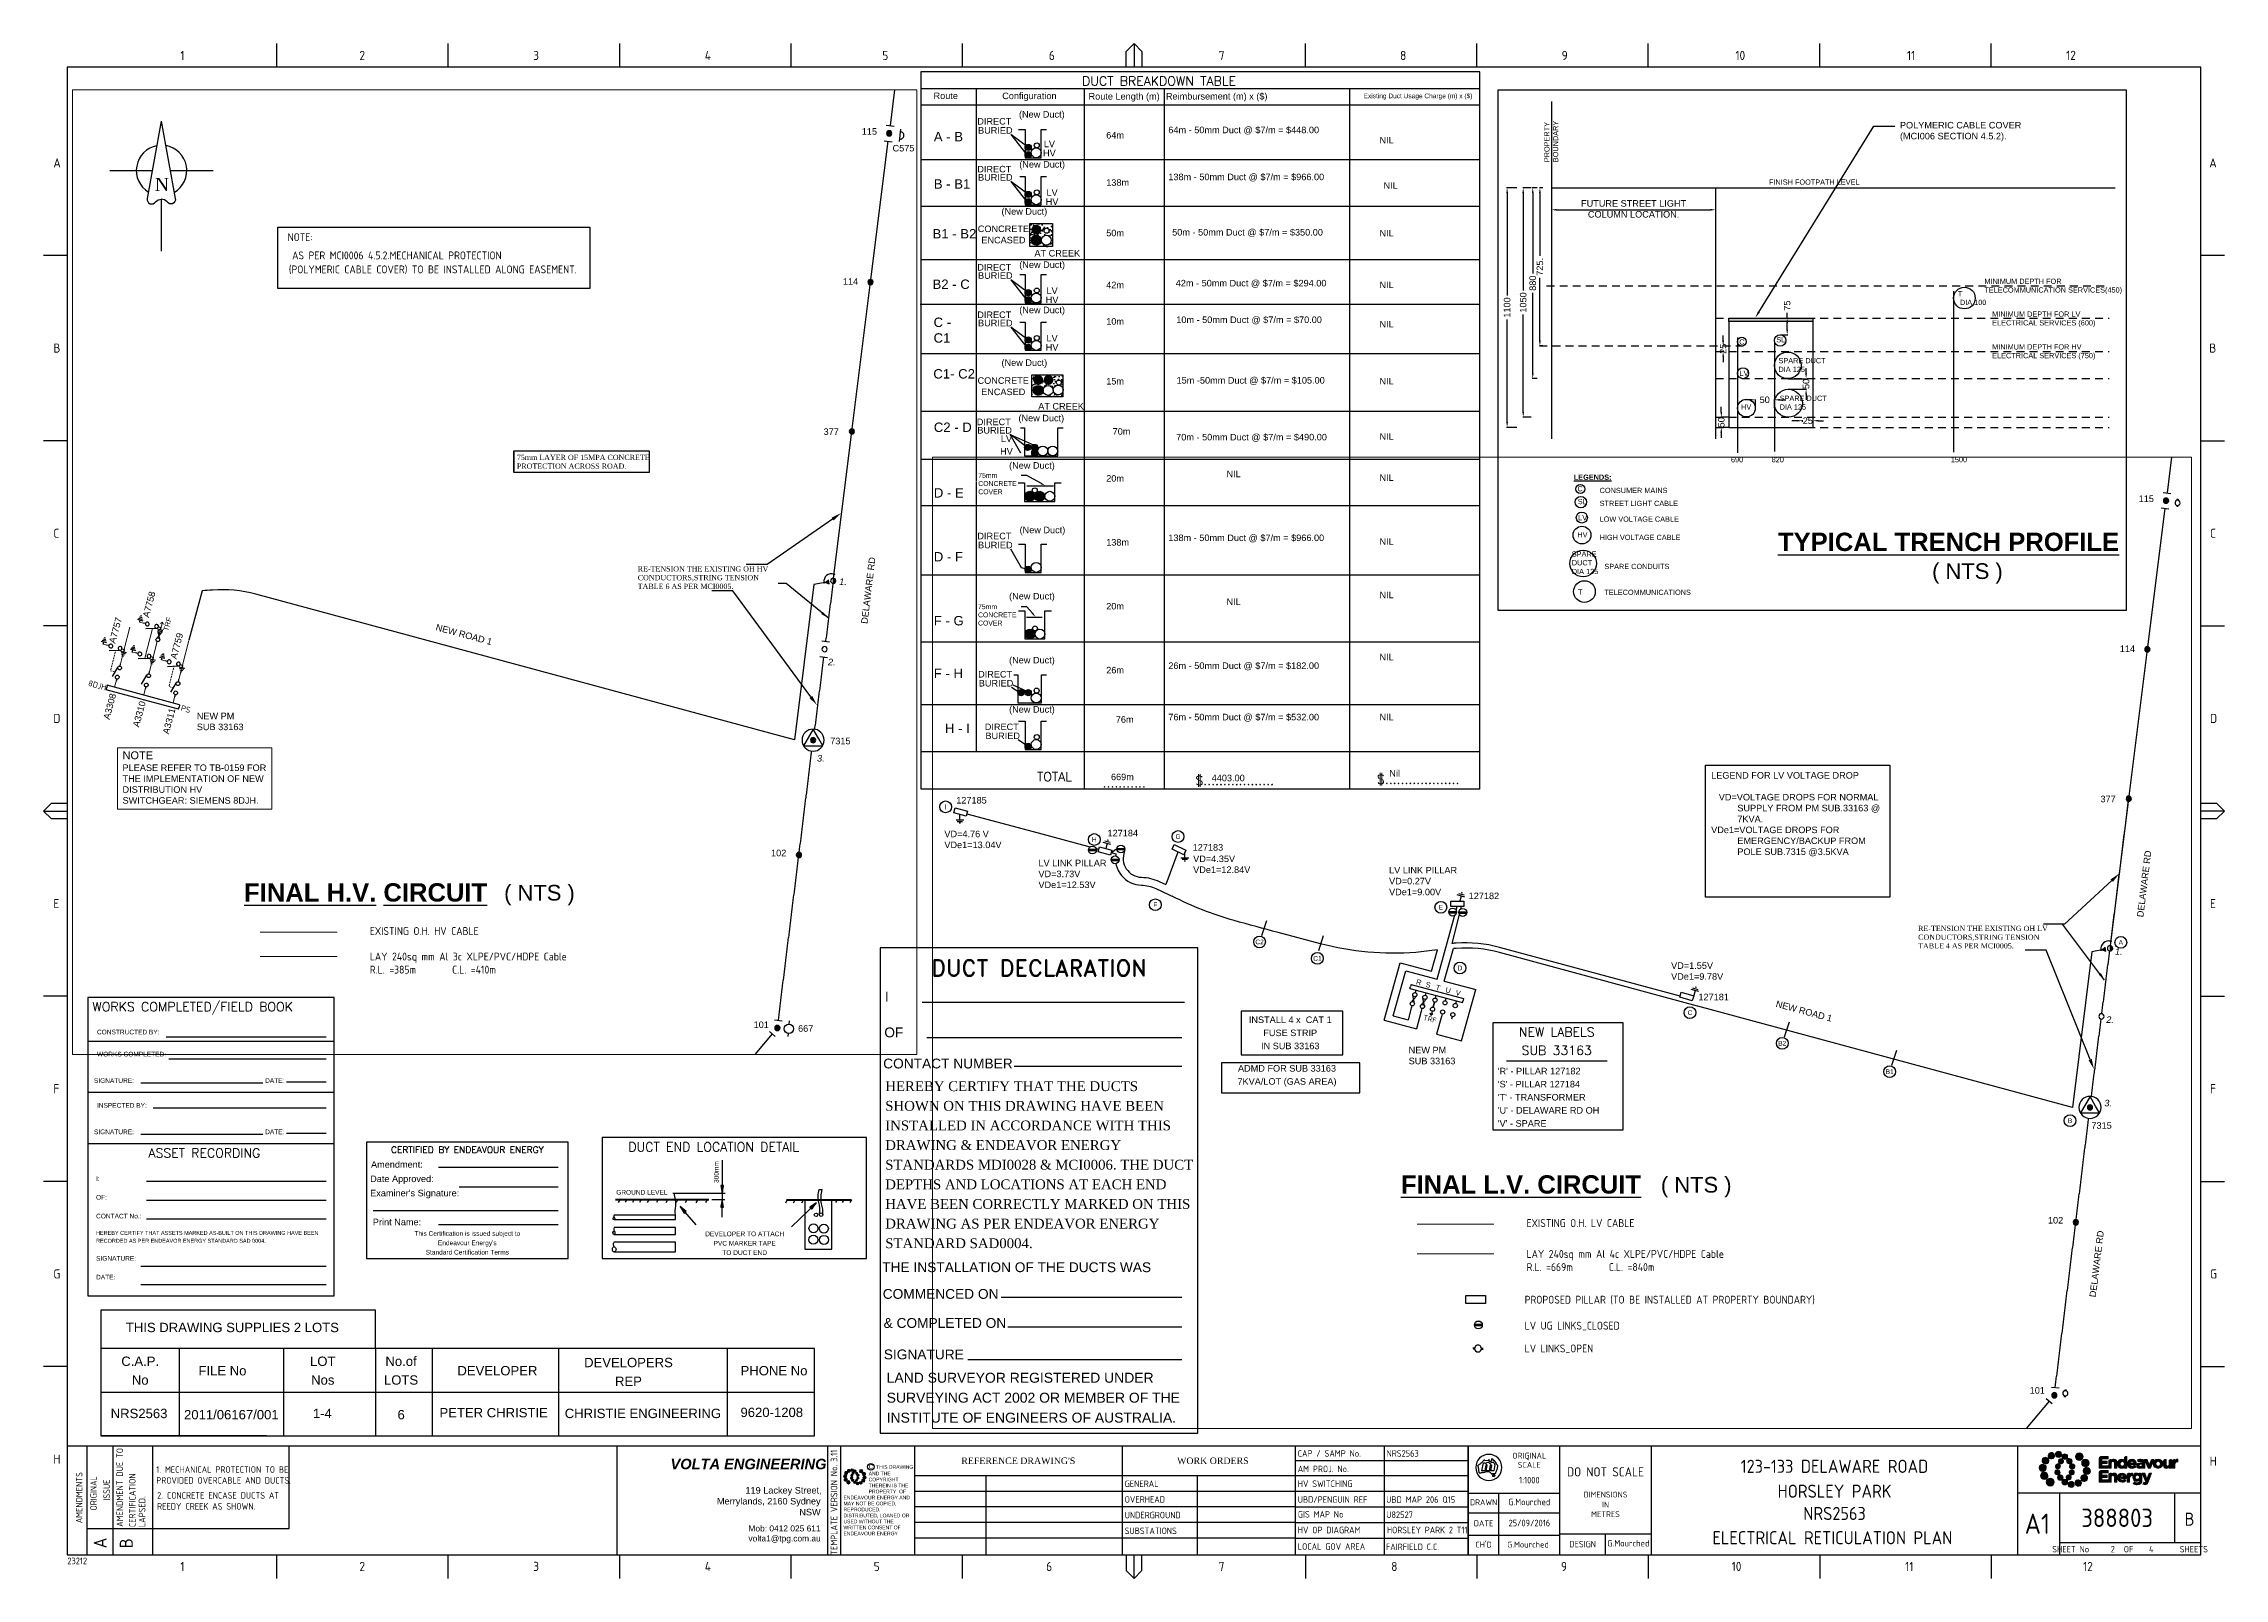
# Paper-space layout 'SHEET 2' of a CAD drawing. Header units: metres, sheet in millimetres. Extents: x -9 to 824, y -5 to 581.
# The model-space entities are those that its viewports show. They can reach past a viewport. Long polylines and large blocks are cut down to what shows.
import ezdxf
from ezdxf import colors
from ezdxf.entities.mleader import LeaderData, LeaderLine
from ezdxf.enums import TextEntityAlignment as Align
from ezdxf.math import Vec2, Vec3

# ---------------------------------------------------------------- set-up
doc = ezdxf.new("R2010")
doc.units = ezdxf.units.M
for name, pattern in [('Cable Exist OH', [1, 1, 0]), ('CENTER2', [1.125, 0.75, -0.125, 0.125, -0.125]), ('Dash', [5, 3, -2]), ('DASHED2', [0.375, 0.25, -0.125])]:
    doc.linetypes.add(name, pattern=pattern)
for name, color, linetype in [('_User Miscellaneous1', 7, 'Continuous'), ('_User Miscellaneous10', 7, 'Continuous'), ('_User Miscellaneous11', 7, 'Continuous'), ('_User Miscellaneous12', 7, 'Continuous'), ('Duct_SP_NEW', 2, 'Continuous'), ('Equip_LV_NEW', 7, 'Continuous'), ('Notes', 7, 'Continuous'), ('Notes_SP_MISC', 7, 'Continuous'), ('Notes_SP_NEW', 7, 'Continuous'), ('Sub_LV_EXT', 7, 'Continuous'), ('SupportsOH_SP_TR_HV_LV_SL_NEW', 7, 'Continuous'), ('UG_Details_SP_MISC', 7, 'Continuous')]:
    doc.layers.add(name, color=color, linetype=linetype)
doc.layers.add('Viewports', color=6, linetype='Continuous', plot=False)
doc.styles.add('ARIAL', font='arial.ttf', dxfattribs={"height": 2})
doc.styles.add('Elec', font='romand__.ttf')
doc.styles.add('iecARIAL', font='arial.ttf', dxfattribs={"height": 2})
doc.styles.add('iecISOCP', font='isocp.shx')
doc.styles.add('iecNAME', font='times.ttf')
doc.styles.add('iecTimesNewRoman', font='times.ttf')
doc.styles.add('IESYMBOL1', font='isocp.shx')
doc.styles.add('ISOCP', font='isocp.shx', dxfattribs={"height": 1.75})
doc.styles.add('POLE_LABEL', font='arial.ttf')
doc.styles.add('RoadName', font='arial.ttf', dxfattribs={"height": 2.5})
doc.styles.get("Standard").update_dxf_attribs({"font": 'arial.ttf'})
doc.styles.add('SWG_LABEL', font='arial.ttf')
doc.styles.add('SWITCH_LABEL', font='arial.ttf', dxfattribs={"height": 2.5})
doc.linetypes.add('Cable New UG', pattern='A,7,-0.25,["x",Standard,S=2,R=0,X=0.2,Y=-0.8],-2.1', length=9.35)
doc.linetypes.add('IE Trench HV', pattern='A,7,-0.2,["/",Standard,S=3,R=0,X=0.6,Y=-1.4],-2.5', length=9.7)
doc.dimstyles.new('GISCAD Dim Style', dxfattribs={"dimtxt": 2.5, "dimasz": 3, "dimexe": 1.25, "dimexo": 0.625, "dimtad": 1, "dimtoh": 1, "dimdec": 1, "dimtxsty": 'ARIAL', "dimcen": 2.5, "dimadec": 0, "dimazin": 0, "dimtfac": 1, "dimtdec": 1, "dimtmove": 0, "dimatfit": 3, "dimfxl": 1.25, "dimarcsym": 0})
doc.dimstyles.get("Standard").update_dxf_attribs({"dimtxt": 0.18, "dimasz": 0.18, "dimexe": 0.18, "dimexo": 0.0625, "dimgap": 0.09, "dimtad": 0, "dimtih": 1, "dimtoh": 1, "dimdec": 4, "dimzin": 0, "dimdsep": 46, "dimtxsty": 'Standard', "dimcen": 0.09, "dimadec": 0, "dimazin": 0, "dimtfac": 1, "dimtdec": 4, "dimtofl": 0, "dimtmove": 0, "dimatfit": 3, "dimfxl": 1, "dimtolj": 1, "dimtzin": 0, "dimarcsym": 0})

psp = doc.layouts.new('SHEET 2')

# ---------------------------------------------------------------- texts
at = {"layer": '_User Miscellaneous1', "color": 7, "style": 'ISOCP'}
for s, p in [('NOTE:', (84.16551, 507.06509)), (' AS PER MCI0006 4.5.2.MECHANICAL PROTECTION  ', (84.16551, 500.08988)), (' (POLYMERIC CABLE COVER) TO BE INSTALLED ALONG EASEMENT.', (82.9039, 494.74383)), ('EXISTING O.H. HV CABLE', (115.55031, 241.93113)), ('EXISTING O.H. LV CABLE', (557.59639, 130.34648)), ('PROPOSED PILLAR (TO BE INSTALLED AT PROPERTY BOUNDARY)', (556.88412, 101.07049)), ('LV UG LINKS_CLOSED', (556.88412, 91.1426)), ('LV LINKS_OPEN', (556.88412, 82.44312))]:
    psp.add_text(s, height=3, dxfattribs=at).set_placement(p, align=Align.MIDDLE_LEFT)
at = {"layer": '_User Miscellaneous1', "color": 7, "lineweight": -3, "style": 'Elec'}
psp.add_text('WORKS COMPLETED/FIELD BOOK', height=3.5, dxfattribs=at).set_placement((9.54609, 213.00688), align=Align.MIDDLE_LEFT)
at = {"layer": '_User Miscellaneous1', "color": 7, "lineweight": -3}
for s, p in [('CONSTRUCTED BY:', (11.30948, 203.34267)), ('WORKS COMPLETED:', (11.31768, 194.90136)), ('INSPECTED BY:', (11.31768, 175.31631))]:
    psp.add_text(s, height=1.79, dxfattribs=at).set_placement(p, align=Align.MIDDLE_LEFT)
for s, p in [('SIGNATURE:', (17.79692, 184.78708)), ('DATE:', (79.25095, 184.78708)), ('SIGNATURE:', (17.79692, 165.20203)), ('DATE:', (79.25095, 165.20203))]:
    psp.add_text(s, height=1.79, dxfattribs=at).set_placement(p, align=Align.MIDDLE_CENTER)
at = {"layer": '_User Miscellaneous1', "color": 7, "lineweight": -3, "style": 'Elec'}
psp.add_text('ASSET RECORDING', height=3.5, dxfattribs=at).set_placement((30.98167, 158.87443), align=Align.TOP_LEFT)
at = {"layer": '_User Miscellaneous1', "linetype": 'Continuous', "insert": (564.36489, 535.70548), "char_height": 2, "attachment_point": 1, "rotation": 90}
psp.add_mtext_dynamic_manual_height_columns('PROPERTY BOUNDARY', width=26.8290022, gutter_width=4, heights=[0], dxfattribs=at)
at = {"layer": '_User Miscellaneous1', "color": 0, "linetype": 'Continuous', "char_height": 2, "attachment_point": 1}
for s, width, insert in [('FINISH FOOTPATH LEVEL', 177.8394723, (650.23145, 529.09064)), ('T\\P DIA 100', 18.5421297, (722.44043, 486.46464)), ('C', 18.5421297, (638.88987, 468.03053)), ('SL', 18.5421297, (653.04625, 468.85349)), ('SPARE DUCT DIA 125', 18.5421297, (653.87887, 460.87947)), ('LV', 18.5421297, (638.98254, 456.05324)), ('HV', 18.5421297, (639.59702, 443.14633)), ('SPARE DUCT DIA 125', 18.5421297, (654.32856, 446.49762)), ('690', 18.5421297, (635.72984, 423.04075)), ('820', 18.5421297, (651.28153, 423.04075)), ('1500', 18.5421297, (719.73244, 423.04075)), ('{\\fArial|b1|i0|c0|p34;\\LLEGENDS:}', 64.5054345, (575.64573, 416.34775)), ('C', 18.5421297, (577.07195, 411.9202)), ('CONSUMER MAINS', 64.5054345, (585.5296, 411.28044)), ('SL', 18.5421297, (577.18079, 407.02577)), ('LV', 18.5421297, (577.34402, 400.85337)), ('STREET LIGHT CABLE', 64.5054345, (585.5296, 406.32454)), ('LOW VOLTAGE CABLE', 64.5054345, (585.5296, 400.31868)), ('HV', 18.5421297, (577.03215, 394.3289)), ('HIGH VOLTAGE CABLE', 64.5054345, (585.5296, 393.34683)), ('SPARE DUCT DIA 125', 12.9752341, (574.90344, 386.98406)), ('SPARE CONDUITS', 64.5054345, (587.33625, 382.23677)), ('T', 18.5421297, (577.24147, 372.48798)), ('TELECOMMUNICATIONS', 64.5054345, (587.33625, 372.35546))]:
    psp.add_mtext_dynamic_manual_height_columns(s, width=width, gutter_width=4, heights=[0], dxfattribs=dict(at, insert=insert))
at = {"layer": '_User Miscellaneous1', "color": 0, "linetype": 'Continuous', "insert": (598.50741, 517.84566), "char_height": 2.5, "width": 45.9532729, "attachment_point": 5}
psp.add_mtext('\\A1;FUTURE STREET LIGHT COLUMN LOCATION.', dxfattribs=at)
at = {"layer": '_User Miscellaneous1', "linetype": 'Continuous', "char_height": 2, "attachment_point": 1}
for s, width, insert in [('MINIMUM DEPTH FOR TELECOMMUNICATION SERVICES(450)', 55.2789681, (732.55085, 491.20807)), ('MINIMUM DEPTH FOR LV ELECTRICAL SERVICES (600)', 46.6471749, (735.54543, 478.65388)), ('MINIMUM DEPTH FOR HV ELECTRICAL SERVICES (750)', 48.7942374, (735.54543, 466.13237))]:
    psp.add_mtext_dynamic_manual_height_columns(s, width=width, gutter_width=4, heights=[0], dxfattribs=dict(at, insert=insert))
at = {"layer": '_User Miscellaneous1', "color": 7, "linetype": 'IE Trench HV', "lineweight": -3, "char_height": 7, "attachment_point": 1}
for s, insert, width in [('{\\fArial|b1|i0|c0|p34;\\LTYPICAL TRENCH PROFILE}', (653.67713, 394.13656), 132.9183577), ('{\\fArial|b1|i0|c238|p34;\\LFINAL\\fArial|b1|i0|c0|p34; \\fArial|b1|i0|c238|p34;H\\fArial|b1|i0|c0|p34;.V. CIRCUIT}', (67.52746, 260.19655), 113.7325683), ('{\\fArial|b1|i0|c238|p34;\\LFINAL L.V. CIRCUIT}', (509.57353, 148.6119), 113.7325683)]:
    psp.add_mtext(s, dxfattribs=dict(at, insert=insert, width=width))
at = {"layer": '_User Miscellaneous1', "color": 7, "linetype": 'IE Trench HV', "lineweight": -3, "char_height": 6, "attachment_point": 1}
for insert in [(712.56855, 382.45132), (166.89501, 259.56738), (608.94109, 147.98273)]:
    psp.add_mtext('{\\fArial|b0|i0|c0|p34;( NTS )}', dxfattribs=dict(at, insert=insert))
at = {"layer": '_User Miscellaneous1', "color": 0, "insert": (628.14998, 302.67014), "char_height": 2.5, "width": 67.7999564, "attachment_point": 1}
psp.add_mtext('\\pi-10,l10;LEGEND FOR LV VOLTAGE DROP\\P\\P   VD=VOLTAGE DROPS FOR NORMAL SUPPLY FROM PM SUB.33163 @ 7KVA.\\PVDe1=VOLTAGE DROPS FOR EMERGENCY/BACKUP FROM POLE SUB.7315 @3.5KVA', dxfattribs=at)
at = {"layer": '_User Miscellaneous1', "color": 7, "char_height": 3, "width": 103.8075, "attachment_point": 1, "style": 'ISOCP'}
for s, insert in [('LAY 240sq mm Al 3c XLPE/PVC/HDPE Cable \\PR.L. =385m        C.L. =410m ', (115.55031, 233.67079)), ('LAY 240sq mm Al 4c XLPE/PVC/HDPE Cable \\PR.L. =669m        C.L. =840m ', (557.59639, 120.03569))]:
    psp.add_mtext(s, dxfattribs=dict(at, insert=insert))
at = {"layer": '_User Miscellaneous1', "color": 7, "lineweight": -3, "insert": (10.96543, 148.2391), "char_height": 1.79, "width": 89.6104522, "attachment_point": 1, "line_spacing_factor": 1.2}
psp.add_mtext('I:\\P\\POF:\\P\\PCONTACT No.:\\P{\\H0.83799x;\\PHEREBY CERTIFY THAT ASSETS MARKED AS-BUILT ON THIS DRAWING HAVE BEEN\\PRECORDED AS PER ENDEAVOR ENERGY STANDARD SAD 0004.}\\P\\PSIGNATURE:\\P\\PDATE:', dxfattribs=at)
at = {"layer": 'Notes', "color": 7, "lineweight": -3, "char_height": 2.5, "attachment_point": 5, "line_spacing_factor": 1.2}
for s, insert in [('INSTALL 4 x  CAT 1\\PFUSE STRIP\\PIN SUB 33163', (467.30114, 203.00844)), ('ADMD FOR SUB 33163\\P7KVA/LOT (GAS AREA)', (466.05652, 186.58417))]:
    psp.add_mtext(s, dxfattribs=dict(at, insert=insert))
at = {"layer": 'Notes', "color": 7, "insert": (569.13346, 199.82345), "char_height": 3.5, "attachment_point": 5, "line_spacing_factor": 1.2, "style": 'Elec'}
psp.add_mtext('NEW LABELS\\PSUB 33163', dxfattribs=at)
at = {"layer": 'Notes', "color": 7, "insert": (546.63346, 178.40833), "char_height": 2.5, "width": 51.5287327, "attachment_point": 4, "line_spacing_factor": 1.2}
psp.add_mtext("'R' - PILLAR 127182\\P'S' - PILLAR 127184\\P'T' - TRANSFORMER\\P'U' - DELAWARE RD OH \\P'V' - SPARE", dxfattribs=at)

msp = doc.modelspace()

# ---------------------------------------------------------------- texts
at = {"layer": '_User Miscellaneous1', "color": 7}
for s, rotation, p in [('DELAWARE RD', 83.01013239, (303250.12471, 6253451.74342)), ('DELAWARE RD', 83.01013239, (302202.6512, 6253423.50728)), ('NEW ROAD 1', 344.85009665, (302037.48673, 6253421.23177)), ('NEW ROAD 1', 344.85009665, (303109.49852, 6253417.69004)), ('DELAWARE RD', 83.01013239, (303231.97948, 6253306.5324))]:
    msp.add_text(s, height=2.5, rotation=rotation, dxfattribs=at).set_placement(p)
at = {"layer": '_User Miscellaneous1', "attachment_point": 1, "rotation": 75.06722599}
for s, insert, char_height, width in [('A7758', (301925.63458, 6253426.47108), 2.5, 51.8363276), ('TRF', (301933.55339, 6253421.2108), 1.96, 36.2854293), ('A7757', (301912.78686, 6253416.57717), 2.5, 51.8363276), ('A7759', (301936.19612, 6253410.63304), 2.5, 51.8363276), ('A3308', (301910.59548, 6253387.50718), 2.5, 51.8363276), ('A3310', (301921.87353, 6253384.60552), 2.5, 51.8363276), ('A3311', (301933.24961, 6253381.91152), 2.5, 51.8363276)]:
    msp.add_mtext(s, dxfattribs=dict(at, insert=insert, char_height=char_height, width=width))
at = {"layer": '_User Miscellaneous1', "char_height": 2, "width": 1.1318539, "attachment_point": 1, "style": 'iecARIAL'}
for s, insert, rotation in [('R', (302972.6079, 6253428.23243), 344.87371332), ('S', (302976.21706, 6253427.22973), 344.87371389), ('T', (302980.06566, 6253426.10198), 344.87371389), ('U', (302983.78724, 6253425.17595), 344.87371389), ('V', (302987.68271, 6253424.13042), 344.87371389)]:
    msp.add_mtext(s, dxfattribs=dict(at, insert=insert, rotation=rotation))
at = {"layer": '_User Miscellaneous1', "color": 7, "linetype": 'Continuous', "char_height": 2.5, "attachment_point": 1}
for insert in [(302969.40518, 6253402.34697), (301946.37535, 6253389.66453)]:
    msp.add_mtext_dynamic_manual_height_columns('NEW PM\\PSUB 33163', width=19.801603, gutter_width=4, heights=[0], dxfattribs=dict(at, insert=insert))
at = {"layer": '_User Miscellaneous1', "color": 0, "lineweight": 9, "insert": (301918.01494, 6253374.89283), "char_height": 2.5, "width": 55.8779269, "attachment_point": 1}
msp.add_mtext('{\\H1.2x;NOTE\\P}PLEASE REFER TO TB-0159 FOR THE IMPLEMENTATION OF NEW DISTRIBUTION HV SWITCHGEAR: SIEMENS 8DJH.', dxfattribs=at)
at = {"layer": '_User Miscellaneous10', "color": 7, "linetype": 'Continuous', "insert": (302827.92909, 6253473.82938), "char_height": 2.5, "attachment_point": 1}
msp.add_mtext_dynamic_manual_height_columns('LV LINK PILLAR\\PVD=3.73V\\P{\\C0;VDe1=12.53V}', width=28.0028731, gutter_width=4, heights=[0], dxfattribs=at)
at = {"layer": 'Notes', "linetype": 'IE Trench HV', "insert": (303239.29612, 6253439.98672), "char_height": 2.5, "attachment_point": 1}
msp.add_mtext_dynamic_manual_height_columns('{\\fArial|b0|i1|c0|p34;1.}', width=0.8652988, gutter_width=4, heights=[0], dxfattribs=at)

# ---------------------------------------------------------------- blocks, each defined once
blk = doc.blocks.new('NorthPnt 11(NP11)')
for p, q in [((-19.7, 0.02), (-3.49, 0)), ((3.32, 0), (19.7, -0.02)), ((-0.08, -10.94), (-0.08, -30.8))]:
    blk.add_line(p, q)
for points in [[(-0.08, 18.81), (-5.43, -10.68, 0.877048), (-2.29, -11.9, -0.1543), (-0.08, -10.94, 0.090511)], [(-0.08, 18.81), (5.26, -10.68, -0.877048), (2.13, -11.9, 0.1543), (-0.08, -10.94, -0.090511)]]:
    blk.add_lwpolyline(points, format="xyb")
for start, end in [(100.5988, 238.86433), (300.09942, 80.43745)]:
    blk.add_arc((0, 0), 9.64, start, end)
at = {"color": 7, "style": 'iecNAME'}
blk.add_text('N', height=5.02, dxfattribs=at).set_placement((-2.62, -7.82))
blk = doc.blocks.new('NOTE_CERTIFIED-BY-IE')
at = {"linetype": 'Continuous', "lineweight": -3}
for p, q in [((27.91, 26.49), (73.62, 26.49)), ((35.8, 19.04), (73.62, 19.04)), ((2.99, 9.91), (73.62, 9.91)), ((27.94, 4.54), (73.62, 4.54))]:
    blk.add_line(p, q, dxfattribs=at)
at = {"lineweight": -3}
blk.add_lwpolyline([(0.47, -8.42), (77.45, -8.42), (77.45, 36.1), (0.47, 36.1)], close=True, dxfattribs=at)
at = {"lineweight": -3, "style": 'Elec'}
blk.add_text('CERTIFIED BY ENDEAVOUR ENERGY', height=2.52, dxfattribs=at).set_placement((38.99, 33.17), align=Align.MIDDLE_CENTER)
at = {"lineweight": -3}
for s, p in [('Amendment:', (2.17, 27.52)), ('Date Approved:', (1.84, 22.05)), ("Examiner's Signature:", (1.84, 16.59))]:
    blk.add_text(s, height=2.5, dxfattribs=at).set_placement(p, align=Align.MIDDLE_LEFT)
blk.add_text('Print Name:', height=2.5, dxfattribs=at).set_placement((2.88, 3.54), align=Align.BOTTOM_LEFT)
at = {"lineweight": -3, "insert": (38.96, -2.43), "char_height": 1.79, "attachment_point": 5, "line_spacing_factor": 1.2}
blk.add_mtext("This Certification is issued subject to \\PEndeavour Energy's \\PStandard Certification Terms", dxfattribs=at)
blk = doc.blocks.new('EE_LOGO_SMALL')
at = {"layer": 'Notes'}
h = blk.add_hatch(color=256, dxfattribs=at)
edge = h.paths.add_edge_path()
edge.add_spline(control_points=[(-8.4, 2), (-9.2, 2), (-9.8, 1.4), (-9.8, 0.7), (-9.9, -0.1), (-9.3, -0.7), (-8.6, -0.8), (-7.8, -0.8), (-7.2, -0.2), (-7.1, 0.5), (-7.1, 1.3), (-7.7, 1.9), (-8.4, 2)], knot_values=[0, 0, 0, 0, 1, 1, 1, 2, 2, 2, 3, 3, 3, 4, 4, 4, 4], degree=3, periodic=0)
h = blk.add_hatch(color=256, dxfattribs=at)
edge = h.paths.add_edge_path()
edge.add_spline(control_points=[(-6.8, 4.5), (-7.4, 4.8), (-8.2, 4.6), (-8.6, 4), (-8.9, 3.4), (-8.7, 2.6), (-8.1, 2.2), (-7.5, 1.9), (-6.7, 2.1), (-6.3, 2.7), (-6, 3.3), (-6.2, 4.1), (-6.8, 4.5)], knot_values=[0, 0, 0, 0, 1, 1, 1, 2, 2, 2, 3, 3, 3, 4, 4, 4, 4], degree=3, periodic=0)
h = blk.add_hatch(color=256, dxfattribs=at)
edge = h.paths.add_edge_path()
edge.add_spline(control_points=[(-4.2, 5.9), (-4.6, 6.5), (-5.3, 6.6), (-5.9, 6.3), (-6.4, 5.9), (-6.6, 5.1), (-6.2, 4.6), (-5.9, 4), (-5.1, 3.8), (-4.6, 4.2), (-4, 4.6), (-3.8, 5.3), (-4.2, 5.9)], knot_values=[0, 0, 0, 0, 1, 1, 1, 2, 2, 2, 3, 3, 3, 4, 4, 4, 4], degree=3, periodic=0)
h = blk.add_hatch(color=256, dxfattribs=at)
edge = h.paths.add_edge_path()
edge.add_spline(control_points=[(-1.3, 5.9), (-1.4, 6.5), (-2, 7), (-2.6, 6.9), (-3.3, 6.9), (-3.7, 6.3), (-3.7, 5.6), (-3.6, 5), (-3, 4.5), (-2.4, 4.6), (-1.7, 4.7), (-1.3, 5.2), (-1.3, 5.9)], knot_values=[0, 0, 0, 0, 1, 1, 1, 2, 2, 2, 3, 3, 3, 4, 4, 4, 4], degree=3, periodic=0)
h = blk.add_hatch(color=256, dxfattribs=at)
edge = h.paths.add_edge_path()
edge.add_spline(control_points=[(-2.5, 2.1), (-3, 2.2), (-3.5, 1.9), (-3.6, 1.3), (-3.7, 0.8), (-3.4, 0.3), (-2.9, 0.2), (-2.4, 0.1), (-1.9, 0.4), (-1.8, 0.9), (-1.7, 1.5), (-2, 2), (-2.5, 2.1)], knot_values=[0, 0, 0, 0, 1, 1, 1, 2, 2, 2, 3, 3, 3, 4, 4, 4, 4], degree=3, periodic=0)
h = blk.add_hatch(color=256, dxfattribs=at)
edge = h.paths.add_edge_path()
edge.add_spline(control_points=[(1, 4.9), (1, 4.3), (0.5, 3.8), (-0.1, 3.8), (-0.7, 3.8), (-1.2, 4.3), (-1.2, 4.9), (-1.2, 5.5), (-0.7, 6), (-0.1, 6), (0.5, 6), (1, 5.5), (1, 4.9)], knot_values=[0, 0, 0, 0, 1, 1, 1, 2, 2, 2, 3, 3, 3, 4, 4, 4, 4], degree=3, periodic=0)
edge = h.paths.add_edge_path()
edge.add_spline(control_points=[(-1.4, 4), (-1.9, 4.1), (-2.4, 3.8), (-2.5, 3.3), (-2.6, 2.7), (-2.3, 2.2), (-1.8, 2.1), (-1.3, 2), (-0.7, 2.3), (-0.6, 2.9), (-0.5, 3.4), (-0.9, 3.9), (-1.4, 4)], knot_values=[0, 0, 0, 0, 1, 1, 1, 2, 2, 2, 3, 3, 3, 4, 4, 4, 4], degree=3, periodic=0)
h = blk.add_hatch(color=256, dxfattribs=at)
edge = h.paths.add_edge_path()
edge.add_spline(control_points=[(2.3, 2.4), (2.8, 2.8), (2.8, 3.4), (2.4, 3.9), (2, 4.3), (1.4, 4.3), (0.9, 3.9), (0.5, 3.6), (0.5, 2.9), (0.9, 2.5), (1.2, 2), (1.9, 2), (2.3, 2.4)], knot_values=[0, 0, 0, 0, 1, 1, 1, 2, 2, 2, 3, 3, 3, 4, 4, 4, 4], degree=3, periodic=0)
edge = h.paths.add_edge_path()
edge.add_spline(control_points=[(1, 4.9), (1, 4.3), (0.5, 3.8), (-0.1, 3.8), (-0.7, 3.8), (-1.2, 4.3), (-1.2, 4.9), (-1.2, 5.5), (-0.7, 6), (-0.1, 6), (0.5, 6), (1, 5.5), (1, 4.9)], knot_values=[0, 0, 0, 0, 1, 1, 1, 2, 2, 2, 3, 3, 3, 4, 4, 4, 4], degree=3, periodic=0)
h = blk.add_hatch(color=256, dxfattribs=at)
edge = h.paths.add_edge_path()
edge.add_spline(control_points=[(1, 4.9), (1, 4.3), (0.5, 3.8), (-0.1, 3.8), (-0.7, 3.8), (-1.2, 4.3), (-1.2, 4.9), (-1.2, 5.5), (-0.7, 6), (-0.1, 6), (0.5, 6), (1, 5.5), (1, 4.9)], knot_values=[0, 0, 0, 0, 1, 1, 1, 2, 2, 2, 3, 3, 3, 4, 4, 4, 4], degree=3, periodic=0)
edge = h.paths.add_edge_path(flags=16)
edge.add_spline(control_points=[(1, 4.9), (1, 4.3), (0.5, 3.8), (-0.1, 3.8), (-0.7, 3.8), (-1.2, 4.3), (-1.2, 4.9), (-1.2, 5.5), (-0.7, 6), (-0.1, 6), (0.5, 6), (1, 5.5), (1, 4.9)], knot_values=[0, 0, 0, 0, 1, 1, 1, 2, 2, 2, 3, 3, 3, 4, 4, 4, 4], degree=3, periodic=0)
h = blk.add_hatch(color=256, dxfattribs=at)
edge = h.paths.add_edge_path()
edge.add_spline(control_points=[(3, 0.2), (3.5, 0.3), (3.8, 0.9), (3.7, 1.4), (3.6, 1.9), (3, 2.3), (2.5, 2.1), (1.9, 2), (1.6, 1.4), (1.8, 0.9), (1.9, 0.4), (2.5, 0.1), (3, 0.2)], knot_values=[0, 0, 0, 0, 1, 1, 1, 2, 2, 2, 3, 3, 3, 4, 4, 4, 4], degree=3, periodic=0)
h = blk.add_hatch(color=256, dxfattribs=at)
edge = h.paths.add_edge_path()
edge.add_spline(control_points=[(7, 4.9), (7, 4), (6.3, 3.4), (5.5, 3.4), (4.6, 3.4), (4, 4), (4, 4.9), (4, 5.7), (4.6, 6.4), (5.5, 6.4), (6.3, 6.4), (7, 5.7), (7, 4.9)], knot_values=[0, 0, 0, 0, 1, 1, 1, 2, 2, 2, 3, 3, 3, 4, 4, 4, 4], degree=3, periodic=0)
h = blk.add_hatch(color=256, dxfattribs=at)
edge = h.paths.add_edge_path()
edge.add_spline(control_points=[(8.4, 1.1), (9.1, 1.5), (9.4, 2.3), (9.1, 3), (8.8, 3.7), (7.9, 4.1), (7.2, 3.8), (6.5, 3.4), (6.2, 2.6), (6.5, 1.9), (6.8, 1.2), (7.7, 0.8), (8.4, 1.1)], knot_values=[0, 0, 0, 0, 1, 1, 1, 2, 2, 2, 3, 3, 3, 4, 4, 4, 4], degree=3, periodic=0)
h = blk.add_hatch(color=256, dxfattribs=at)
edge = h.paths.add_edge_path()
edge.add_spline(control_points=[(8.3, -1.9), (9, -1.9), (9.7, -1.4), (9.7, -0.6), (9.7, 0.1), (9.2, 0.8), (8.4, 0.8), (7.7, 0.8), (7, 0.3), (7, -0.5), (6.9, -1.2), (7.5, -1.9), (8.3, -1.9)], knot_values=[0, 0, 0, 0, 1, 1, 1, 2, 2, 2, 3, 3, 3, 4, 4, 4, 4], degree=3, periodic=0)
h = blk.add_hatch(color=256, dxfattribs=at)
edge = h.paths.add_edge_path()
edge.add_spline(control_points=[(-8.5, -1.1), (-9.2, -1.4), (-9.6, -2.3), (-9.3, -3), (-8.9, -3.7), (-8.1, -4), (-7.4, -3.7), (-6.7, -3.4), (-6.3, -2.5), (-6.6, -1.8), (-7, -1.1), (-7.8, -0.8), (-8.5, -1.1)], knot_values=[0, 0, 0, 0, 1, 1, 1, 2, 2, 2, 3, 3, 3, 4, 4, 4, 4], degree=3, periodic=0)
h = blk.add_hatch(color=256, dxfattribs=at)
edge = h.paths.add_edge_path()
edge.add_spline(control_points=[(-7.1, -4.8), (-7.1, -4), (-6.5, -3.3), (-5.6, -3.3), (-4.8, -3.3), (-4.1, -4), (-4.1, -4.8), (-4.1, -5.7), (-4.8, -6.3), (-5.6, -6.3), (-6.5, -6.3), (-7.1, -5.7), (-7.1, -4.8)], knot_values=[0, 0, 0, 0, 1, 1, 1, 2, 2, 2, 3, 3, 3, 4, 4, 4, 4], degree=3, periodic=0)
h = blk.add_hatch(color=256, dxfattribs=at)
edge = h.paths.add_edge_path()
edge.add_spline(control_points=[(-3.1, -0.2), (-3.7, -0.3), (-4, -0.8), (-3.8, -1.4), (-3.7, -1.9), (-3.2, -2.2), (-2.6, -2.1), (-2.1, -1.9), (-1.8, -1.4), (-1.9, -0.9), (-2.1, -0.3), (-2.6, 0), (-3.1, -0.2)], knot_values=[0, 0, 0, 0, 1, 1, 1, 2, 2, 2, 3, 3, 3, 4, 4, 4, 4], degree=3, periodic=0)
h = blk.add_hatch(color=256, dxfattribs=at)
edge = h.paths.add_edge_path()
edge.add_spline(control_points=[(-2.5, -2.3), (-2.9, -2.7), (-3, -3.4), (-2.6, -3.8), (-2.2, -4.2), (-1.5, -4.3), (-1.1, -3.9), (-0.7, -3.5), (-0.6, -2.8), (-1, -2.4), (-1.4, -2), (-2, -1.9), (-2.5, -2.3)], knot_values=[0, 0, 0, 0, 1, 1, 1, 2, 2, 2, 3, 3, 3, 4, 4, 4, 4], degree=3, periodic=0)
h = blk.add_hatch(color=256, dxfattribs=at)
edge = h.paths.add_edge_path()
edge.add_spline(control_points=[(-1.2, -4.8), (-1.2, -4.2), (-0.7, -3.7), (-0.1, -3.7), (0.5, -3.7), (1, -4.2), (1, -4.8), (1, -5.4), (0.5, -5.9), (-0.1, -5.9), (-0.7, -5.9), (-1.2, -5.4), (-1.2, -4.8)], knot_values=[0, 0, 0, 0, 1, 1, 1, 2, 2, 2, 3, 3, 3, 4, 4, 4, 4], degree=3, periodic=0)
h = blk.add_hatch(color=256, dxfattribs=at)
edge = h.paths.add_edge_path()
edge.add_spline(control_points=[(1.2, -3.9), (1.7, -4.1), (2.2, -3.7), (2.3, -3.2), (2.5, -2.7), (2.1, -2.2), (1.6, -2.1), (1.1, -2), (0.6, -2.3), (0.5, -2.8), (0.4, -3.3), (0.7, -3.8), (1.2, -3.9)], knot_values=[0, 0, 0, 0, 1, 1, 1, 2, 2, 2, 3, 3, 3, 4, 4, 4, 4], degree=3, periodic=0)
h = blk.add_hatch(color=256, dxfattribs=at)
edge = h.paths.add_edge_path()
edge.add_spline(control_points=[(1.2, -5.8), (1.3, -6.5), (1.8, -6.9), (2.5, -6.9), (3.1, -6.8), (3.6, -6.2), (3.5, -5.6), (3.4, -5), (2.9, -4.5), (2.2, -4.6), (1.6, -4.6), (1.1, -5.2), (1.2, -5.8)], knot_values=[0, 0, 0, 0, 1, 1, 1, 2, 2, 2, 3, 3, 3, 4, 4, 4, 4], degree=3, periodic=0)
h = blk.add_hatch(color=256, dxfattribs=at)
edge = h.paths.add_edge_path()
edge.add_spline(control_points=[(2.4, -2), (2.9, -2.1), (3.4, -1.8), (3.5, -1.3), (3.6, -0.8), (3.3, -0.3), (2.8, -0.2), (2.2, -0.1), (1.7, -0.4), (1.6, -0.9), (1.5, -1.4), (1.8, -1.9), (2.4, -2)], knot_values=[0, 0, 0, 0, 1, 1, 1, 2, 2, 2, 3, 3, 3, 4, 4, 4, 4], degree=3, periodic=0)
h = blk.add_hatch(color=256, dxfattribs=at)
edge = h.paths.add_edge_path()
edge.add_spline(control_points=[(4, -5.8), (4.4, -6.4), (5.2, -6.6), (5.7, -6.2), (6.3, -5.8), (6.5, -5.1), (6.1, -4.5), (5.7, -4), (5, -3.8), (4.4, -4.2), (3.8, -4.5), (3.7, -5.3), (4, -5.8)], knot_values=[0, 0, 0, 0, 1, 1, 1, 2, 2, 2, 3, 3, 3, 4, 4, 4, 4], degree=3, periodic=0)
h = blk.add_hatch(color=256, dxfattribs=at)
edge = h.paths.add_edge_path()
edge.add_spline(control_points=[(6.7, -4.4), (7.3, -4.8), (8.1, -4.6), (8.4, -4), (8.8, -3.3), (8.6, -2.6), (8, -2.2), (7.3, -1.8), (6.6, -2.1), (6.2, -2.7), (5.8, -3.3), (6, -4.1), (6.7, -4.4)], knot_values=[0, 0, 0, 0, 1, 1, 1, 2, 2, 2, 3, 3, 3, 4, 4, 4, 4], degree=3, periodic=0)
at = {"layer": 'Notes', "lineweight": 0}
for points in [[(1.8, 2.1), (1.8, 2.1)], [(-2, -2.1), (-2, -2.1)]]:
    blk.add_lwpolyline(points, dxfattribs=at)
for points in [[(-8.4, 2), (-9.2, 2), (-9.8, 1.4), (-9.8, 0.7), (-9.9, -0.1), (-9.3, -0.7), (-8.6, -0.8), (-7.8, -0.8), (-7.2, -0.2), (-7.1, 0.5), (-7.1, 1.3), (-7.7, 1.9), (-8.4, 2)], [(-6.8, 4.5), (-7.4, 4.8), (-8.2, 4.6), (-8.6, 4), (-8.9, 3.4), (-8.7, 2.6), (-8.1, 2.2), (-7.5, 1.9), (-6.7, 2.1), (-6.3, 2.7), (-6, 3.3), (-6.2, 4.1), (-6.8, 4.5)], [(-4.2, 5.9), (-4.6, 6.5), (-5.3, 6.6), (-5.9, 6.3), (-6.4, 5.9), (-6.6, 5.1), (-6.2, 4.6), (-5.9, 4), (-5.1, 3.8), (-4.6, 4.2), (-4, 4.6), (-3.8, 5.3), (-4.2, 5.9)], [(-1.3, 5.9), (-1.4, 6.5), (-2, 7), (-2.6, 6.9), (-3.3, 6.9), (-3.7, 6.3), (-3.7, 5.6), (-3.6, 5), (-3, 4.5), (-2.4, 4.6), (-1.7, 4.7), (-1.3, 5.2), (-1.3, 5.9)], [(-2.5, 2.1), (-3, 2.2), (-3.5, 1.9), (-3.6, 1.3), (-3.7, 0.8), (-3.4, 0.3), (-2.9, 0.2), (-2.4, 0.1), (-1.9, 0.4), (-1.8, 0.9), (-1.7, 1.5), (-2, 2), (-2.5, 2.1)], [(-1.4, 4), (-1.9, 4.1), (-2.4, 3.8), (-2.5, 3.3), (-2.6, 2.7), (-2.3, 2.2), (-1.8, 2.1), (-1.3, 2), (-0.7, 2.3), (-0.6, 2.9), (-0.5, 3.4), (-0.9, 3.9), (-1.4, 4)], [(1, 4.9), (1, 4.3), (0.5, 3.8), (-0.1, 3.8), (-0.7, 3.8), (-1.2, 4.3), (-1.2, 4.9), (-1.2, 5.5), (-0.7, 6), (-0.1, 6), (0.5, 6), (1, 5.5), (1, 4.9)], [(1, 4.9), (1, 4.3), (0.5, 3.8), (-0.1, 3.8), (-0.7, 3.8), (-1.2, 4.3), (-1.2, 4.9), (-1.2, 5.5), (-0.7, 6), (-0.1, 6), (0.5, 6), (1, 5.5), (1, 4.9)], [(2.3, 2.4), (2.8, 2.8), (2.8, 3.4), (2.4, 3.9), (2, 4.3), (1.4, 4.3), (0.9, 3.9), (0.5, 3.6), (0.5, 2.9), (0.9, 2.5), (1.2, 2), (1.9, 2), (2.3, 2.4)], [(3, 0.2), (3.5, 0.3), (3.8, 0.9), (3.7, 1.4), (3.6, 1.9), (3, 2.3), (2.5, 2.1), (1.9, 2), (1.6, 1.4), (1.8, 0.9), (1.9, 0.4), (2.5, 0.1), (3, 0.2)], [(7, 4.9), (7, 4), (6.3, 3.4), (5.5, 3.4), (4.6, 3.4), (4, 4), (4, 4.9), (4, 5.7), (4.6, 6.4), (5.5, 6.4), (6.3, 6.4), (7, 5.7), (7, 4.9)], [(8.4, 1.1), (9.1, 1.5), (9.4, 2.3), (9.1, 3), (8.8, 3.7), (7.9, 4.1), (7.2, 3.8), (6.5, 3.4), (6.2, 2.6), (6.5, 1.9), (6.8, 1.2), (7.7, 0.8), (8.4, 1.1)], [(8.3, -1.9), (9, -1.9), (9.7, -1.4), (9.7, -0.6), (9.7, 0.1), (9.2, 0.8), (8.4, 0.8), (7.7, 0.8), (7, 0.3), (7, -0.5), (6.9, -1.2), (7.5, -1.9), (8.3, -1.9)], [(-8.5, -1.1), (-9.2, -1.4), (-9.6, -2.3), (-9.3, -3), (-8.9, -3.7), (-8.1, -4), (-7.4, -3.7), (-6.7, -3.4), (-6.3, -2.5), (-6.6, -1.8), (-7, -1.1), (-7.8, -0.8), (-8.5, -1.1)], [(-7.1, -4.8), (-7.1, -4), (-6.5, -3.3), (-5.6, -3.3), (-4.8, -3.3), (-4.1, -4), (-4.1, -4.8), (-4.1, -5.7), (-4.8, -6.3), (-5.6, -6.3), (-6.5, -6.3), (-7.1, -5.7), (-7.1, -4.8)], [(-3.1, -0.2), (-3.7, -0.3), (-4, -0.8), (-3.8, -1.4), (-3.7, -1.9), (-3.2, -2.2), (-2.6, -2.1), (-2.1, -1.9), (-1.8, -1.4), (-1.9, -0.9), (-2.1, -0.3), (-2.6, 0), (-3.1, -0.2)], [(-2.5, -2.3), (-2.9, -2.7), (-3, -3.4), (-2.6, -3.8), (-2.2, -4.2), (-1.5, -4.3), (-1.1, -3.9), (-0.7, -3.5), (-0.6, -2.8), (-1, -2.4), (-1.4, -2), (-2, -1.9), (-2.5, -2.3)], [(-1.2, -4.8), (-1.2, -4.2), (-0.7, -3.7), (-0.1, -3.7), (0.5, -3.7), (1, -4.2), (1, -4.8), (1, -5.4), (0.5, -5.9), (-0.1, -5.9), (-0.7, -5.9), (-1.2, -5.4), (-1.2, -4.8)], [(1.2, -3.9), (1.7, -4.1), (2.2, -3.7), (2.3, -3.2), (2.5, -2.7), (2.1, -2.2), (1.6, -2.1), (1.1, -2), (0.6, -2.3), (0.5, -2.8), (0.4, -3.3), (0.7, -3.8), (1.2, -3.9)], [(1.2, -5.8), (1.3, -6.5), (1.8, -6.9), (2.5, -6.9), (3.1, -6.8), (3.6, -6.2), (3.5, -5.6), (3.4, -5), (2.9, -4.5), (2.2, -4.6), (1.6, -4.6), (1.1, -5.2), (1.2, -5.8)], [(2.4, -2), (2.9, -2.1), (3.4, -1.8), (3.5, -1.3), (3.6, -0.8), (3.3, -0.3), (2.8, -0.2), (2.2, -0.1), (1.7, -0.4), (1.6, -0.9), (1.5, -1.4), (1.8, -1.9), (2.4, -2)], [(4, -5.8), (4.4, -6.4), (5.2, -6.6), (5.7, -6.2), (6.3, -5.8), (6.5, -5.1), (6.1, -4.5), (5.7, -4), (5, -3.8), (4.4, -4.2), (3.8, -4.5), (3.7, -5.3), (4, -5.8)], [(6.7, -4.4), (7.3, -4.8), (8.1, -4.6), (8.4, -4), (8.8, -3.3), (8.6, -2.6), (8, -2.2), (7.3, -1.8), (6.6, -2.1), (6.2, -2.7), (5.8, -3.3), (6, -4.1), (6.7, -4.4)]]:
    blk.add_open_spline(points, degree=3, knots=[0, 0, 0, 0, 1, 1, 1, 2, 2, 2, 3, 3, 3, 4, 4, 4, 4], dxfattribs=at)
blk = doc.blocks.new('EE_COPYRIGHT_A1')
at = {"layer": 'Notes'}
blk.add_circle((9.53, -0.82), 1.15, dxfattribs=at)
at = {"xscale": 0.4, "yscale": 0.4, "zscale": 0.4}
blk.add_blockref('EE_LOGO_SMALL', (3.96, -4.29), dxfattribs=at)
at = {"layer": 'Notes', "insert": (0, 0), "char_height": 1.25, "width": 24.1208, "attachment_point": 1, "style": 'ARIAL'}
blk.add_mtext('\\pt8.75;               ^I{\\H1.2x;C } THIS DRAWING\\P\\pi-8.75,l8.75,t8.75,20;       ^IAND THE ^I\\P\\pi0,t8.75;COPYRIGHT\\P\\pi-8.75,t1.25,8.75;^I^ITHEREIN IS THE PROPERTY  OF \\P\\pi0,l0,t1.25;ENDEAVOUR ENERGY AND MAY NOT BE COPIED, REPRODUCED, DISTRIBUTED, LOANED OR USED WITHOUT THE WRITTEN CONSENT OF ENDEAVOUR ENERGY', dxfattribs=at)
blk = doc.blocks.new('EE_LOGO')
h = blk.add_hatch(color=7)
edge = h.paths.add_edge_path()
edge.add_spline(control_points=[(-25.34, 1.94), (-26.08, 1.98), (-26.72, 1.41), (-26.77, 0.66), (-26.81, -0.09), (-26.24, -0.72), (-25.49, -0.77), (-24.74, -0.81), (-24.1, -0.24), (-24.06, 0.51), (-24.02, 1.25), (-24.59, 1.89), (-25.34, 1.94)], knot_values=[0, 0, 0, 0, 1, 1, 1, 2, 2, 2, 3, 3, 3, 4, 4, 4, 4], degree=3, periodic=0)
h = blk.add_hatch(color=7)
edge = h.paths.add_edge_path()
edge.add_spline(control_points=[(-23.73, 4.46), (-24.34, 4.81), (-25.13, 4.61), (-25.49, 3.99), (-25.85, 3.38), (-25.64, 2.59), (-25.03, 2.23), (-24.41, 1.87), (-23.63, 2.08), (-23.27, 2.69), (-22.91, 3.31), (-23.12, 4.1), (-23.73, 4.46)], knot_values=[0, 0, 0, 0, 1, 1, 1, 2, 2, 2, 3, 3, 3, 4, 4, 4, 4], degree=3, periodic=0)
h = blk.add_hatch(color=7)
edge = h.paths.add_edge_path()
edge.add_spline(control_points=[(-21.12, 5.87), (-21.48, 6.44), (-22.24, 6.61), (-22.81, 6.24), (-23.37, 5.88), (-23.54, 5.12), (-23.17, 4.55), (-22.81, 3.98), (-22.05, 3.82), (-21.48, 4.19), (-20.92, 4.55), (-20.75, 5.31), (-21.12, 5.87)], knot_values=[0, 0, 0, 0, 1, 1, 1, 2, 2, 2, 3, 3, 3, 4, 4, 4, 4], degree=3, periodic=0)
h = blk.add_hatch(color=7)
edge = h.paths.add_edge_path()
edge.add_spline(control_points=[(-19.43, 2.06), (-19.94, 2.17), (-20.44, 1.84), (-20.55, 1.33), (-20.66, 0.82), (-20.34, 0.32), (-19.83, 0.21), (-19.32, 0.1), (-18.81, 0.42), (-18.71, 0.93), (-18.59, 1.44), (-18.92, 1.95), (-19.43, 2.06)], knot_values=[0, 0, 0, 0, 1, 1, 1, 2, 2, 2, 3, 3, 3, 4, 4, 4, 4], degree=3, periodic=0)
h = blk.add_hatch(color=7)
edge = h.paths.add_edge_path()
edge.add_spline(control_points=[(-18.27, 5.87), (-18.34, 6.5), (-18.91, 6.97), (-19.54, 6.9), (-20.18, 6.84), (-20.65, 6.27), (-20.58, 5.63), (-20.52, 4.99), (-19.95, 4.53), (-19.31, 4.59), (-18.67, 4.66), (-18.21, 5.23), (-18.27, 5.87)], knot_values=[0, 0, 0, 0, 1, 1, 1, 2, 2, 2, 3, 3, 3, 4, 4, 4, 4], degree=3, periodic=0)
h = blk.add_hatch(color=7)
edge = h.paths.add_edge_path()
edge.add_spline(control_points=[(-15.91, 4.86), (-15.91, 4.26), (-16.4, 3.77), (-17, 3.77), (-17.6, 3.77), (-18.08, 4.26), (-18.08, 4.86), (-18.08, 5.46), (-17.6, 5.95), (-17, 5.95), (-16.4, 5.95), (-15.91, 5.46), (-15.91, 4.86)], knot_values=[0, 0, 0, 0, 1, 1, 1, 2, 2, 2, 3, 3, 3, 4, 4, 4, 4], degree=3, periodic=0)
edge = h.paths.add_edge_path()
edge.add_spline(control_points=[(-18.29, 3.97), (-18.8, 4.08), (-19.3, 3.76), (-19.41, 3.25), (-19.52, 2.74), (-19.2, 2.23), (-18.69, 2.12), (-18.18, 2.01), (-17.67, 2.33), (-17.56, 2.84), (-17.45, 3.35), (-17.78, 3.86), (-18.29, 3.97)], knot_values=[0, 0, 0, 0, 1, 1, 1, 2, 2, 2, 3, 3, 3, 4, 4, 4, 4], degree=3, periodic=0)
h = blk.add_hatch(color=7)
edge = h.paths.add_edge_path()
edge.add_spline(control_points=[(-14.59, 2.36), (-14.16, 2.75), (-14.12, 3.41), (-14.51, 3.84), (-14.89, 4.27), (-15.55, 4.31), (-15.99, 3.93), (-16.42, 3.54), (-16.46, 2.88), (-16.07, 2.45), (-15.69, 2.01), (-15.02, 1.98), (-14.59, 2.36)], knot_values=[0, 0, 0, 0, 1, 1, 1, 2, 2, 2, 3, 3, 3, 4, 4, 4, 4], degree=3, periodic=0)
edge = h.paths.add_edge_path()
edge.add_spline(control_points=[(-15.91, 4.86), (-15.91, 4.26), (-16.4, 3.77), (-17, 3.77), (-17.6, 3.77), (-18.08, 4.26), (-18.08, 4.86), (-18.08, 5.46), (-17.6, 5.95), (-17, 5.95), (-16.4, 5.95), (-15.91, 5.46), (-15.91, 4.86)], knot_values=[0, 0, 0, 0, 1, 1, 1, 2, 2, 2, 3, 3, 3, 4, 4, 4, 4], degree=3, periodic=0)
h = blk.add_hatch(color=7)
edge = h.paths.add_edge_path()
edge.add_spline(control_points=[(-15.91, 4.86), (-15.91, 4.26), (-16.4, 3.77), (-17, 3.77), (-17.6, 3.77), (-18.08, 4.26), (-18.08, 4.86), (-18.08, 5.46), (-17.6, 5.95), (-17, 5.95), (-16.4, 5.95), (-15.91, 5.46), (-15.91, 4.86)], knot_values=[0, 0, 0, 0, 1, 1, 1, 2, 2, 2, 3, 3, 3, 4, 4, 4, 4], degree=3, periodic=0)
edge = h.paths.add_edge_path(flags=16)
edge.add_spline(control_points=[(-15.91, 4.86), (-15.91, 4.26), (-16.4, 3.77), (-17, 3.77), (-17.6, 3.77), (-18.08, 4.26), (-18.08, 4.86), (-18.08, 5.46), (-17.6, 5.95), (-17, 5.95), (-16.4, 5.95), (-15.91, 5.46), (-15.91, 4.86)], knot_values=[0, 0, 0, 0, 1, 1, 1, 2, 2, 2, 3, 3, 3, 4, 4, 4, 4], degree=3, periodic=0)
h = blk.add_hatch(color=7)
edge = h.paths.add_edge_path()
edge.add_spline(control_points=[(-13.94, 0.18), (-13.41, 0.32), (-13.09, 0.87), (-13.23, 1.4), (-13.37, 1.93), (-13.92, 2.25), (-14.45, 2.11), (-14.98, 1.97), (-15.3, 1.42), (-15.16, 0.89), (-15.02, 0.36), (-14.47, 0.04), (-13.94, 0.18)], knot_values=[0, 0, 0, 0, 1, 1, 1, 2, 2, 2, 3, 3, 3, 4, 4, 4, 4], degree=3, periodic=0)
h = blk.add_hatch(color=7)
edge = h.paths.add_edge_path()
edge.add_spline(control_points=[(-9.93, 4.86), (-9.93, 4.03), (-10.61, 3.35), (-11.44, 3.35), (-12.28, 3.35), (-12.95, 4.03), (-12.95, 4.86), (-12.95, 5.69), (-12.28, 6.37), (-11.44, 6.37), (-10.61, 6.37), (-9.93, 5.69), (-9.93, 4.86)], knot_values=[0, 0, 0, 0, 1, 1, 1, 2, 2, 2, 3, 3, 3, 4, 4, 4, 4], degree=3, periodic=0)
h = blk.add_hatch(color=7)
edge = h.paths.add_edge_path()
edge.add_spline(control_points=[(-8.55, 1.13), (-7.83, 1.45), (-7.5, 2.29), (-7.82, 3.01), (-8.14, 3.73), (-8.98, 4.06), (-9.7, 3.74), (-10.42, 3.42), (-10.75, 2.58), (-10.43, 1.86), (-10.11, 1.14), (-9.27, 0.81), (-8.55, 1.13)], knot_values=[0, 0, 0, 0, 1, 1, 1, 2, 2, 2, 3, 3, 3, 4, 4, 4, 4], degree=3, periodic=0)
h = blk.add_hatch(color=7)
edge = h.paths.add_edge_path()
edge.add_spline(control_points=[(-8.66, -1.92), (-7.91, -1.96), (-7.27, -1.39), (-7.23, -0.64), (-7.19, 0.1), (-7.76, 0.74), (-8.51, 0.78), (-9.25, 0.83), (-9.89, 0.26), (-9.94, -0.49), (-9.98, -1.24), (-9.41, -1.88), (-8.66, -1.92)], knot_values=[0, 0, 0, 0, 1, 1, 1, 2, 2, 2, 3, 3, 3, 4, 4, 4, 4], degree=3, periodic=0)
h = blk.add_hatch(color=7)
edge = h.paths.add_edge_path()
edge.add_spline(control_points=[(-3.85, 0.44), (-3.85, 0.44), (-3.85, 4.25), (-3.85, 4.3), (-3.85, 4.35), (-3.85, 4.86), (-3.29, 4.86), (-2.74, 4.86), (-0.49, 4.86), (-0.49, 4.86), (-0.49, 4.86), (-0.49, 4), (-0.49, 4), (-0.49, 4), (-2.89, 4), (-2.89, 4), (-2.89, 4), (-2.89, 3.1), (-2.89, 3.1), (-2.89, 3.1), (-0.8, 3.1), (-0.8, 3.1), (-0.8, 3.1), (-0.8, 2.23), (-0.8, 2.23), (-0.8, 2.23), (-2.89, 2.23), (-2.89, 2.23), (-2.89, 2.23), (-2.89, 1.31), (-2.89, 1.31), (-2.89, 1.31), (-0.49, 1.31), (-0.49, 1.31), (-0.49, 1.31), (-0.49, 0.44), (-0.49, 0.44), (-0.49, 0.44), (-3.85, 0.44), (-3.85, 0.44)], knot_values=[0, 0, 0, 0, 1, 1, 1, 2, 2, 2, 3, 3, 3, 4, 4, 4, 5, 5, 5, 6, 6, 6, 7, 7, 7, 8, 8, 8, 9, 9, 9, 10, 10, 10, 11, 11, 11, 12, 12, 12, 13, 13, 13, 13], degree=3, periodic=0)
h = blk.add_hatch(color=7)
edge = h.paths.add_edge_path()
edge.add_spline(control_points=[(1.94, 0.44), (1.94, 0.44), (1.94, 2.33), (1.94, 2.33), (1.94, 2.78), (1.73, 3.02), (1.36, 3.02), (1, 3.02), (0.76, 2.78), (0.76, 2.33), (0.76, 2.33), (0.76, 0.44), (0.76, 0.44), (0.76, 0.44), (-0.2, 0.44), (-0.2, 0.44), (-0.2, 0.44), (-0.2, 3.21), (-0.2, 3.27), (-0.2, 3.33), (-0.2, 3.82), (0.36, 3.82), (0.76, 3.82), (0.76, 3.82), (0.76, 3.82), (0.76, 3.82), (0.76, 3.35), (0.76, 3.35), (0.98, 3.63), (1.27, 3.89), (1.75, 3.89), (2.48, 3.89), (2.9, 3.41), (2.9, 2.63), (2.9, 2.63), (2.9, 0.44), (2.9, 0.44), (2.9, 0.44), (1.94, 0.44), (1.94, 0.44)], knot_values=[0, 0, 0, 0, 1, 1, 1, 2, 2, 2, 3, 3, 3, 4, 4, 4, 5, 5, 5, 6, 6, 6, 7, 7, 7, 8, 8, 8, 9, 9, 9, 10, 10, 10, 11, 11, 11, 12, 12, 12, 13, 13, 13, 13], degree=3, periodic=0)
h = blk.add_hatch(color=7)
edge = h.paths.add_edge_path(flags=16)
edge.add_spline(control_points=[(5.8, 2.13), (5.8, 2.69), (5.43, 3.07), (4.98, 3.07), (4.53, 3.07), (4.15, 2.7), (4.15, 2.13), (4.15, 2.13), (4.15, 2.12), (4.15, 2.12), (4.15, 1.56), (4.53, 1.19), (4.98, 1.19), (5.43, 1.19), (5.8, 1.56), (5.8, 2.12), (5.8, 2.12), (5.8, 2.13), (5.8, 2.13)], knot_values=[0, 0, 0, 0, 1, 1, 1, 2, 2, 2, 3, 3, 3, 4, 4, 4, 5, 5, 5, 6, 6, 6, 6], degree=3, periodic=0)
edge = h.paths.add_edge_path()
edge.add_spline(control_points=[(5.79, 0.44), (5.79, 0.44), (5.79, 0.92), (5.79, 0.92), (5.55, 0.6), (5.23, 0.37), (4.73, 0.37), (3.94, 0.37), (3.19, 0.99), (3.19, 2.12), (3.19, 2.12), (3.19, 2.13), (3.19, 2.13), (3.19, 3.26), (3.93, 3.88), (4.73, 3.88), (5.24, 3.88), (5.56, 3.65), (5.79, 3.38), (5.79, 3.38), (5.79, 4.27), (5.79, 4.3), (5.79, 4.34), (5.79, 4.86), (6.34, 4.86), (6.73, 4.86), (6.75, 4.86), (6.75, 4.86), (6.75, 4.86), (6.75, 0.44), (6.75, 0.44), (6.75, 0.44), (5.79, 0.44), (5.79, 0.44)], knot_values=[0, 0, 0, 0, 1, 1, 1, 2, 2, 2, 3, 3, 3, 4, 4, 4, 5, 5, 5, 6, 6, 6, 7, 7, 7, 8, 8, 8, 9, 9, 9, 10, 10, 10, 11, 11, 11, 11], degree=3, periodic=0)
h = blk.add_hatch(color=7)
edge = h.paths.add_edge_path()
edge.add_spline(control_points=[(8.69, 3.89), (7.7, 3.89), (7.01, 3.09), (7.01, 2.13), (7.01, 2.13), (7.01, 2.12), (7.01, 2.12), (7.01, 1.08), (7.77, 0.37), (8.78, 0.37), (9.39, 0.37), (9.85, 0.61), (10.16, 1), (10.16, 1), (9.62, 1.48), (9.62, 1.48), (9.35, 1.24), (9.12, 1.14), (8.79, 1.14), (8.33, 1.13), (8, 1.49), (7.95, 1.86), (7.91, 2.18), (7.93, 2.29), (7.95, 2.43), (8.02, 2.85), (8.29, 3.12), (8.69, 3.12), (9.09, 3.12), (9.34, 2.83), (9.4, 2.4), (9.4, 2.4), (8.14, 2.4), (8.14, 2.4), (8.14, 2.4), (8.12, 1.8), (8.64, 1.8), (9.17, 1.8), (10.32, 1.8), (10.32, 1.8), (10.33, 1.89), (10.34, 1.95), (10.34, 2.04), (10.34, 2.04), (10.34, 2.05), (10.34, 2.05), (10.34, 3.01), (9.82, 3.89), (8.69, 3.89)], knot_values=[0, 0, 0, 0, 1, 1, 1, 2, 2, 2, 3, 3, 3, 4, 4, 4, 5, 5, 5, 6, 6, 6, 7, 7, 7, 8, 8, 8, 9, 9, 9, 10, 10, 10, 11, 11, 11, 12, 12, 12, 13, 13, 13, 14, 14, 14, 15, 15, 15, 16, 16, 16, 16], degree=3, periodic=0)
h = blk.add_hatch(color=7)
edge = h.paths.add_edge_path(flags=16)
edge.add_spline(control_points=[(12.69, 1.8), (12.53, 1.88), (12.31, 1.93), (12.08, 1.93), (11.67, 1.93), (11.42, 1.77), (11.42, 1.46), (11.42, 1.46), (11.42, 1.45), (11.42, 1.45), (11.42, 1.19), (11.63, 1.04), (11.94, 1.04), (12.39, 1.04), (12.69, 1.29), (12.69, 1.63), (12.69, 1.63), (12.69, 1.8), (12.69, 1.8)], knot_values=[0, 0, 0, 0, 1, 1, 1, 2, 2, 2, 3, 3, 3, 4, 4, 4, 5, 5, 5, 6, 6, 6, 6], degree=3, periodic=0)
edge = h.paths.add_edge_path()
edge.add_spline(control_points=[(12.67, 0.44), (12.67, 0.44), (12.67, 0.81), (12.67, 0.81), (12.44, 0.55), (12.12, 0.38), (11.65, 0.38), (11.01, 0.38), (10.49, 0.74), (10.49, 1.41), (10.49, 1.41), (10.49, 1.42), (10.49, 1.42), (10.49, 2.16), (11.05, 2.5), (11.85, 2.5), (12.19, 2.5), (12.44, 2.45), (12.68, 2.37), (12.68, 2.37), (12.68, 2.42), (12.68, 2.42), (12.68, 2.82), (12.43, 3.07), (11.95, 3.07), (11.59, 3.07), (11.33, 3), (11.02, 2.89), (11.02, 2.89), (10.78, 3.62), (10.78, 3.62), (11.15, 3.78), (11.52, 3.89), (12.09, 3.89), (13.14, 3.89), (13.6, 3.35), (13.6, 2.43), (13.6, 2.43), (13.6, 0.44), (13.6, 0.44), (13.6, 0.44), (12.67, 0.44), (12.67, 0.44)], knot_values=[0, 0, 0, 0, 1, 1, 1, 2, 2, 2, 3, 3, 3, 4, 4, 4, 5, 5, 5, 6, 6, 6, 7, 7, 7, 8, 8, 8, 9, 9, 9, 10, 10, 10, 11, 11, 11, 12, 12, 12, 13, 13, 13, 14, 14, 14, 14], degree=3, periodic=0)
h = blk.add_hatch(color=7)
edge = h.paths.add_edge_path()
edge.add_spline(control_points=[(15.71, 0.44), (15.71, 0.44), (14.84, 0.44), (14.84, 0.44), (14.84, 0.44), (13.51, 3.83), (13.51, 3.83), (13.51, 3.83), (14.53, 3.83), (14.53, 3.83), (14.53, 3.83), (15.28, 1.58), (15.28, 1.58), (15.28, 1.58), (15.86, 3.3), (15.86, 3.3), (15.86, 3.3), (16.02, 3.83), (16.4, 3.83), (16.78, 3.83), (17.04, 3.83), (17.04, 3.83), (17.04, 3.83), (15.71, 0.44), (15.71, 0.44)], knot_values=[0, 0, 0, 0, 1, 1, 1, 2, 2, 2, 3, 3, 3, 4, 4, 4, 5, 5, 5, 6, 6, 6, 7, 7, 7, 8, 8, 8, 8], degree=3, periodic=0)
h = blk.add_hatch(color=7)
edge = h.paths.add_edge_path(flags=16)
edge.add_spline(control_points=[(19.52, 2.16), (19.52, 2.66), (19.16, 3.09), (18.63, 3.09), (18.08, 3.09), (17.75, 2.67), (17.75, 2.17), (17.75, 2.17), (17.75, 2.16), (17.75, 2.16), (17.75, 1.66), (18.11, 1.22), (18.64, 1.22), (19.19, 1.22), (19.52, 1.65), (19.52, 2.15), (19.52, 2.15), (19.52, 2.16), (19.52, 2.16)], knot_values=[0, 0, 0, 0, 1, 1, 1, 2, 2, 2, 3, 3, 3, 4, 4, 4, 5, 5, 5, 6, 6, 6, 6], degree=3, periodic=0)
edge = h.paths.add_edge_path()
edge.add_spline(control_points=[(18.63, 0.4), (17.58, 0.4), (16.8, 1.17), (16.8, 2.15), (16.8, 2.15), (16.8, 2.16), (16.8, 2.16), (16.8, 3.13), (17.59, 3.92), (18.64, 3.92), (19.69, 3.92), (20.46, 3.14), (20.46, 2.17), (20.46, 2.17), (20.46, 2.16), (20.46, 2.16), (20.46, 1.19), (19.68, 0.4), (18.63, 0.4)], knot_values=[0, 0, 0, 0, 1, 1, 1, 2, 2, 2, 3, 3, 3, 4, 4, 4, 5, 5, 5, 6, 6, 6, 6], degree=3, periodic=0)
h = blk.add_hatch(color=7)
edge = h.paths.add_edge_path()
edge.add_spline(control_points=[(22.86, 0.44), (22.86, 0.44), (22.86, 0.92), (22.86, 0.92), (22.64, 0.64), (22.36, 0.38), (21.87, 0.38), (21.15, 0.38), (20.72, 0.86), (20.72, 1.63), (20.72, 1.63), (20.72, 3.22), (20.72, 3.27), (20.72, 3.32), (20.72, 3.82), (21.28, 3.82), (21.68, 3.82), (21.68, 3.82), (21.68, 3.82), (21.68, 3.82), (21.68, 1.94), (21.68, 1.94), (21.68, 1.48), (21.9, 1.25), (22.26, 1.25), (22.63, 1.25), (22.86, 1.48), (22.86, 1.94), (22.86, 1.94), (22.86, 3.2), (22.86, 3.27), (22.86, 3.34), (22.87, 3.82), (23.42, 3.82), (23.82, 3.82), (23.82, 3.82), (23.82, 3.82), (23.82, 3.82), (23.82, 0.44), (23.82, 0.44), (23.82, 0.44), (22.86, 0.44), (22.86, 0.44)], knot_values=[0, 0, 0, 0, 1, 1, 1, 2, 2, 2, 3, 3, 3, 4, 4, 4, 5, 5, 5, 6, 6, 6, 7, 7, 7, 8, 8, 8, 9, 9, 9, 10, 10, 10, 11, 11, 11, 12, 12, 12, 13, 13, 13, 14, 14, 14, 14], degree=3, periodic=0)
h = blk.add_hatch(color=7)
edge = h.paths.add_edge_path()
edge.add_spline(control_points=[(26.09, 2.88), (25.46, 2.88), (25.06, 2.5), (25.06, 1.69), (25.06, 1.69), (25.06, 0.44), (25.06, 0.44), (25.06, 0.44), (24.1, 0.44), (24.1, 0.44), (24.1, 0.44), (24.1, 3.24), (24.1, 3.27), (24.1, 3.3), (24.1, 3.83), (24.66, 3.83), (25.22, 3.83), (25.06, 3.83), (25.06, 3.83), (25.06, 3.83), (25.06, 3.14), (25.06, 3.14), (25.26, 3.61), (25.58, 3.91), (26.14, 3.89), (26.14, 3.89), (26.14, 2.88), (26.14, 2.88), (26.14, 2.88), (26.09, 2.88), (26.09, 2.88)], knot_values=[0, 0, 0, 0, 1, 1, 1, 2, 2, 2, 3, 3, 3, 4, 4, 4, 5, 5, 5, 6, 6, 6, 7, 7, 7, 8, 8, 8, 9, 9, 9, 10, 10, 10, 10], degree=3, periodic=0)
h = blk.add_hatch(color=7)
edge = h.paths.add_edge_path()
edge.add_spline(control_points=[(-25.45, -1.11), (-26.17, -1.43), (-26.5, -2.27), (-26.18, -2.99), (-25.86, -3.71), (-25.02, -4.04), (-24.3, -3.72), (-23.58, -3.4), (-23.25, -2.56), (-23.57, -1.84), (-23.88, -1.12), (-24.72, -0.79), (-25.45, -1.11)], knot_values=[0, 0, 0, 0, 1, 1, 1, 2, 2, 2, 3, 3, 3, 4, 4, 4, 4], degree=3, periodic=0)
h = blk.add_hatch(color=7)
edge = h.paths.add_edge_path()
edge.add_spline(control_points=[(-24.06, -4.84), (-24.06, -4.01), (-23.39, -3.33), (-22.55, -3.33), (-21.72, -3.33), (-21.04, -4.01), (-21.04, -4.84), (-21.04, -5.68), (-21.72, -6.35), (-22.55, -6.35), (-23.39, -6.35), (-24.06, -5.68), (-24.06, -4.84)], knot_values=[0, 0, 0, 0, 1, 1, 1, 2, 2, 2, 3, 3, 3, 4, 4, 4, 4], degree=3, periodic=0)
h = blk.add_hatch(color=7)
edge = h.paths.add_edge_path()
edge.add_spline(control_points=[(-20.06, -0.16), (-20.59, -0.3), (-20.9, -0.85), (-20.76, -1.38), (-20.63, -1.91), (-20.08, -2.23), (-19.55, -2.09), (-19.02, -1.95), (-18.7, -1.4), (-18.84, -0.87), (-18.98, -0.34), (-19.52, -0.02), (-20.06, -0.16)], knot_values=[0, 0, 0, 0, 1, 1, 1, 2, 2, 2, 3, 3, 3, 4, 4, 4, 4], degree=3, periodic=0)
h = blk.add_hatch(color=7)
edge = h.paths.add_edge_path()
edge.add_spline(control_points=[(-19.41, -2.34), (-19.84, -2.73), (-19.88, -3.39), (-19.49, -3.82), (-19.1, -4.26), (-18.44, -4.29), (-18.01, -3.91), (-17.58, -3.52), (-17.54, -2.86), (-17.93, -2.43), (-18.31, -2), (-18.97, -1.96), (-19.41, -2.34)], knot_values=[0, 0, 0, 0, 1, 1, 1, 2, 2, 2, 3, 3, 3, 4, 4, 4, 4], degree=3, periodic=0)
h = blk.add_hatch(color=7)
edge = h.paths.add_edge_path()
edge.add_spline(control_points=[(-18.08, -4.84), (-18.08, -4.24), (-17.6, -3.76), (-17, -3.76), (-16.4, -3.76), (-15.91, -4.24), (-15.91, -4.84), (-15.91, -5.44), (-16.4, -5.93), (-17, -5.93), (-17.6, -5.93), (-18.08, -5.44), (-18.08, -4.84)], knot_values=[0, 0, 0, 0, 1, 1, 1, 2, 2, 2, 3, 3, 3, 4, 4, 4, 4], degree=3, periodic=0)
h = blk.add_hatch(color=7)
edge = h.paths.add_edge_path()
edge.add_spline(control_points=[(-15.71, -3.95), (-15.2, -4.06), (-14.69, -3.74), (-14.58, -3.23), (-14.47, -2.72), (-14.8, -2.21), (-15.31, -2.1), (-15.82, -1.99), (-16.32, -2.32), (-16.43, -2.83), (-16.54, -3.34), (-16.22, -3.84), (-15.71, -3.95)], knot_values=[0, 0, 0, 0, 1, 1, 1, 2, 2, 2, 3, 3, 3, 4, 4, 4, 4], degree=3, periodic=0)
h = blk.add_hatch(color=7)
edge = h.paths.add_edge_path()
edge.add_spline(control_points=[(-15.72, -5.85), (-15.66, -6.49), (-15.09, -6.95), (-14.45, -6.89), (-13.81, -6.82), (-13.35, -6.25), (-13.41, -5.62), (-13.48, -4.98), (-14.05, -4.51), (-14.68, -4.58), (-15.33, -4.64), (-15.79, -5.21), (-15.72, -5.85)], knot_values=[0, 0, 0, 0, 1, 1, 1, 2, 2, 2, 3, 3, 3, 4, 4, 4, 4], degree=3, periodic=0)
h = blk.add_hatch(color=7)
edge = h.paths.add_edge_path()
edge.add_spline(control_points=[(-14.57, -2.04), (-14.06, -2.15), (-13.55, -1.83), (-13.44, -1.32), (-13.33, -0.81), (-13.66, -0.3), (-14.17, -0.19), (-14.68, -0.08), (-15.18, -0.4), (-15.29, -0.92), (-15.4, -1.43), (-15.08, -1.93), (-14.57, -2.04)], knot_values=[0, 0, 0, 0, 1, 1, 1, 2, 2, 2, 3, 3, 3, 4, 4, 4, 4], degree=3, periodic=0)
h = blk.add_hatch(color=7)
edge = h.paths.add_edge_path()
edge.add_spline(control_points=[(-12.88, -5.86), (-12.52, -6.43), (-11.76, -6.59), (-11.19, -6.23), (-10.62, -5.86), (-10.46, -5.1), (-10.82, -4.53), (-11.19, -3.97), (-11.95, -3.8), (-12.51, -4.17), (-13.08, -4.53), (-13.25, -5.29), (-12.88, -5.86)], knot_values=[0, 0, 0, 0, 1, 1, 1, 2, 2, 2, 3, 3, 3, 4, 4, 4, 4], degree=3, periodic=0)
h = blk.add_hatch(color=7)
edge = h.paths.add_edge_path()
edge.add_spline(control_points=[(-10.27, -4.44), (-9.65, -4.79), (-8.86, -4.59), (-8.51, -3.97), (-8.15, -3.36), (-8.36, -2.57), (-8.97, -2.22), (-9.58, -1.86), (-10.37, -2.06), (-10.73, -2.68), (-11.09, -3.29), (-10.88, -4.08), (-10.27, -4.44)], knot_values=[0, 0, 0, 0, 1, 1, 1, 2, 2, 2, 3, 3, 3, 4, 4, 4, 4], degree=3, periodic=0)
h = blk.add_hatch(color=7)
edge = h.paths.add_edge_path()
edge.add_spline(control_points=[(-3.85, -4.84), (-3.85, -4.84), (-3.85, -1.03), (-3.85, -0.98), (-3.85, -0.94), (-3.85, -0.42), (-3.29, -0.42), (-2.74, -0.42), (-0.49, -0.42), (-0.49, -0.42), (-0.49, -0.42), (-0.49, -1.29), (-0.49, -1.29), (-0.49, -1.29), (-2.89, -1.29), (-2.89, -1.29), (-2.89, -1.29), (-2.89, -2.19), (-2.89, -2.19), (-2.89, -2.19), (-0.8, -2.19), (-0.8, -2.19), (-0.8, -2.19), (-0.8, -3.05), (-0.8, -3.05), (-0.8, -3.05), (-2.89, -3.05), (-2.89, -3.05), (-2.89, -3.05), (-2.89, -3.98), (-2.89, -3.98), (-2.89, -3.98), (-0.49, -3.98), (-0.49, -3.98), (-0.49, -3.98), (-0.49, -4.84), (-0.49, -4.84), (-0.49, -4.84), (-3.85, -4.84), (-3.85, -4.84)], knot_values=[0, 0, 0, 0, 1, 1, 1, 2, 2, 2, 3, 3, 3, 4, 4, 4, 5, 5, 5, 6, 6, 6, 7, 7, 7, 8, 8, 8, 9, 9, 9, 10, 10, 10, 11, 11, 11, 12, 12, 12, 13, 13, 13, 13], degree=3, periodic=0)
h = blk.add_hatch(color=7)
edge = h.paths.add_edge_path()
edge.add_spline(control_points=[(1.94, -4.84), (1.94, -4.84), (1.94, -2.96), (1.94, -2.96), (1.94, -2.5), (1.73, -2.27), (1.36, -2.27), (1, -2.27), (0.76, -2.5), (0.76, -2.96), (0.76, -2.96), (0.76, -4.84), (0.76, -4.84), (0.76, -4.84), (-0.2, -4.84), (-0.2, -4.84), (-0.2, -4.84), (-0.2, -2.07), (-0.2, -2.01), (-0.2, -1.96), (-0.2, -1.46), (0.36, -1.46), (0.76, -1.46), (0.76, -1.46), (0.76, -1.46), (0.76, -1.46), (0.76, -1.94), (0.76, -1.94), (0.98, -1.65), (1.27, -1.4), (1.75, -1.4), (2.48, -1.4), (2.9, -1.88), (2.9, -2.65), (2.9, -2.65), (2.9, -4.84), (2.9, -4.84), (2.9, -4.84), (1.94, -4.84), (1.94, -4.84)], knot_values=[0, 0, 0, 0, 1, 1, 1, 2, 2, 2, 3, 3, 3, 4, 4, 4, 5, 5, 5, 6, 6, 6, 7, 7, 7, 8, 8, 8, 9, 9, 9, 10, 10, 10, 11, 11, 11, 12, 12, 12, 13, 13, 13, 13], degree=3, periodic=0)
h = blk.add_hatch(color=7)
edge = h.paths.add_edge_path()
edge.add_spline(control_points=[(4.87, -1.4), (3.88, -1.4), (3.19, -2.19), (3.19, -3.16), (3.19, -3.16), (3.19, -3.17), (3.19, -3.17), (3.19, -4.21), (3.94, -4.92), (4.96, -4.92), (5.57, -4.92), (6.03, -4.68), (6.34, -4.29), (6.34, -4.29), (5.79, -3.8), (5.79, -3.8), (5.53, -4.05), (5.29, -4.14), (4.97, -4.15), (4.51, -4.16), (4.18, -3.79), (4.13, -3.42), (4.09, -3.1), (4.11, -3), (4.13, -2.86), (4.2, -2.44), (4.47, -2.17), (4.87, -2.17), (5.27, -2.17), (5.52, -2.46), (5.58, -2.89), (5.58, -2.89), (4.32, -2.89), (4.32, -2.89), (4.32, -2.89), (4.29, -3.49), (4.82, -3.49), (5.35, -3.49), (6.5, -3.49), (6.5, -3.49), (6.51, -3.4), (6.51, -3.34), (6.51, -3.25), (6.51, -3.25), (6.51, -3.23), (6.51, -3.23), (6.51, -2.27), (6, -1.4), (4.87, -1.4)], knot_values=[0, 0, 0, 0, 1, 1, 1, 2, 2, 2, 3, 3, 3, 4, 4, 4, 5, 5, 5, 6, 6, 6, 7, 7, 7, 8, 8, 8, 9, 9, 9, 10, 10, 10, 11, 11, 11, 12, 12, 12, 13, 13, 13, 14, 14, 14, 15, 15, 15, 16, 16, 16, 16], degree=3, periodic=0)
h = blk.add_hatch(color=7)
edge = h.paths.add_edge_path()
edge.add_spline(control_points=[(8.77, -2.4), (8.13, -2.4), (7.74, -2.79), (7.74, -3.6), (7.74, -3.6), (7.74, -4.85), (7.74, -4.85), (7.74, -4.85), (6.78, -4.85), (6.78, -4.85), (6.78, -4.85), (6.78, -2.05), (6.78, -2.02), (6.78, -1.99), (6.77, -1.46), (7.33, -1.46), (7.74, -1.46), (7.74, -1.46), (7.74, -1.46), (7.74, -1.46), (7.74, -2.15), (7.74, -2.15), (7.93, -1.68), (8.25, -1.37), (8.82, -1.4), (8.82, -1.4), (8.82, -2.4), (8.82, -2.4), (8.82, -2.4), (8.77, -2.4), (8.77, -2.4)], knot_values=[0, 0, 0, 0, 1, 1, 1, 2, 2, 2, 3, 3, 3, 4, 4, 4, 5, 5, 5, 6, 6, 6, 7, 7, 7, 8, 8, 8, 9, 9, 9, 10, 10, 10, 10], degree=3, periodic=0)
h = blk.add_hatch(color=7)
edge = h.paths.add_edge_path(flags=16)
edge.add_spline(control_points=[(11.56, -2.97), (11.56, -2.51), (11.2, -2.19), (10.73, -2.19), (10.26, -2.19), (9.91, -2.51), (9.91, -2.97), (9.91, -2.97), (9.91, -2.99), (9.91, -2.99), (9.91, -3.45), (10.26, -3.77), (10.73, -3.77), (11.2, -3.77), (11.56, -3.45), (11.56, -2.99), (11.56, -2.99), (11.56, -2.97), (11.56, -2.97)], knot_values=[0, 0, 0, 0, 1, 1, 1, 2, 2, 2, 3, 3, 3, 4, 4, 4, 5, 5, 5, 6, 6, 6, 6], degree=3, periodic=0)
edge = h.paths.add_edge_path()
edge.add_spline(control_points=[(10.62, -5.87), (10.07, -5.87), (9.55, -5.74), (9.12, -5.51), (9.12, -5.51), (9.45, -4.79), (9.45, -4.79), (9.8, -4.99), (10.14, -5.1), (10.59, -5.1), (11.25, -5.1), (11.56, -4.79), (11.56, -4.18), (11.56, -4.18), (11.56, -4.02), (11.56, -4.02), (11.27, -4.36), (10.96, -4.57), (10.45, -4.57), (9.66, -4.57), (8.95, -3.99), (8.95, -2.99), (8.95, -2.99), (8.95, -2.97), (8.95, -2.97), (8.95, -1.96), (9.68, -1.4), (10.45, -1.4), (10.98, -1.4), (11.29, -1.62), (11.54, -1.9), (11.54, -1.9), (11.54, -1.46), (11.54, -1.46), (11.54, -1.46), (11.54, -1.46), (11.95, -1.46), (12.51, -1.46), (12.5, -2.02), (12.5, -2.02), (12.5, -2.02), (12.5, -4.08), (12.5, -4.08), (12.5, -5.36), (11.87, -5.87), (10.62, -5.87)], knot_values=[0, 0, 0, 0, 1, 1, 1, 2, 2, 2, 3, 3, 3, 4, 4, 4, 5, 5, 5, 6, 6, 6, 7, 7, 7, 8, 8, 8, 9, 9, 9, 10, 10, 10, 11, 11, 11, 12, 12, 12, 13, 13, 13, 14, 14, 14, 15, 15, 15, 15], degree=3, periodic=0)
h = blk.add_hatch(color=7)
edge = h.paths.add_edge_path()
edge.add_spline(control_points=[(14.84, -4.92), (14.58, -5.61), (14.31, -5.87), (13.73, -5.87), (13.38, -5.87), (13.13, -5.78), (12.88, -5.64), (12.88, -5.64), (13.2, -4.94), (13.2, -4.94), (13.33, -5.02), (13.49, -5.07), (13.61, -5.07), (13.78, -5.07), (13.86, -5.02), (13.95, -4.85), (13.95, -4.85), (12.62, -1.46), (12.62, -1.46), (12.62, -1.46), (13.64, -1.46), (13.64, -1.46), (13.64, -1.46), (14.41, -3.76), (14.41, -3.76), (14.41, -3.76), (14.97, -2.01), (14.97, -2.01), (14.97, -2.01), (15.14, -1.46), (15.5, -1.46), (15.86, -1.46), (16.14, -1.46), (16.14, -1.46), (16.14, -1.46), (14.84, -4.92), (14.84, -4.92)], knot_values=[0, 0, 0, 0, 1, 1, 1, 2, 2, 2, 3, 3, 3, 4, 4, 4, 5, 5, 5, 6, 6, 6, 7, 7, 7, 8, 8, 8, 9, 9, 9, 10, 10, 10, 11, 11, 11, 12, 12, 12, 12], degree=3, periodic=0)
at = {"color": 7, "lineweight": 0}
for points in [[(-15.08, 2.11), (-15.08, 2.11)], [(-18.92, -2.1), (-18.92, -2.1)]]:
    blk.add_lwpolyline(points, dxfattribs=at)
for points, knots in [([(-25.34, 1.94), (-26.08, 1.98), (-26.72, 1.41), (-26.77, 0.66), (-26.81, -0.09), (-26.24, -0.72), (-25.49, -0.77), (-24.74, -0.81), (-24.1, -0.24), (-24.06, 0.51), (-24.02, 1.25), (-24.59, 1.89), (-25.34, 1.94)], [0, 0, 0, 0, 1, 1, 1, 2, 2, 2, 3, 3, 3, 4, 4, 4, 4]), ([(-23.73, 4.46), (-24.34, 4.81), (-25.13, 4.61), (-25.49, 3.99), (-25.85, 3.38), (-25.64, 2.59), (-25.03, 2.23), (-24.41, 1.87), (-23.63, 2.08), (-23.27, 2.69), (-22.91, 3.31), (-23.12, 4.1), (-23.73, 4.46)], [0, 0, 0, 0, 1, 1, 1, 2, 2, 2, 3, 3, 3, 4, 4, 4, 4]), ([(-21.12, 5.87), (-21.48, 6.44), (-22.24, 6.61), (-22.81, 6.24), (-23.37, 5.88), (-23.54, 5.12), (-23.17, 4.55), (-22.81, 3.98), (-22.05, 3.82), (-21.48, 4.19), (-20.92, 4.55), (-20.75, 5.31), (-21.12, 5.87)], [0, 0, 0, 0, 1, 1, 1, 2, 2, 2, 3, 3, 3, 4, 4, 4, 4]), ([(-19.43, 2.06), (-19.94, 2.17), (-20.44, 1.84), (-20.55, 1.33), (-20.66, 0.82), (-20.34, 0.32), (-19.83, 0.21), (-19.32, 0.1), (-18.81, 0.42), (-18.71, 0.93), (-18.59, 1.44), (-18.92, 1.95), (-19.43, 2.06)], [0, 0, 0, 0, 1, 1, 1, 2, 2, 2, 3, 3, 3, 4, 4, 4, 4]), ([(-18.27, 5.87), (-18.34, 6.5), (-18.91, 6.97), (-19.54, 6.9), (-20.18, 6.84), (-20.65, 6.27), (-20.58, 5.63), (-20.52, 4.99), (-19.95, 4.53), (-19.31, 4.59), (-18.67, 4.66), (-18.21, 5.23), (-18.27, 5.87)], [0, 0, 0, 0, 1, 1, 1, 2, 2, 2, 3, 3, 3, 4, 4, 4, 4]), ([(-18.29, 3.97), (-18.8, 4.08), (-19.3, 3.76), (-19.41, 3.25), (-19.52, 2.74), (-19.2, 2.23), (-18.69, 2.12), (-18.18, 2.01), (-17.67, 2.33), (-17.56, 2.84), (-17.45, 3.35), (-17.78, 3.86), (-18.29, 3.97)], [0, 0, 0, 0, 1, 1, 1, 2, 2, 2, 3, 3, 3, 4, 4, 4, 4]), ([(-15.91, 4.86), (-15.91, 4.26), (-16.4, 3.77), (-17, 3.77), (-17.6, 3.77), (-18.08, 4.26), (-18.08, 4.86), (-18.08, 5.46), (-17.6, 5.95), (-17, 5.95), (-16.4, 5.95), (-15.91, 5.46), (-15.91, 4.86)], [0, 0, 0, 0, 1, 1, 1, 2, 2, 2, 3, 3, 3, 4, 4, 4, 4]), ([(-15.91, 4.86), (-15.91, 4.26), (-16.4, 3.77), (-17, 3.77), (-17.6, 3.77), (-18.08, 4.26), (-18.08, 4.86), (-18.08, 5.46), (-17.6, 5.95), (-17, 5.95), (-16.4, 5.95), (-15.91, 5.46), (-15.91, 4.86)], [0, 0, 0, 0, 1, 1, 1, 2, 2, 2, 3, 3, 3, 4, 4, 4, 4]), ([(-14.59, 2.36), (-14.16, 2.75), (-14.12, 3.41), (-14.51, 3.84), (-14.89, 4.27), (-15.55, 4.31), (-15.99, 3.93), (-16.42, 3.54), (-16.46, 2.88), (-16.07, 2.45), (-15.69, 2.01), (-15.02, 1.98), (-14.59, 2.36)], [0, 0, 0, 0, 1, 1, 1, 2, 2, 2, 3, 3, 3, 4, 4, 4, 4]), ([(-13.94, 0.18), (-13.41, 0.32), (-13.09, 0.87), (-13.23, 1.4), (-13.37, 1.93), (-13.92, 2.25), (-14.45, 2.11), (-14.98, 1.97), (-15.3, 1.42), (-15.16, 0.89), (-15.02, 0.36), (-14.47, 0.04), (-13.94, 0.18)], [0, 0, 0, 0, 1, 1, 1, 2, 2, 2, 3, 3, 3, 4, 4, 4, 4]), ([(-9.93, 4.86), (-9.93, 4.03), (-10.61, 3.35), (-11.44, 3.35), (-12.28, 3.35), (-12.95, 4.03), (-12.95, 4.86), (-12.95, 5.69), (-12.28, 6.37), (-11.44, 6.37), (-10.61, 6.37), (-9.93, 5.69), (-9.93, 4.86)], [0, 0, 0, 0, 1, 1, 1, 2, 2, 2, 3, 3, 3, 4, 4, 4, 4]), ([(-8.55, 1.13), (-7.83, 1.45), (-7.5, 2.29), (-7.82, 3.01), (-8.14, 3.73), (-8.98, 4.06), (-9.7, 3.74), (-10.42, 3.42), (-10.75, 2.58), (-10.43, 1.86), (-10.11, 1.14), (-9.27, 0.81), (-8.55, 1.13)], [0, 0, 0, 0, 1, 1, 1, 2, 2, 2, 3, 3, 3, 4, 4, 4, 4]), ([(-8.66, -1.92), (-7.91, -1.96), (-7.27, -1.39), (-7.23, -0.64), (-7.19, 0.1), (-7.76, 0.74), (-8.51, 0.78), (-9.25, 0.83), (-9.89, 0.26), (-9.94, -0.49), (-9.98, -1.24), (-9.41, -1.88), (-8.66, -1.92)], [0, 0, 0, 0, 1, 1, 1, 2, 2, 2, 3, 3, 3, 4, 4, 4, 4]), ([(-3.85, 0.44), (-3.85, 0.44), (-3.85, 4.25), (-3.85, 4.3), (-3.85, 4.35), (-3.85, 4.86), (-3.29, 4.86), (-2.74, 4.86), (-0.49, 4.86), (-0.49, 4.86), (-0.49, 4.86), (-0.49, 4), (-0.49, 4), (-0.49, 4), (-2.89, 4), (-2.89, 4), (-2.89, 4), (-2.89, 3.1), (-2.89, 3.1), (-2.89, 3.1), (-0.8, 3.1), (-0.8, 3.1), (-0.8, 3.1), (-0.8, 2.23), (-0.8, 2.23), (-0.8, 2.23), (-2.89, 2.23), (-2.89, 2.23), (-2.89, 2.23), (-2.89, 1.31), (-2.89, 1.31), (-2.89, 1.31), (-0.49, 1.31), (-0.49, 1.31), (-0.49, 1.31), (-0.49, 0.44), (-0.49, 0.44), (-0.49, 0.44), (-3.85, 0.44), (-3.85, 0.44)], [0, 0, 0, 0, 1, 1, 1, 2, 2, 2, 3, 3, 3, 4, 4, 4, 5, 5, 5, 6, 6, 6, 7, 7, 7, 8, 8, 8, 9, 9, 9, 10, 10, 10, 11, 11, 11, 12, 12, 12, 13, 13, 13, 13]), ([(1.94, 0.44), (1.94, 0.44), (1.94, 2.33), (1.94, 2.33), (1.94, 2.78), (1.73, 3.02), (1.36, 3.02), (1, 3.02), (0.76, 2.78), (0.76, 2.33), (0.76, 2.33), (0.76, 0.44), (0.76, 0.44), (0.76, 0.44), (-0.2, 0.44), (-0.2, 0.44), (-0.2, 0.44), (-0.2, 3.21), (-0.2, 3.27), (-0.2, 3.33), (-0.2, 3.82), (0.36, 3.82), (0.76, 3.82), (0.76, 3.82), (0.76, 3.82), (0.76, 3.82), (0.76, 3.35), (0.76, 3.35), (0.98, 3.63), (1.27, 3.89), (1.75, 3.89), (2.48, 3.89), (2.9, 3.41), (2.9, 2.63), (2.9, 2.63), (2.9, 0.44), (2.9, 0.44), (2.9, 0.44), (1.94, 0.44), (1.94, 0.44)], [0, 0, 0, 0, 1, 1, 1, 2, 2, 2, 3, 3, 3, 4, 4, 4, 5, 5, 5, 6, 6, 6, 7, 7, 7, 8, 8, 8, 9, 9, 9, 10, 10, 10, 11, 11, 11, 12, 12, 12, 13, 13, 13, 13]), ([(5.79, 0.44), (5.79, 0.44), (5.79, 0.92), (5.79, 0.92), (5.55, 0.6), (5.23, 0.37), (4.73, 0.37), (3.94, 0.37), (3.19, 0.99), (3.19, 2.12), (3.19, 2.12), (3.19, 2.13), (3.19, 2.13), (3.19, 3.26), (3.93, 3.88), (4.73, 3.88), (5.24, 3.88), (5.56, 3.65), (5.79, 3.38), (5.79, 3.38), (5.79, 4.27), (5.79, 4.3), (5.79, 4.34), (5.79, 4.86), (6.34, 4.86), (6.73, 4.86), (6.75, 4.86), (6.75, 4.86), (6.75, 4.86), (6.75, 0.44), (6.75, 0.44), (6.75, 0.44), (5.79, 0.44), (5.79, 0.44)], [0, 0, 0, 0, 1, 1, 1, 2, 2, 2, 3, 3, 3, 4, 4, 4, 5, 5, 5, 6, 6, 6, 7, 7, 7, 8, 8, 8, 9, 9, 9, 10, 10, 10, 11, 11, 11, 11]), ([(5.8, 2.13), (5.8, 2.69), (5.43, 3.07), (4.98, 3.07), (4.53, 3.07), (4.15, 2.7), (4.15, 2.13), (4.15, 2.13), (4.15, 2.12), (4.15, 2.12), (4.15, 1.56), (4.53, 1.19), (4.98, 1.19), (5.43, 1.19), (5.8, 1.56), (5.8, 2.12), (5.8, 2.12), (5.8, 2.13), (5.8, 2.13)], [0, 0, 0, 0, 1, 1, 1, 2, 2, 2, 3, 3, 3, 4, 4, 4, 5, 5, 5, 6, 6, 6, 6]), ([(8.69, 3.89), (7.7, 3.89), (7.01, 3.09), (7.01, 2.13), (7.01, 2.13), (7.01, 2.12), (7.01, 2.12), (7.01, 1.08), (7.77, 0.37), (8.78, 0.37), (9.39, 0.37), (9.85, 0.61), (10.16, 1), (10.16, 1), (9.62, 1.48), (9.62, 1.48), (9.35, 1.24), (9.12, 1.14), (8.79, 1.14), (8.33, 1.13), (8, 1.49), (7.95, 1.86), (7.91, 2.18), (7.93, 2.29), (7.95, 2.43), (8.02, 2.85), (8.29, 3.12), (8.69, 3.12), (9.09, 3.12), (9.34, 2.83), (9.4, 2.4), (9.4, 2.4), (8.14, 2.4), (8.14, 2.4), (8.14, 2.4), (8.12, 1.8), (8.64, 1.8), (9.17, 1.8), (10.32, 1.8), (10.32, 1.8), (10.33, 1.89), (10.34, 1.95), (10.34, 2.04), (10.34, 2.04), (10.34, 2.05), (10.34, 2.05), (10.34, 3.01), (9.82, 3.89), (8.69, 3.89)], [0, 0, 0, 0, 1, 1, 1, 2, 2, 2, 3, 3, 3, 4, 4, 4, 5, 5, 5, 6, 6, 6, 7, 7, 7, 8, 8, 8, 9, 9, 9, 10, 10, 10, 11, 11, 11, 12, 12, 12, 13, 13, 13, 14, 14, 14, 15, 15, 15, 16, 16, 16, 16]), ([(12.67, 0.44), (12.67, 0.44), (12.67, 0.81), (12.67, 0.81), (12.44, 0.55), (12.12, 0.38), (11.65, 0.38), (11.01, 0.38), (10.49, 0.74), (10.49, 1.41), (10.49, 1.41), (10.49, 1.42), (10.49, 1.42), (10.49, 2.16), (11.05, 2.5), (11.85, 2.5), (12.19, 2.5), (12.44, 2.45), (12.68, 2.37), (12.68, 2.37), (12.68, 2.42), (12.68, 2.42), (12.68, 2.82), (12.43, 3.07), (11.95, 3.07), (11.59, 3.07), (11.33, 3), (11.02, 2.89), (11.02, 2.89), (10.78, 3.62), (10.78, 3.62), (11.15, 3.78), (11.52, 3.89), (12.09, 3.89), (13.14, 3.89), (13.6, 3.35), (13.6, 2.43), (13.6, 2.43), (13.6, 0.44), (13.6, 0.44), (13.6, 0.44), (12.67, 0.44), (12.67, 0.44)], [0, 0, 0, 0, 1, 1, 1, 2, 2, 2, 3, 3, 3, 4, 4, 4, 5, 5, 5, 6, 6, 6, 7, 7, 7, 8, 8, 8, 9, 9, 9, 10, 10, 10, 11, 11, 11, 12, 12, 12, 13, 13, 13, 14, 14, 14, 14]), ([(12.69, 1.8), (12.53, 1.88), (12.31, 1.93), (12.08, 1.93), (11.67, 1.93), (11.42, 1.77), (11.42, 1.46), (11.42, 1.46), (11.42, 1.45), (11.42, 1.45), (11.42, 1.19), (11.63, 1.04), (11.94, 1.04), (12.39, 1.04), (12.69, 1.29), (12.69, 1.63), (12.69, 1.63), (12.69, 1.8), (12.69, 1.8)], [0, 0, 0, 0, 1, 1, 1, 2, 2, 2, 3, 3, 3, 4, 4, 4, 5, 5, 5, 6, 6, 6, 6]), ([(15.71, 0.44), (15.71, 0.44), (14.84, 0.44), (14.84, 0.44), (14.84, 0.44), (13.51, 3.83), (13.51, 3.83), (13.51, 3.83), (14.53, 3.83), (14.53, 3.83), (14.53, 3.83), (15.28, 1.58), (15.28, 1.58), (15.28, 1.58), (15.86, 3.3), (15.86, 3.3), (15.86, 3.3), (16.02, 3.83), (16.4, 3.83), (16.78, 3.83), (17.04, 3.83), (17.04, 3.83), (17.04, 3.83), (15.71, 0.44), (15.71, 0.44)], [0, 0, 0, 0, 1, 1, 1, 2, 2, 2, 3, 3, 3, 4, 4, 4, 5, 5, 5, 6, 6, 6, 7, 7, 7, 8, 8, 8, 8]), ([(18.63, 0.4), (17.58, 0.4), (16.8, 1.17), (16.8, 2.15), (16.8, 2.15), (16.8, 2.16), (16.8, 2.16), (16.8, 3.13), (17.59, 3.92), (18.64, 3.92), (19.69, 3.92), (20.46, 3.14), (20.46, 2.17), (20.46, 2.17), (20.46, 2.16), (20.46, 2.16), (20.46, 1.19), (19.68, 0.4), (18.63, 0.4)], [0, 0, 0, 0, 1, 1, 1, 2, 2, 2, 3, 3, 3, 4, 4, 4, 5, 5, 5, 6, 6, 6, 6]), ([(19.52, 2.16), (19.52, 2.66), (19.16, 3.09), (18.63, 3.09), (18.08, 3.09), (17.75, 2.67), (17.75, 2.17), (17.75, 2.17), (17.75, 2.16), (17.75, 2.16), (17.75, 1.66), (18.11, 1.22), (18.64, 1.22), (19.19, 1.22), (19.52, 1.65), (19.52, 2.15), (19.52, 2.15), (19.52, 2.16), (19.52, 2.16)], [0, 0, 0, 0, 1, 1, 1, 2, 2, 2, 3, 3, 3, 4, 4, 4, 5, 5, 5, 6, 6, 6, 6]), ([(22.86, 0.44), (22.86, 0.44), (22.86, 0.92), (22.86, 0.92), (22.64, 0.64), (22.36, 0.38), (21.87, 0.38), (21.15, 0.38), (20.72, 0.86), (20.72, 1.63), (20.72, 1.63), (20.72, 3.22), (20.72, 3.27), (20.72, 3.32), (20.72, 3.82), (21.28, 3.82), (21.68, 3.82), (21.68, 3.82), (21.68, 3.82), (21.68, 3.82), (21.68, 1.94), (21.68, 1.94), (21.68, 1.48), (21.9, 1.25), (22.26, 1.25), (22.63, 1.25), (22.86, 1.48), (22.86, 1.94), (22.86, 1.94), (22.86, 3.2), (22.86, 3.27), (22.86, 3.34), (22.87, 3.82), (23.42, 3.82), (23.82, 3.82), (23.82, 3.82), (23.82, 3.82), (23.82, 3.82), (23.82, 0.44), (23.82, 0.44), (23.82, 0.44), (22.86, 0.44), (22.86, 0.44)], [0, 0, 0, 0, 1, 1, 1, 2, 2, 2, 3, 3, 3, 4, 4, 4, 5, 5, 5, 6, 6, 6, 7, 7, 7, 8, 8, 8, 9, 9, 9, 10, 10, 10, 11, 11, 11, 12, 12, 12, 13, 13, 13, 14, 14, 14, 14]), ([(26.09, 2.88), (25.46, 2.88), (25.06, 2.5), (25.06, 1.69), (25.06, 1.69), (25.06, 0.44), (25.06, 0.44), (25.06, 0.44), (24.1, 0.44), (24.1, 0.44), (24.1, 0.44), (24.1, 3.24), (24.1, 3.27), (24.1, 3.3), (24.1, 3.83), (24.66, 3.83), (25.22, 3.83), (25.06, 3.83), (25.06, 3.83), (25.06, 3.83), (25.06, 3.14), (25.06, 3.14), (25.26, 3.61), (25.58, 3.91), (26.14, 3.89), (26.14, 3.89), (26.14, 2.88), (26.14, 2.88), (26.14, 2.88), (26.09, 2.88), (26.09, 2.88)], [0, 0, 0, 0, 1, 1, 1, 2, 2, 2, 3, 3, 3, 4, 4, 4, 5, 5, 5, 6, 6, 6, 7, 7, 7, 8, 8, 8, 9, 9, 9, 10, 10, 10, 10]), ([(-25.45, -1.11), (-26.17, -1.43), (-26.5, -2.27), (-26.18, -2.99), (-25.86, -3.71), (-25.02, -4.04), (-24.3, -3.72), (-23.58, -3.4), (-23.25, -2.56), (-23.57, -1.84), (-23.88, -1.12), (-24.72, -0.79), (-25.45, -1.11)], [0, 0, 0, 0, 1, 1, 1, 2, 2, 2, 3, 3, 3, 4, 4, 4, 4]), ([(-24.06, -4.84), (-24.06, -4.01), (-23.39, -3.33), (-22.55, -3.33), (-21.72, -3.33), (-21.04, -4.01), (-21.04, -4.84), (-21.04, -5.68), (-21.72, -6.35), (-22.55, -6.35), (-23.39, -6.35), (-24.06, -5.68), (-24.06, -4.84)], [0, 0, 0, 0, 1, 1, 1, 2, 2, 2, 3, 3, 3, 4, 4, 4, 4]), ([(-20.06, -0.16), (-20.59, -0.3), (-20.9, -0.85), (-20.76, -1.38), (-20.63, -1.91), (-20.08, -2.23), (-19.55, -2.09), (-19.02, -1.95), (-18.7, -1.4), (-18.84, -0.87), (-18.98, -0.34), (-19.52, -0.02), (-20.06, -0.16)], [0, 0, 0, 0, 1, 1, 1, 2, 2, 2, 3, 3, 3, 4, 4, 4, 4]), ([(-19.41, -2.34), (-19.84, -2.73), (-19.88, -3.39), (-19.49, -3.82), (-19.1, -4.26), (-18.44, -4.29), (-18.01, -3.91), (-17.58, -3.52), (-17.54, -2.86), (-17.93, -2.43), (-18.31, -2), (-18.97, -1.96), (-19.41, -2.34)], [0, 0, 0, 0, 1, 1, 1, 2, 2, 2, 3, 3, 3, 4, 4, 4, 4]), ([(-18.08, -4.84), (-18.08, -4.24), (-17.6, -3.76), (-17, -3.76), (-16.4, -3.76), (-15.91, -4.24), (-15.91, -4.84), (-15.91, -5.44), (-16.4, -5.93), (-17, -5.93), (-17.6, -5.93), (-18.08, -5.44), (-18.08, -4.84)], [0, 0, 0, 0, 1, 1, 1, 2, 2, 2, 3, 3, 3, 4, 4, 4, 4]), ([(-15.71, -3.95), (-15.2, -4.06), (-14.69, -3.74), (-14.58, -3.23), (-14.47, -2.72), (-14.8, -2.21), (-15.31, -2.1), (-15.82, -1.99), (-16.32, -2.32), (-16.43, -2.83), (-16.54, -3.34), (-16.22, -3.84), (-15.71, -3.95)], [0, 0, 0, 0, 1, 1, 1, 2, 2, 2, 3, 3, 3, 4, 4, 4, 4]), ([(-15.72, -5.85), (-15.66, -6.49), (-15.09, -6.95), (-14.45, -6.89), (-13.81, -6.82), (-13.35, -6.25), (-13.41, -5.62), (-13.48, -4.98), (-14.05, -4.51), (-14.68, -4.58), (-15.33, -4.64), (-15.79, -5.21), (-15.72, -5.85)], [0, 0, 0, 0, 1, 1, 1, 2, 2, 2, 3, 3, 3, 4, 4, 4, 4]), ([(-14.57, -2.04), (-14.06, -2.15), (-13.55, -1.83), (-13.44, -1.32), (-13.33, -0.81), (-13.66, -0.3), (-14.17, -0.19), (-14.68, -0.08), (-15.18, -0.4), (-15.29, -0.92), (-15.4, -1.43), (-15.08, -1.93), (-14.57, -2.04)], [0, 0, 0, 0, 1, 1, 1, 2, 2, 2, 3, 3, 3, 4, 4, 4, 4]), ([(-12.88, -5.86), (-12.52, -6.43), (-11.76, -6.59), (-11.19, -6.23), (-10.62, -5.86), (-10.46, -5.1), (-10.82, -4.53), (-11.19, -3.97), (-11.95, -3.8), (-12.51, -4.17), (-13.08, -4.53), (-13.25, -5.29), (-12.88, -5.86)], [0, 0, 0, 0, 1, 1, 1, 2, 2, 2, 3, 3, 3, 4, 4, 4, 4]), ([(-10.27, -4.44), (-9.65, -4.79), (-8.86, -4.59), (-8.51, -3.97), (-8.15, -3.36), (-8.36, -2.57), (-8.97, -2.22), (-9.58, -1.86), (-10.37, -2.06), (-10.73, -2.68), (-11.09, -3.29), (-10.88, -4.08), (-10.27, -4.44)], [0, 0, 0, 0, 1, 1, 1, 2, 2, 2, 3, 3, 3, 4, 4, 4, 4]), ([(-3.85, -4.84), (-3.85, -4.84), (-3.85, -1.03), (-3.85, -0.98), (-3.85, -0.94), (-3.85, -0.42), (-3.29, -0.42), (-2.74, -0.42), (-0.49, -0.42), (-0.49, -0.42), (-0.49, -0.42), (-0.49, -1.29), (-0.49, -1.29), (-0.49, -1.29), (-2.89, -1.29), (-2.89, -1.29), (-2.89, -1.29), (-2.89, -2.19), (-2.89, -2.19), (-2.89, -2.19), (-0.8, -2.19), (-0.8, -2.19), (-0.8, -2.19), (-0.8, -3.05), (-0.8, -3.05), (-0.8, -3.05), (-2.89, -3.05), (-2.89, -3.05), (-2.89, -3.05), (-2.89, -3.98), (-2.89, -3.98), (-2.89, -3.98), (-0.49, -3.98), (-0.49, -3.98), (-0.49, -3.98), (-0.49, -4.84), (-0.49, -4.84), (-0.49, -4.84), (-3.85, -4.84), (-3.85, -4.84)], [0, 0, 0, 0, 1, 1, 1, 2, 2, 2, 3, 3, 3, 4, 4, 4, 5, 5, 5, 6, 6, 6, 7, 7, 7, 8, 8, 8, 9, 9, 9, 10, 10, 10, 11, 11, 11, 12, 12, 12, 13, 13, 13, 13]), ([(1.94, -4.84), (1.94, -4.84), (1.94, -2.96), (1.94, -2.96), (1.94, -2.5), (1.73, -2.27), (1.36, -2.27), (1, -2.27), (0.76, -2.5), (0.76, -2.96), (0.76, -2.96), (0.76, -4.84), (0.76, -4.84), (0.76, -4.84), (-0.2, -4.84), (-0.2, -4.84), (-0.2, -4.84), (-0.2, -2.07), (-0.2, -2.01), (-0.2, -1.96), (-0.2, -1.46), (0.36, -1.46), (0.76, -1.46), (0.76, -1.46), (0.76, -1.46), (0.76, -1.46), (0.76, -1.94), (0.76, -1.94), (0.98, -1.65), (1.27, -1.4), (1.75, -1.4), (2.48, -1.4), (2.9, -1.88), (2.9, -2.65), (2.9, -2.65), (2.9, -4.84), (2.9, -4.84), (2.9, -4.84), (1.94, -4.84), (1.94, -4.84)], [0, 0, 0, 0, 1, 1, 1, 2, 2, 2, 3, 3, 3, 4, 4, 4, 5, 5, 5, 6, 6, 6, 7, 7, 7, 8, 8, 8, 9, 9, 9, 10, 10, 10, 11, 11, 11, 12, 12, 12, 13, 13, 13, 13]), ([(4.87, -1.4), (3.88, -1.4), (3.19, -2.19), (3.19, -3.16), (3.19, -3.16), (3.19, -3.17), (3.19, -3.17), (3.19, -4.21), (3.94, -4.92), (4.96, -4.92), (5.57, -4.92), (6.03, -4.68), (6.34, -4.29), (6.34, -4.29), (5.79, -3.8), (5.79, -3.8), (5.53, -4.05), (5.29, -4.14), (4.97, -4.15), (4.51, -4.16), (4.18, -3.79), (4.13, -3.42), (4.09, -3.1), (4.11, -3), (4.13, -2.86), (4.2, -2.44), (4.47, -2.17), (4.87, -2.17), (5.27, -2.17), (5.52, -2.46), (5.58, -2.89), (5.58, -2.89), (4.32, -2.89), (4.32, -2.89), (4.32, -2.89), (4.29, -3.49), (4.82, -3.49), (5.35, -3.49), (6.5, -3.49), (6.5, -3.49), (6.51, -3.4), (6.51, -3.34), (6.51, -3.25), (6.51, -3.25), (6.51, -3.23), (6.51, -3.23), (6.51, -2.27), (6, -1.4), (4.87, -1.4)], [0, 0, 0, 0, 1, 1, 1, 2, 2, 2, 3, 3, 3, 4, 4, 4, 5, 5, 5, 6, 6, 6, 7, 7, 7, 8, 8, 8, 9, 9, 9, 10, 10, 10, 11, 11, 11, 12, 12, 12, 13, 13, 13, 14, 14, 14, 15, 15, 15, 16, 16, 16, 16]), ([(8.77, -2.4), (8.13, -2.4), (7.74, -2.79), (7.74, -3.6), (7.74, -3.6), (7.74, -4.85), (7.74, -4.85), (7.74, -4.85), (6.78, -4.85), (6.78, -4.85), (6.78, -4.85), (6.78, -2.05), (6.78, -2.02), (6.78, -1.99), (6.77, -1.46), (7.33, -1.46), (7.74, -1.46), (7.74, -1.46), (7.74, -1.46), (7.74, -1.46), (7.74, -2.15), (7.74, -2.15), (7.93, -1.68), (8.25, -1.37), (8.82, -1.4), (8.82, -1.4), (8.82, -2.4), (8.82, -2.4), (8.82, -2.4), (8.77, -2.4), (8.77, -2.4)], [0, 0, 0, 0, 1, 1, 1, 2, 2, 2, 3, 3, 3, 4, 4, 4, 5, 5, 5, 6, 6, 6, 7, 7, 7, 8, 8, 8, 9, 9, 9, 10, 10, 10, 10]), ([(10.62, -5.87), (10.07, -5.87), (9.55, -5.74), (9.12, -5.51), (9.12, -5.51), (9.45, -4.79), (9.45, -4.79), (9.8, -4.99), (10.14, -5.1), (10.59, -5.1), (11.25, -5.1), (11.56, -4.79), (11.56, -4.18), (11.56, -4.18), (11.56, -4.02), (11.56, -4.02), (11.27, -4.36), (10.96, -4.57), (10.45, -4.57), (9.66, -4.57), (8.95, -3.99), (8.95, -2.99), (8.95, -2.99), (8.95, -2.97), (8.95, -2.97), (8.95, -1.96), (9.68, -1.4), (10.45, -1.4), (10.98, -1.4), (11.29, -1.62), (11.54, -1.9), (11.54, -1.9), (11.54, -1.46), (11.54, -1.46), (11.54, -1.46), (11.54, -1.46), (11.95, -1.46), (12.51, -1.46), (12.5, -2.02), (12.5, -2.02), (12.5, -2.02), (12.5, -4.08), (12.5, -4.08), (12.5, -5.36), (11.87, -5.87), (10.62, -5.87)], [0, 0, 0, 0, 1, 1, 1, 2, 2, 2, 3, 3, 3, 4, 4, 4, 5, 5, 5, 6, 6, 6, 7, 7, 7, 8, 8, 8, 9, 9, 9, 10, 10, 10, 11, 11, 11, 12, 12, 12, 13, 13, 13, 14, 14, 14, 15, 15, 15, 15]), ([(11.56, -2.97), (11.56, -2.51), (11.2, -2.19), (10.73, -2.19), (10.26, -2.19), (9.91, -2.51), (9.91, -2.97), (9.91, -2.97), (9.91, -2.99), (9.91, -2.99), (9.91, -3.45), (10.26, -3.77), (10.73, -3.77), (11.2, -3.77), (11.56, -3.45), (11.56, -2.99), (11.56, -2.99), (11.56, -2.97), (11.56, -2.97)], [0, 0, 0, 0, 1, 1, 1, 2, 2, 2, 3, 3, 3, 4, 4, 4, 5, 5, 5, 6, 6, 6, 6]), ([(14.84, -4.92), (14.58, -5.61), (14.31, -5.87), (13.73, -5.87), (13.38, -5.87), (13.13, -5.78), (12.88, -5.64), (12.88, -5.64), (13.2, -4.94), (13.2, -4.94), (13.33, -5.02), (13.49, -5.07), (13.61, -5.07), (13.78, -5.07), (13.86, -5.02), (13.95, -4.85), (13.95, -4.85), (12.62, -1.46), (12.62, -1.46), (12.62, -1.46), (13.64, -1.46), (13.64, -1.46), (13.64, -1.46), (14.41, -3.76), (14.41, -3.76), (14.41, -3.76), (14.97, -2.01), (14.97, -2.01), (14.97, -2.01), (15.14, -1.46), (15.5, -1.46), (15.86, -1.46), (16.14, -1.46), (16.14, -1.46), (16.14, -1.46), (14.84, -4.92), (14.84, -4.92)], [0, 0, 0, 0, 1, 1, 1, 2, 2, 2, 3, 3, 3, 4, 4, 4, 5, 5, 5, 6, 6, 6, 7, 7, 7, 8, 8, 8, 9, 9, 9, 10, 10, 10, 11, 11, 11, 12, 12, 12, 12])]:
    blk.add_open_spline(points, degree=3, knots=knots, dxfattribs=at)
blk = doc.blocks.new('A1_FRAME_TITLE')
at = {"color": 0, "linetype": 'Continuous'}
for p, q in [((93.82, 15.97), (93.82, 47.6)), ((41.78, 15.97), (93.82, 15.97))]:
    blk.add_line(p, q, dxfattribs=at)
at = {"layer": 'Notes', "linetype": 'Continuous'}
for p, q in [((89.14, 574.39), (89.14, 583.39)), ((154.65, 574.39), (154.65, 583.39)), ((220.16, 574.39), (220.16, 583.39)), ((285.67, 574.39), (285.67, 583.39)), ((351.17, 574.39), (351.17, 583.39)), ((413.68, 580.39), (416.68, 583.39)), ((416.68, 583.39), (416.68, 574.39)), ((416.68, 583.39), (419.68, 580.39)), ((482.19, 574.39), (482.19, 583.39)), ((547.7, 574.39), (547.7, 583.39)), ((613.21, 574.39), (613.21, 583.39)), ((678.72, 574.39), (678.72, 583.39)), ((744.23, 574.39), (744.23, 583.39)), ((413.68, 574.39), (413.68, 580.39)), ((419.68, 580.39), (419.68, 574.39)), ((9, 574.39), (9, 5.97)), ((824.37, 5.97), (824.37, 574.39)), ((9, 502.43), (0, 502.43)), ((833.35, 502.43), (824.35, 502.43)), ((8.99, 431.68), (0, 431.68)), ((824.37, 431.68), (833.35, 431.68)), ((8.99, 360.93), (0, 360.93)), ((824.35, 360.93), (833.35, 360.93)), ((0, 290.18), (3, 293.18)), ((3, 293.18), (8.99, 293.18)), ((824.37, 293.18), (830.35, 293.18)), ((830.35, 293.18), (833.35, 290.18)), ((0, 290.18), (9, 290.18)), ((3, 287.18), (0, 290.18)), ((8.99, 287.18), (3, 287.18)), ((833.35, 290.18), (824.35, 290.18)), ((830.35, 287.18), (824.37, 287.18)), ((833.35, 290.18), (830.35, 287.18)), ((9, 219.43), (0, 219.43)), ((824.35, 219.43), (833.35, 219.43)), ((9, 148.68), (0, 148.68)), ((824.35, 148.68), (833.35, 148.68)), ((9, 77.93), (0, 77.93)), ((824.37, 77.93), (833.35, 77.93)), ((16.59, 5.97), (16.59, 47.62)), ((26.59, 5.97), (26.59, 47.62)), ((41.68, 5.97), (41.68, 47.62)), ((219.06, 47.62), (219.06, 5.97)), ((299.54, 47.62), (299.54, 5.97)), ((304.54, 47.62), (304.54, 5.97)), ((332.78, 47.62), (332.78, 5.97)), ((412.12, 47.62), (412.12, 5.97)), ((478.24, 47.62), (478.24, 5.97)), ((544.37, 47.62), (544.37, 5.97)), ((16.59, 15.97), (26.59, 15.97)), ((26.59, 15.97), (41.68, 15.97)), ((89.14, -3.03), (89.14, 5.97)), ((154.65, -3.03), (154.65, 5.97)), ((220.16, -3.03), (220.16, 5.97)), ((285.67, -3.03), (285.67, 5.97)), ((351.17, -3.03), (351.17, 5.97)), ((413.68, 5.97), (413.68, -0.03)), ((416.68, -3.03), (416.68, 5.97)), ((419.68, -0.03), (419.68, 5.97)), ((482.19, 5.97), (482.19, -3.03)), ((547.7, 5.97), (547.7, -3.03)), ((613.21, 5.97), (613.21, -3.03)), ((678.72, 5.97), (678.72, -3.03)), ((744.23, 5.97), (744.23, -3.03)), ((413.68, -0.03), (416.68, -3.03)), ((416.68, -3.03), (419.68, -0.03))]:
    blk.add_line(p, q, dxfattribs=at)
at = {"layer": 'Notes', "color": 7}
for p, q in [((478.24, 41.97), (544.37, 41.97)), ((512.26, 47.62), (512.26, 5.97)), ((550.56, 42.05), (552.33, 42.16)), ((552.33, 42.52), (552.22, 41.82)), ((552.22, 41.82), (553.35, 41.71)), ((553.35, 41.71), (553.55, 42.96)), ((554.18, 42.18), (555.01, 40.9)), ((567.1, 42.48), (567.3, 42.44)), ((332.81, 36.33), (478.24, 36.33)), ((360.07, 36.33), (360.07, 5.97)), ((440.78, 36.33), (440.78, 5.97)), ((478.24, 36.33), (544.37, 36.33)), ((549.56, 38.09), (550.17, 41.17)), ((550.7, 38.09), (549.56, 38.09)), ((550.17, 41.17), (550.92, 41.17)), ((551.11, 40.17), (550.7, 38.09)), ((550.92, 41.17), (550.97, 40.77)), ((551.27, 38.09), (551.66, 40.06)), ((552.41, 38.09), (551.27, 38.09)), ((552.83, 40.17), (552.41, 38.09)), ((552.98, 38.09), (553.37, 40.06)), ((554.12, 38.09), (552.98, 38.09)), ((554.62, 36.89), (553.22, 36.97)), ((553.22, 36.97), (554.62, 36.89)), ((554.62, 36.89), (553.22, 36.97)), ((553.85, 35.89), (553.78, 36.47)), ((553.78, 36.47), (554.51, 36.47)), ((554.3, 35.74), (553.85, 35.89)), ((554.57, 40.35), (554.12, 38.09)), ((554.51, 36.47), (554.3, 35.74)), ((332.78, 30.28), (478.24, 30.28)), ((478.24, 30.33), (544.37, 30.33)), ((556.15, 5.97), (556.15, 29.54)), ((478.24, 24.33), (332.78, 24.33)), ((478.24, 18.33), (332.78, 18.33)), ((478.24, 24.33), (544.37, 24.33)), ((478.24, 18.33), (544.37, 18.33)), ((544.37, 21.97), (579.37, 21.97)), ((478.24, 12.33), (332.78, 12.33)), ((478.24, 12.33), (544.37, 12.33)), ((544.37, 13.47), (579.37, 13.47)), ((596.87, 5.97), (596.87, 13.97))]:
    blk.add_line(p, q, dxfattribs=at)
at = {"layer": 'Notes'}
for p, q in [((544.37, 5.97), (544.37, 47.62)), ((579.37, 5.97), (579.37, 47.62)), ((614.37, 5.97), (614.37, 47.62)), ((754.37, 5.97), (754.37, 47.62)), ((754.37, 29.62), (824.37, 29.62)), ((770.37, 29.62), (770.37, 5.97)), ((814.37, 10.62), (814.37, 29.62)), ((579.37, 13.97), (614.37, 13.97)), ((770.37, 10.62), (824.37, 10.62))]:
    blk.add_line(p, q, dxfattribs=at)
at = {"layer": 'Notes', "color": 3, "linetype": 'Continuous'}
blk.add_line((544.37, 41.97), (544.37, 5.97), dxfattribs=at)
at = {"layer": 'Notes', "color": 7, "linetype": 'Continuous'}
blk.add_line((544.37, 29.54), (579.37, 29.54), dxfattribs=at)
at = {"layer": 'Notes', "linetype": 'Continuous', "flags": 128}
for points in [[(149.5, 574.39), (9, 574.39)], [(824.37, 574.39), (149.5, 574.39)], [(9, 47.62), (123.8, 47.62)], [(123.8, 47.62), (824.37, 47.62)], [(9, 5.97), (123.8, 5.97)], [(123.8, 5.97), (824.37, 5.97)]]:
    blk.add_lwpolyline(points, dxfattribs=at)
at = {"layer": 'Notes', "color": 7}
for centre, radius, start, end in [((552.27, 39.37), 5, 0, 180), ((545.21, 46.16), 6.54, 313.73091, 319.30446), ((545.21, 46.16), 6.54, 319.30467, 324.87822), ((578.7, 57.06), 28.87, 210.14832, 211.86006), ((552.27, 39.37), 5, 180, 0), ((542.41, 49.09), 10.59, 302.58406, 308.15761), ((527.29, 35.61), 21.32, 10.30532, 12.33056), ((527.29, 35.61), 21.32, 8.27952, 10.30476), ((528.59, 35.8), 20.01, 6.25393, 8.27917), ((528.59, 35.8), 20.01, 4.22906, 6.2543), ((548.72, 39.42), 2.15, 265.17341, 270.05038), ((548.72, 39.51), 2.24, 270.04379, 274.73222), ((548.65, 40.42), 3.15, 274.73578, 283.08123), ((542.41, 49.09), 10.59, 308.157, 313.73055), ((550.47, 32.55), 4.93, 97.74193, 103.08139), ((546.76, 59.88), 22.65, 277.74178, 280.88254), ((551.87, 40.21), 1.06, 31.78835, 148.21165), ((551.91, 33.09), 4.63, 85.46129, 100.88239), ((551.39, 40.11), 0.28, 348.69105, 168.69105), ((552.2, 36.78), 0.924, 46.58754, 85.46121), ((553.61, 40.3), 0.961, 2.59815, 150.80981), ((553.1, 40.11), 0.28, 348.69107, 168.69107), ((551.36, 35.89), 2.16, 30.18853, 46.58787), ((554.13, 37.45), 0.75, 311.60829, 321.07916), ((554.18, 37.41), 0.675, 321.08379, 331.59821), ((548.02, 40.74), 7.69, 331.5942, 341.88974), ((477.01, -10.21), 93.25, 33.10964, 33.23409), ((558.55, 42.96), 4.09, 213.11509, 222.41459), ((542.7, 42.48), 13.29, 341.89012, 347.84341), ((555.89, 40.53), 0.484, 222.41995, 236.44219), ((556.07, 40.81), 0.815, 236.43588, 244.74219), ((553.96, 40.06), 1.76, 347.84337, 354.14088), ((554.11, 40.04), 1.61, 354.14364, 1.03424)]:
    blk.add_arc(centre, radius, start, end, dxfattribs=at)
blk.add_blockref('EE_LOGO', (789.37, 38.62))
at = {"layer": 'Notes', "xscale": 1.1, "yscale": 1.1, "zscale": 1.1}
blk.add_blockref('EE_COPYRIGHT_A1', (305.65, 40.49), dxfattribs=at)
at = {"layer": '_User Miscellaneous1', "attachment_point": 1, "style": 'RoadName'}
for s, width, insert, char_height in [('{\\fArial|b1|i1|c0|p34;VOLTA ENGINEERING}', 59.6935, (239.56, 42.67), 4), ('\\pi11.9972;119 Lackey Street, \\P\\pi1.11555;Merrylands, 2160 Sydney \\P\\pi32.58553;NSW', 40.4283, (256.2, 31.88), 2.5), ('{\\H0.91667x;Mob: 0412 025 611   \\P\\C5;volta1@tpg.com.au\\C256;      }', 27.386, (269.34, 17.2), 2.5)]:
    blk.add_mtext_dynamic_manual_height_columns(s, width=width, gutter_width=12.5, heights=[0], dxfattribs=dict(at, insert=insert, char_height=char_height))
at = {"layer": 'Notes', "color": 7, "style": 'iecISOCP'}
for s, height, p in [('1', 3.5, (52.24, 577.12)), ('2', 3.5, (120.7, 577.12)), ('3', 3.5, (187.09, 577.12)), ('4', 3.5, (252.67, 577.12)), ('5', 3.5, (320.5, 577.12)), ('6', 3.5, (384.13, 577.12)), ('7', 3.5, (449.08, 577.12)), ('8', 3.5, (518.36, 577.12)), ('9', 3.5, (580.11, 577.12)), ('10', 3.5, (646.5, 577.12)), ('11', 3.5, (712.06, 577.12)), ('12', 3.5, (772.87, 577.16)), ('A', 3.5, (3.74, 536.06)), ('A', 3.5, (827.58, 536.06)), ('B', 3.5, (3.74, 465.31)), ('B', 3.5, (827.58, 465.31)), ('C', 3.5, (3.74, 394.56)), ('C', 3.5, (827.87, 394.56)), ('D', 3.5, (3.74, 323.81)), ('D', 3.5, (827.87, 323.81)), ('E', 3.5, (3.74, 253.06)), ('E', 3.5, (827.87, 253.06)), ('F', 3.5, (3.74, 182.31)), ('F', 3.5, (827.87, 182.31)), ('G', 3.5, (3.74, 111.56)), ('G', 3.5, (827.87, 111.56)), ('H', 3.5, (3.74, 40.81)), ('CAP / SAMP No.', 2.5, (479.24, 43.47)), ('H', 3.5, (827.76, 39.97)), ('GENERAL', 2.5, (413.12, 31.86)), ('AM PROJ. No.', 2.5, (479.24, 37.55)), ('HV SWITCHING', 2.5, (479.24, 31.9)), ('OVERHEAD', 2.5, (413.12, 25.9)), ('UBD/PENGUIN REF', 2.5, (479.24, 25.84)), ('UNDERGROUND', 2.5, (413.12, 19.9)), ('HV OP DIAGRAM', 2.5, (479.24, 14.2)), ('GIS MAP No', 2.5, (479.29, 20.2)), ('SUBSTATIONS', 2.5, (413.12, 13.9)), ('LOCAL GOV AREA', 2.5, (479.24, 7.9)), ('1', 3.5, (52.24, -0.22)), ('2', 3.5, (120.7, -0.22)), ('3', 3.5, (187.09, -0.2)), ('4', 3.5, (252.67, -0.22)), ('5', 3.5, (317.21, -0.22)), ('6', 3.5, (383.12, -0.22)), ('7', 3.5, (449.03, -0.22)), ('8', 3.5, (514.97, -0.22)), ('9', 3.5, (579.84, -0.22)), ('10', 3.5, (645.06, -0.2)), ('11', 3.5, (711.36, -0.22)), ('12', 3.5, (779.36, -0.22))]:
    blk.add_text(s, height=height, dxfattribs=at).set_placement(p)
for s, height, p in [('AMENDMENT DUE TO', 2.5, (30.34, 16.68)), ('AMENDMENTS', 2.5, (14.84, 18.02)), ('ORIGINAL', 2.5, (20.34, 22.94)), ('ISSUE', 2.5, (25.34, 26.69)), ('CERTIFICATION ', 2.5, (35.14, 16.55)), ('LAPSED.', 2.5, (38.88, 16.55)), ('A', 5, (24.09, 8.47)), ('B', 5, (34.09, 8.47))]:
    blk.add_text(s, height=height, rotation=90, dxfattribs=at).set_placement(p)
at = {"layer": 'Notes', "style": 'iecTimesNewRoman'}
blk.add_text("REFERENCE DRAWING'S", height=2.5, dxfattribs=at).set_placement((372.45, 40.66), align=Align.CENTER)
blk.add_text('WORK ORDERS', height=2.5, dxfattribs=at).set_placement((433.13, 40.66))
at = {"layer": 'Notes', "color": 7, "style": 'iecISOCP'}
for s, height, p in [('ORIGINAL', 2.24, (567.74, 42.73)), ('SCALE', 2.24, (567.74, 39.23)), ('DRAWN', 2.24, (550.26, 24.93)), ('DIMENSIONS', 2.24, (596.87, 27.88)), ('IN', 2.24, (596.87, 24.04)), ('DATE', 2.24, (550.26, 16.88)), ('METRES', 2.24, (596.87, 20.38)), ("CH'D", 2.24, (550.26, 8.77)), ('G.Mourched', 2.24, (567.24, 8.77)), ('DESIGN', 2.5, (588.12, 8.81))]:
    blk.add_text(s, height=height, dxfattribs=at).set_placement(p, align=Align.CENTER)
blk.add_text('TEMPLATE VERSION No.', height=2.5, rotation=90, dxfattribs=at).set_placement((302.04, 5.97), align=Align.MIDDLE_LEFT)
at = {"layer": 'Notes', "style": 'iecISOCP'}
blk.add_text('A1', height=7.68, dxfattribs=at).set_placement((761.88, 17.86), align=Align.MIDDLE_CENTER)
at = {"layer": 'Notes', "color": 7, "style": 'iecISOCP'}
blk.add_text('SHEET No         OF            SHEETS', height=2.5, dxfattribs=at).set_placement((797.31, 8.12), align=Align.MIDDLE_CENTER)
at = {"layer": 'Notes', "color": 7, "char_height": 2.5, "attachment_point": 1, "style": 'iecISOCP'}
for s, insert, width in [('1. MECHANICAL PROTECTION TO BE PROVIDED OVERCABLE AND DUCTS.', (43.04, 39.82), 51.5666), ('2. CONCRETE ENCASE DUCTS AT REEDY CREEK AS SHOWN.', (43.37, 29.92), 47.6558)]:
    blk.add_mtext(s, dxfattribs=dict(at, insert=insert, width=width))
at = {"layer": 'Notes', "insert": (596.84, 37.67), "char_height": 3.5, "width": 29.1, "attachment_point": 5, "style": 'iecISOCP'}
blk.add_mtext('DO NOT SCALE', dxfattribs=at)
at = {"layer": 'Notes', "color": 7, "style": 'iecISOCP', "flags": 8}
blk.add_attdef('VERSION_NO', text='', height=2.5, rotation=90, dxfattribs=at).set_placement((302.04, 43.81), align=Align.MIDDLE_CENTER)
at = {"layer": 'Notes', "color": 7, "style": 'iecISOCP'}
for tag, p in [('CAP_NO', (513.19, 43.46)), ('REF_No_1', (335.24, 32.31)), ('REF_1', (362.52, 32.31)), ('GEN_WO', (441.71, 31.76)), ('IE_NUM', (513.05, 37.81)), ('HV_SWITCH', (513.46, 32.16)), ('REF_No_2', (335.24, 26.31)), ('REF_2', (362.52, 26.31)), ('OH_WO', (441.71, 25.81)), ('UBD_REF', (513.05, 25.83)), ('REF_No_3', (335.24, 20.31)), ('REF_No_4', (335.24, 14.31)), ('REF_3', (362.52, 20.31)), ('REF_4', (362.52, 14.31)), ('UG_WO', (441.71, 20.05)), ('GIS_MAP_No', (513.05, 20.04)), ('HV_OP_DIAG', (513.33, 14.2)), ('SUB_WO', (441.71, 13.81)), ('LGA', (512.95, 7.78))]:
    blk.add_attdef(tag, p, '', height=2.5, dxfattribs=at)
at = {"layer": 'Notes', "style": 'iecISOCP'}
for tag, height, p in [('T1', 3.5, (684.37, 39.47)), ('T2', 3.5, (684.37, 34.35)), ('T4', 3.5, (684.37, 23.66)), ('T3', 3.5, (684.37, 28.92)), ('T5', 3.5, (684.37, 18.23)), ('REV', 5, (820.05, 17.1)), ('T6', 3.5, (684.37, 12.97))]:
    blk.add_attdef(tag, text='', height=height, dxfattribs=at).set_placement(p, align=Align.CENTER)
at = {"layer": 'Notes', "color": 7, "style": 'iecISOCP'}
for tag, p in [('scale', (567.76, 33.27)), ('DRAWN', (567.76, 24.93)), ('DATE', (567.76, 16.88)), ('DESIGN', (605.62, 9.15))]:
    blk.add_attdef(tag, text='', height=2.5, dxfattribs=at).set_placement(p, align=Align.CENTER)
at = {"layer": 'Notes', "style": 'iecISOCP'}
blk.add_attdef('NUM', text='', height=7, dxfattribs=at).set_placement((792.37, 20.12), align=Align.MIDDLE_CENTER)
at = {"layer": 'Notes', "color": 7, "style": 'iecISOCP'}
for tag, p in [('NS', (790.71, 8.12)), ('SHTS', (805.41, 8.12))]:
    blk.add_attdef(tag, text='', height=2.5, dxfattribs=at).set_placement(p, align=Align.MIDDLE)
at = {"layer": 'Notes', "style": 'iecISOCP'}
blk.add_attdef('ExportID', (9.08, 2.39), '', height=2.5, dxfattribs=at)
at = {"layer": 'Notes', "style": 'iecISOCP', "flags": 1}
for tag, p in [('ProjectType', (14.17, -26.8)), ('ProjectNumber', (23.56, -26.82)), ('DrawingNumber', (35.51, -26.8)), ('ProjectDescription', (47.56, -26.83)), ('ExportDate', (60.28, -26.79)), ('ExportUserName', (69.15, -26.8)), ('DesignerCompanyName', (81.48, -26.79)), ('ExportAreaOfInterest', (97.1, -26.81)), ('GIS_SUCCESS', (112, -26.78)), ('CAD_SUCCESS', (121.79, -26.78)), ('DEPOTCODE', (132.11, -26.88)), ('ExportCategories', (140.08, -26.8)), ('Comments', (154.38, -26.88))]:
    blk.add_attdef(tag, p, '', height=1, dxfattribs=at)
blk = doc.blocks.new('NOTE_DUCT-END-DETAIL')
for p, q in [((45.883142, 37.545951), (45.883142, 24.956978)), ((45.648767, 27.925728), (45.648767, 26.753853)), ((45.726892, 27.925728), (45.726892, 26.128853)), ((45.805017, 27.925728), (45.805017, 25.503853)), ((45.883142, 27.925728), (45.883142, 24.956978)), ((45.961267, 27.925728), (45.961267, 25.503853)), ((46.039392, 27.925728), (46.039392, 26.128853)), ((46.117517, 27.925728), (46.117517, 26.753853)), ((46.273767, 27.925728), (46.273767, 27.300728)), ((82.976447, 26.385314), (84.055803, 26.350148)), ((6.786157, 22.491651), (6.158539, 21.439165)), ((9.453954, 22.552283), (8.826336, 21.499796)), ((12.268824, 22.508369), (11.641206, 21.455883)), ((14.87599, 22.508369), (14.248372, 21.455883)), ((17.821137, 22.431019), (17.193519, 21.378533)), ((21.416346, 22.500269), (20.788728, 21.447782)), ((25.001494, 22.387106), (24.373876, 21.334619)), ((27.002662, 24.956978), (46.993508, 24.956978)), ((28.942559, 22.508369), (28.31494, 21.455883)), ((35.908784, 12.844093), (29.803783, 19.935884)), ((31.740629, 17.685972), (29.803783, 19.935884)), ((31.681421, 17.635003), (30.101362, 19.470457)), ((31.799838, 17.736942), (30.219779, 19.572396)), ((31.622213, 17.584033), (30.449911, 18.945822)), ((31.859046, 17.787912), (30.686744, 19.1497)), ((31.563005, 17.533063), (30.79846, 18.421186)), ((31.444588, 17.431124), (31.036831, 17.90479)), ((31.918254, 17.838881), (31.153709, 18.727004)), ((32.03667, 17.940821), (31.628913, 18.414486)), ((32.337937, 22.387106), (31.710319, 21.334619)), ((36.460897, 22.326474), (35.833279, 21.273987)), ((40.072994, 22.431019), (39.445376, 21.378533)), ((41.975059, 22.576326), (46.869083, 22.576326)), ((45.648767, 19.607576), (45.648767, 20.779451)), ((45.726892, 19.607576), (45.726892, 21.404451)), ((45.805017, 19.607576), (45.805017, 22.029451)), ((45.883142, 24.956978), (45.883142, 22.576326)), ((45.883142, 15.820965), (45.883142, 22.576326)), ((45.883142, 19.607576), (45.883142, 22.576326)), ((45.961267, 19.607576), (45.961267, 22.029451)), ((46.039392, 19.607576), (46.039392, 21.404451)), ((46.117517, 19.607576), (46.117517, 20.779451)), ((46.273767, 19.607576), (46.273767, 20.232576)), ((70.635531, 22.257162), (70.007913, 21.204676)), ((72.368199, 12.078092), (81.859722, 21.330754)), ((73.656182, 22.257162), (73.028564, 21.204676)), ((76.786013, 22.257162), (76.158395, 21.204676)), ((79.461249, 19.53816), (79.908786, 19.974435)), ((79.570318, 19.426276), (80.40945, 20.244291)), ((79.624852, 19.370334), (80.911521, 20.624623)), ((79.679386, 19.314392), (81.413593, 21.004956)), ((79.733921, 19.25845), (81.859722, 21.330754)), ((79.788455, 19.202508), (81.522661, 20.893072)), ((79.842989, 19.146565), (81.129659, 20.400855)), ((79.897524, 19.090623), (80.736656, 19.908638)), ((80.006592, 18.978739), (80.454129, 19.415014)), ((89.759831, 22.491651), (89.132213, 21.439165)), ((92.391473, 22.491651), (91.763854, 21.439165)), ((95.232529, 22.491651), (94.604911, 21.439165))]:
    blk.add_line(p, q)
at = {"color": 1}
for p, q in [((45.492517, 27.925728), (45.492517, 27.300728)), ((45.492517, 19.607576), (45.492517, 20.232576))]:
    blk.add_line(p, q, dxfattribs=at)
at = {"color": 7, "lineweight": 40}
for p, q in [((5.152012, 22.541857), (40.730815, 22.541857)), ((70.401899, 22.491651), (95.232529, 22.491651))]:
    blk.add_line(p, q, dxfattribs=at)
for points in [[(0, 0), (101.065272, 0), (101.065272, 46.282227), (0, 46.282227)], [(45.883142, 24.956978), (46.351892, 27.925728), (45.414392, 27.925728)], [(29.803783, 19.935884), (31.38538, 17.380155), (32.095879, 17.99179)], [(45.883142, 22.576326), (45.414392, 19.607576), (46.351892, 19.607576)], [(81.859722, 21.330754), (79.406715, 19.594103), (80.061127, 18.922797)]]:
    blk.add_lwpolyline(points, close=True)
for points in [[(83.108178, 17.079517, 0.100456), (82.757067, 21.391338, -0.144441), (82.976447, 26.385314)], [(84.381094, 16.746876, 0.102124), (83.819669, 20.840359, -0.096925), (84.055803, 26.350148)], [(4.591771, 11.814853, 0.277777), (4.82269, 10.125576, -0.610901), (4.317934, 9.156444, -0.397292), (4.550882, 10.613957)], [(4.533738, 16.621736, 0.324985), (4.736854, 15.573632, -0.953514), (4.272589, 14.935267, -0.417639), (4.501628, 15.93112)], [(4.889172, 4.344936, -0.805081), (4.246565, 2.566557, -0.436908), (4.506967, 4.619757)], [(4.605285, 6.276742, 0.550641), (4.889172, 4.344936)]]:
    blk.add_lwpolyline(points, format="xyb")
at = {"color": 7, "lineweight": 30}
blk.add_lwpolyline([(28.016566, 16.772023, -0.069258), (28.099516, 20.007056, 0.073869), (27.552553, 24.956978)], format="xyb", dxfattribs=at)
for points in [[(77.471942, 22.416483), (77.471942, 3.559802), (87.792954, 3.559802), (87.792954, 22.491651)], [(4.562755, 14.877234), (27.988926, 14.877234), (27.988926, 16.621736), (4.533738, 16.621736)], [(4.591771, 9.219001), (28.010544, 9.219001), (28.010544, 11.814853), (4.591771, 11.814853)], [(4.605285, 2.586337), (28.045411, 2.586337), (28.045411, 6.276742), (4.605285, 6.276742)]]:
    blk.add_lwpolyline(points)
for centre, radius in [((81.755144, 16.703674), 0.672328), ((83.709526, 16.778843), 0.672328), ((80.72888, 7.187486), 1.726395), ((80.766336, 11.526072), 1.726395), ((84.715121, 11.458305), 1.726395), ((84.771964, 7.138802), 1.726395)]:
    blk.add_circle(centre, radius)
at = {"color": 7, "style": 'Elec'}
blk.add_text('DUCT END LOCATION DETAIL', height=3.5, dxfattribs=at).set_placement((10.015299, 42.66532), align=Align.MIDDLE_LEFT)
at = {"color": 7}
blk.add_text('300mm', height=1.79, rotation=90.013556, dxfattribs=at).set_placement((45.053203, 33.045951), align=Align.BOTTOM_CENTER)
blk.add_text('GROUND LEVEL', height=1.79, dxfattribs=at).set_placement((15.181501, 23.878605), align=Align.BOTTOM_CENTER)
at = {"color": 7, "insert": (54.468199, 1.338092), "char_height": 1.79, "attachment_point": 8, "line_spacing_factor": 1.2}
blk.add_mtext('DEVELOPER TO ATTACH\\PPVC MARKER TAPE \\PTO DUCT END', dxfattribs=at)
blk = doc.blocks.new('NOTE_DUCT-DECLARATION')
at = {"layer": '_User Miscellaneous1', "color": 7, "lineweight": -3}
for p, q in [((77.5, 73.26), (10.69, 73.26)), ((76.89, 64.27), (11.92, 64.27)), ((76.89, 56.92), (34.13, 56.92)), ((76.89, -1.9), (30.83, -1.9)), ((76.89, -9.45), (32.57, -9.45)), ((76.89, -17.83), (22.34, -17.83))]:
    blk.add_line(p, q, dxfattribs=at)
at = {"layer": '_User Miscellaneous1'}
blk.add_lwpolyline([(80.92, 87.17), (0, 87.17), (0, -36.51), (80.92, -36.51)], close=True, dxfattribs=at)
at = {"layer": '_User Miscellaneous1', "color": 7, "lineweight": -3, "style": 'Elec'}
blk.add_text('DUCT DECLARATION', height=4.2, dxfattribs=at).set_placement((40.46, 82.04), align=Align.MIDDLE_CENTER)
at = {"layer": '_User Miscellaneous1', "color": 7, "lineweight": -3}
for s, p in [('I ', (1.22, 75.97)), ('OF', (1.06, 66.87)), ('CONTACT NUMBER ', (0.78, 58.94)), ('THE INSTALLATION OF THE DUCTS WAS ', (0.54, 7.05)), ('COMMENCED ON', (0.66, 0.25)), ('& COMPLETED ON', (0.88, -7.15)), ('SIGNATURE', (0.93, -15.16))]:
    blk.add_text(s, height=2.5, dxfattribs=at).set_placement(p, align=Align.TOP_LEFT)
at = {"layer": '_User Miscellaneous1', "color": 7, "lineweight": -3, "attachment_point": 1, "line_spacing_factor": 1.2}
for s, insert, char_height, width in [('{\\fTimes New Roman|b0|i0|c0|p18;HEREBY CERTIFY THAT THE DUCTS SHOWN ON THIS DRAWING HAVE BEEN INSTALLED IN ACCORDANCE WITH THIS DRAWING & ENDEAVOR ENERGY STANDARDS MDI0028 & MCI0006. THE DUCT DEPTHS AND LOCATIONS AT EACH END HAVE BEEN CORRECTLY MARKED ON THIS DRAWING AS PER ENDEAVOR ENERGY STANDARD SAD0004.}', (1.29, 53.17), 2.5, 78.2382), ('LAND SURVEYOR REGISTERED UNDER SURVEYING ACT 2002 OR MEMBER OF THE INSTITUTE OF ENGINEERS OF AUSTRALIA.', (1.66, -21.08), 2.54, 76.915)]:
    blk.add_mtext(s, dxfattribs=dict(at, insert=insert, char_height=char_height, width=width))
blk = doc.blocks.new('DUCT_INDICATOR')
blk.add_circle((0, 0), 2.25)
blk.add_attdef('CODE', text='', height=1.8).set_placement((0, 0), align=Align.MIDDLE_CENTER)
at = {"flags": 1}
blk.add_attdef('Z', (0, 0), '', height=0.2, dxfattribs=at)
blk = doc.blocks.new('NOTE_LOTS')
for p, q in [((15, 16.67), (15, 0)), ((34.91, 16.67), (34.91, 0)), ((52.5, 16.67), (52.5, 0)), ((63.33, 16.67), (63.33, 0)), ((87.5, 16.67), (87.5, 0)), ((119.7, 16.67), (119.7, 0)), ((0, 8.33), (31.67, 8.33)), ((31.67, 8.33), (136.39, 8.33))]:
    blk.add_line(p, q)
blk.add_lwpolyline([(52.5, 16.67), (52.5, 23.98), (0, 23.98), (0, 16.67)])
blk.add_lwpolyline([(136.39, 0), (136.39, 16.66), (112.5, 16.66), (112.5, 16.67), (31.67, 16.67), (0, 16.67), (0, 0), (31.67, 0), (0, 0), (31.67, 0), (112.5, 0), (112.5, 0)], close=True)
at = {"color": 7}
for s, p in [('THIS DRAWING SUPPLIES 2 LOTS', (25.16, 20.68)), ('FILE No', (23.26, 12.42)), ('DEVELOPER', (75.8, 12.42)), ('PHONE No', (128.65, 12.42)), ('NRS2563', (7.33, 4.25)), ('2011/06167/001', (24.96, 4.02)), ('1-4', (42.35, 4.25)), ('6', (57.41, 4.02)), ('PETER CHRISTIE', (75.08, 4.4)), ('9620-1208', (128.22, 4.46))]:
    blk.add_text(s, height=1.79, dxfattribs=at).set_placement(p, align=Align.MIDDLE_CENTER)
at = {"color": 7, "char_height": 1.79, "attachment_point": 5, "line_spacing_factor": 1.2}
for s, insert in [('C.A.P.\\PNo', (7.55, 12.42)), ('LOT\\PNos', (42.43, 12.42)), ('No.of\\PLOTS', (57.39, 12.42)), ('DEVELOPERS\\PREP', (100.84, 12.19)), ('CHRISTIE ENGINEERING', (103.6, 4.25))]:
    blk.add_mtext(s, dxfattribs=dict(at, insert=insert))
blk = doc.blocks.new('*U171')
for tag, flags, p in [('OPERATING_VOLTAGE', 9, (1.5, -0.6)), ('ORIENTATION', 9, (1.5, -0.8)), ('STATE', 9, (1.5, -1)), ('SWITCH_TYPE', 9, (1.5, -1.2)), ('OWNED_BY', 9, (1.5, -1.8)), ('OPERATED_BY', 9, (1.5, -2)), ('TYPE', 9, (1.5, -2.6)), ('Z', 1, (1.5, -2.8)), ('NO_PHASES', 9, (1.5, -0.4)), ('USAGE', 9, (1.5, -1.4)), ('NOTES', 9, (1.5, -1.6)), ('MAINTAINED_BY', 9, (1.5, -2.2)), ('NUMBER_OF_PHASES', 9, (1.5, -2.4))]:
    blk.add_attdef(tag, text='', height=0.2, dxfattribs=dict(flags=flags)).set_placement(p, align=Align.MIDDLE_LEFT)
blk.add_wipeout([(-1.06, 6.46), (-1.18, 6.32), (-1.29, 6.16), (-1.37, 5.99), (-1.43, 5.82), (-1.48, 5.63), (-1.49, 5.45), (-1.49, 5.26), (-1.46, 5.07), (-1.41, 4.89), (-1.33, 4.72), (-1.24, 4.56), (-1.12, 4.41), (-0.99, 4.28), (-0.84, 4.16), (-0.68, 4.07), (-0.51, 3.99), (-0.33, 3.94), (-0.14, 3.91), (0.05, 3.91), (0.23, 3.92), (0.42, 3.97), (0.59, 4.03), (0.76, 4.11), (0.92, 4.22), (1.06, 4.34), (1.18, 4.48), (1.29, 4.64), (1.37, 4.81), (1.43, 4.98), (1.48, 5.17), (1.49, 5.35), (1.49, 5.54), (1.46, 5.73), (1.41, 5.91), (1.33, 6.08), (1.24, 6.24), (1.12, 6.39), (0.99, 6.52), (0.84, 6.64), (0.68, 6.73), (0.51, 6.81), (0.33, 6.86), (0.14, 6.89), (-0.05, 6.89), (-0.23, 6.88), (-0.42, 6.83), (-0.59, 6.77), (-0.76, 6.69), (-0.92, 6.58)])
for p, q in [((-0.25, 3.92), (-0.25, 6.88)), ((0.25, 3.92), (0.25, 6.88))]:
    blk.add_line(p, q)
blk.add_circle((0, 5.4), 1.5)
at = {"flags": 9}
for tag, p in [('ACTUAL_STATUS', (1.5, 0)), ('CONSTRUCTED_VOLTAGE', (1.5, -0.2))]:
    blk.add_attdef(tag, text='', height=0.2, dxfattribs=at).set_placement(p, align=Align.MIDDLE_LEFT)
blk = doc.blocks.new('*U127')
for p, q in [((-0.6, 3.97), (-0.65, 4.47)), ((-0.38, 2.02), (-0.33, 1.52)), ((-0.26, 4.01), (-0.32, 4.5)), ((-0.05, 2.06), (0, 1.56))]:
    blk.add_line(p, q)
blk.add_lwpolyline([(-0.22, 2.02, 1), (-0.43, 4, 1)], format="xyb", close=True)
at = {"flags": 9}
for tag, p in [('ACTUAL_STATUS', (0, 0)), ('CONSTRUCTED_VOLTAGE', (0, -0.2)), ('OPERATING_VOLTAGE', (0, -0.6)), ('ORIENTATION', (0, -0.8)), ('OWNED_BY', (0, -1)), ('STATE', (0, -1.2)), ('SWITCH_TYPE', (0, -1.4)), ('NO_PHASES', (0, -0.4)), ('USAGE', (0, -1.6)), ('LEGEND', (0, -1.8)), ('NOTES', (0, -2))]:
    blk.add_attdef(tag, text='', height=0.2, dxfattribs=at).set_placement(p, align=Align.MIDDLE_LEFT)
at = {"flags": 1}
blk.add_attdef('Z', (0, 0), '', height=0.2, dxfattribs=at)
blk = doc.blocks.new('*D175')
at = {"layer": '_User Miscellaneous1', "color": 0, "linetype": 'Continuous', "lineweight": -2, "transparency": 16777216}
for p, q in [((563.86, 525.95), (562.52, 525.95)), ((562.7, 523.95), (562.7, 499.88)), ((562.7, 467.47), (562.7, 491.55)), ((563.86, 465.47), (562.52, 465.47))]:
    blk.add_line(p, q, dxfattribs=at)
at = {"layer": '_User Miscellaneous1', "color": 0, "linetype": 'Continuous', "transparency": 16777216}
for points in [[(562.36, 523.95), (563.03, 523.95), (562.7, 525.95)], [(562.36, 467.47), (563.03, 467.47), (562.7, 465.47)]]:
    blk.add_solid(points, dxfattribs=at)
at = {"layer": 'Defpoints', "color": 0, "linetype": 'Continuous', "transparency": 16777216}
for p in [(562.7, 525.95), (563.92, 525.95), (563.92, 465.47)]:
    blk.add_point(p, dxfattribs=at)
at = {"layer": '_User Miscellaneous1', "color": 0, "linetype": 'Continuous', "transparency": 16777216, "insert": (562.7, 495.71), "char_height": 2.5, "attachment_point": 5, "rotation": 90}
blk.add_mtext('\\A1;725.', dxfattribs=at)
blk = doc.blocks.new('*D176')
at = {"layer": '_User Miscellaneous1', "color": 0, "linetype": 'Continuous', "lineweight": -2, "transparency": 16777216}
for p, q in [((561.67, 525.95), (559.79, 525.95)), ((559.97, 523.95), (559.97, 493.23)), ((559.97, 455), (559.97, 485.72)), ((561.67, 453), (559.79, 453))]:
    blk.add_line(p, q, dxfattribs=at)
at = {"layer": '_User Miscellaneous1', "color": 0, "linetype": 'Continuous', "transparency": 16777216}
for points in [[(559.64, 523.95), (560.3, 523.95), (559.97, 525.95)], [(559.64, 455), (560.3, 455), (559.97, 453)]]:
    blk.add_solid(points, dxfattribs=at)
at = {"layer": 'Defpoints', "color": 0, "linetype": 'Continuous', "transparency": 16777216}
for p in [(559.97, 525.95), (561.74, 525.95), (561.74, 453)]:
    blk.add_point(p, dxfattribs=at)
at = {"layer": '_User Miscellaneous1', "color": 0, "linetype": 'Continuous', "transparency": 16777216, "insert": (559.97, 489.47), "char_height": 2.5, "attachment_point": 5, "rotation": 90}
blk.add_mtext('\\A1;880', dxfattribs=at)
blk = doc.blocks.new('*D177')
at = {"layer": '_User Miscellaneous1', "color": 0, "linetype": 'Continuous', "lineweight": -2, "transparency": 16777216}
for p, q in [((654.51, 476.11), (657.39, 476.11)), ((657.21, 476.11), (657.21, 478.11)), ((654.51, 469.77), (657.39, 469.77)), ((657.21, 471.77), (657.21, 474.11))]:
    blk.add_line(p, q, dxfattribs=at)
at = {"layer": '_User Miscellaneous1', "color": 0, "linetype": 'Continuous', "transparency": 16777216}
for points in [[(656.87, 474.11), (657.54, 474.11), (657.21, 476.11)], [(656.87, 471.77), (657.54, 471.77), (657.21, 469.77)]]:
    blk.add_solid(points, dxfattribs=at)
at = {"layer": 'Defpoints', "color": 0, "linetype": 'Continuous', "transparency": 16777216}
for p in [(654.44, 476.11), (657.21, 476.11), (654.44, 469.77)]:
    blk.add_point(p, dxfattribs=at)
at = {"layer": '_User Miscellaneous1', "color": 0, "linetype": 'Continuous', "transparency": 16777216, "insert": (657.21, 480.9), "char_height": 2.5, "attachment_point": 5, "rotation": 90}
blk.add_mtext('\\A1;75', dxfattribs=at)
blk = doc.blocks.new('*D178')
at = {"layer": '_User Miscellaneous1', "color": 0, "linetype": 'Continuous', "lineweight": -2, "transparency": 16777216}
for p, q in [((643.13, 444.9), (641.13, 444.9)), ((645.13, 441.89), (645.13, 445.08)), ((652.33, 441.89), (652.33, 445.08)), ((654.33, 444.9), (656.33, 444.9))]:
    blk.add_line(p, q, dxfattribs=at)
at = {"layer": '_User Miscellaneous1', "color": 0, "linetype": 'Continuous', "transparency": 16777216}
for points in [[(643.13, 445.23), (643.13, 444.56), (645.13, 444.9)], [(654.33, 445.23), (654.33, 444.56), (652.33, 444.9)]]:
    blk.add_solid(points, dxfattribs=at)
at = {"layer": 'Defpoints', "color": 0, "linetype": 'Continuous', "transparency": 16777216}
for p in [(645.13, 441.83), (652.33, 444.9), (652.33, 441.83)]:
    blk.add_point(p, dxfattribs=at)
at = {"layer": '_User Miscellaneous1', "color": 0, "linetype": 'Continuous', "transparency": 16777216, "insert": (648.6, 444.9), "char_height": 2.5, "attachment_point": 5}
blk.add_mtext('\\A1;50', dxfattribs=at)
blk = doc.blocks.new('*D179')
at = {"layer": '_User Miscellaneous1', "color": 0, "linetype": 'Continuous', "lineweight": -2, "transparency": 16777216}
for p, q in [((661.04, 436.92), (659.04, 436.92)), ((663.04, 436.45), (663.04, 437.1)), ((667.12, 436.45), (667.12, 437.1)), ((669.12, 436.92), (671.12, 436.92))]:
    blk.add_line(p, q, dxfattribs=at)
at = {"layer": '_User Miscellaneous1', "color": 0, "linetype": 'Continuous', "transparency": 16777216}
for points in [[(661.04, 437.25), (661.04, 436.58), (663.04, 436.92)], [(669.12, 437.25), (669.12, 436.58), (667.12, 436.92)]]:
    blk.add_solid(points, dxfattribs=at)
at = {"layer": 'Defpoints', "color": 0, "linetype": 'Continuous', "transparency": 16777216}
for p in [(663.04, 436.39), (667.12, 436.92), (667.12, 436.39)]:
    blk.add_point(p, dxfattribs=at)
at = {"layer": '_User Miscellaneous1', "color": 0, "linetype": 'Continuous', "transparency": 16777216, "insert": (665.08, 436.92), "char_height": 2.5, "attachment_point": 5}
blk.add_mtext('\\A1;25', dxfattribs=at)
blk = doc.blocks.new('*D180')
at = {"layer": '_User Miscellaneous1', "color": 0, "linetype": 'Continuous', "lineweight": -2, "transparency": 16777216}
for p, q in [((657.61, 452.97), (664.61, 452.97)), ((664.43, 454.97), (664.43, 456.97)), ((657.61, 448.95), (664.61, 448.95)), ((664.43, 446.95), (664.43, 444.95))]:
    blk.add_line(p, q, dxfattribs=at)
at = {"layer": '_User Miscellaneous1', "color": 0, "linetype": 'Continuous', "transparency": 16777216}
for points in [[(664.09, 454.97), (664.76, 454.97), (664.43, 452.97)], [(664.09, 446.95), (664.76, 446.95), (664.43, 448.95)]]:
    blk.add_solid(points, dxfattribs=at)
at = {"layer": 'Defpoints', "color": 0, "linetype": 'Continuous', "transparency": 16777216}
for p in [(657.55, 452.97), (657.55, 448.95), (664.43, 448.95)]:
    blk.add_point(p, dxfattribs=at)
at = {"layer": '_User Miscellaneous1', "color": 0, "linetype": 'Continuous', "transparency": 16777216, "insert": (664.43, 450.96), "char_height": 2.5, "attachment_point": 5, "rotation": 90}
blk.add_mtext('\\A1;50', dxfattribs=at)
blk = doc.blocks.new('*D181')
at = {"layer": '_User Miscellaneous1', "color": 0, "linetype": 'Continuous', "lineweight": -2, "transparency": 16777216}
for p, q in [((632.02, 440.24), (632.02, 442.24)), ((634.85, 438.24), (631.84, 438.24)), ((634.85, 434.38), (631.84, 434.38)), ((632.02, 432.38), (632.02, 430.38))]:
    blk.add_line(p, q, dxfattribs=at)
at = {"layer": '_User Miscellaneous1', "color": 0, "linetype": 'Continuous', "transparency": 16777216}
for points in [[(631.69, 440.24), (632.35, 440.24), (632.02, 438.24)], [(631.69, 432.38), (632.35, 432.38), (632.02, 434.38)]]:
    blk.add_solid(points, dxfattribs=at)
at = {"layer": 'Defpoints', "color": 0, "linetype": 'Continuous', "transparency": 16777216}
for p in [(632.02, 438.24), (634.91, 438.24), (634.91, 434.38)]:
    blk.add_point(p, dxfattribs=at)
at = {"layer": '_User Miscellaneous1', "color": 0, "linetype": 'Continuous', "transparency": 16777216, "insert": (632.02, 436.31), "char_height": 2.5, "attachment_point": 5, "rotation": 90}
blk.add_mtext('\\A1;50', dxfattribs=at)
blk = doc.blocks.new('*D182')
at = {"layer": '_User Miscellaneous1', "color": 0, "linetype": 'Continuous', "lineweight": -2, "transparency": 16777216}
for p, q in [((632.74, 467.47), (632.74, 469.47)), ((632.74, 461.33), (632.74, 459.33)), ((632.8, 465.47), (632.92, 465.47)), ((632.8, 463.33), (632.92, 463.33))]:
    blk.add_line(p, q, dxfattribs=at)
at = {"layer": '_User Miscellaneous1', "color": 0, "linetype": 'Continuous', "transparency": 16777216}
for points in [[(632.4, 467.47), (633.07, 467.47), (632.74, 465.47)], [(632.4, 461.33), (633.07, 461.33), (632.74, 463.33)]]:
    blk.add_solid(points, dxfattribs=at)
at = {"layer": 'Defpoints', "color": 0, "linetype": 'Continuous', "transparency": 16777216}
for p in [(632.74, 465.47), (632.74, 463.33), (632.74, 463.33)]:
    blk.add_point(p, dxfattribs=at)
at = {"layer": '_User Miscellaneous1', "color": 0, "linetype": 'Continuous', "transparency": 16777216, "insert": (632.74, 464.4), "char_height": 2.5, "attachment_point": 5, "rotation": 90}
blk.add_mtext('\\A1;25', dxfattribs=at)
blk = doc.blocks.new('*D183')
at = {"layer": '_User Miscellaneous1', "color": 0, "linetype": 'Continuous', "lineweight": -2, "transparency": 16777216}
for p, q in [((559.35, 525.95), (556.14, 525.95)), ((556.32, 523.95), (556.32, 486.71)), ((556.32, 440.24), (556.32, 477.49)), ((559.35, 438.24), (556.14, 438.24))]:
    blk.add_line(p, q, dxfattribs=at)
at = {"layer": '_User Miscellaneous1', "color": 0, "linetype": 'Continuous', "transparency": 16777216}
for points in [[(555.99, 523.95), (556.65, 523.95), (556.32, 525.95)], [(555.99, 440.24), (556.65, 440.24), (556.32, 438.24)]]:
    blk.add_solid(points, dxfattribs=at)
at = {"layer": 'Defpoints', "color": 0, "linetype": 'Continuous', "transparency": 16777216}
for p in [(559.41, 525.95), (556.32, 438.24), (559.41, 438.24)]:
    blk.add_point(p, dxfattribs=at)
at = {"layer": '_User Miscellaneous1', "color": 0, "linetype": 'Continuous', "transparency": 16777216, "insert": (556.32, 482.1), "char_height": 2.5, "attachment_point": 5, "rotation": 90}
blk.add_mtext('\\A1;1050', dxfattribs=at)
blk = doc.blocks.new('*D184')
at = {"layer": '_User Miscellaneous1', "color": 0, "linetype": 'Continuous', "lineweight": -2, "transparency": 16777216}
for p, q in [((553.89, 525.95), (550, 525.95)), ((550.18, 523.95), (550.18, 484.78)), ((550.18, 436.38), (550.18, 475.56)), ((553.89, 434.38), (550, 434.38))]:
    blk.add_line(p, q, dxfattribs=at)
at = {"layer": '_User Miscellaneous1', "color": 0, "linetype": 'Continuous', "transparency": 16777216}
for points in [[(549.85, 523.95), (550.51, 523.95), (550.18, 525.95)], [(549.85, 436.38), (550.51, 436.38), (550.18, 434.38)]]:
    blk.add_solid(points, dxfattribs=at)
at = {"layer": 'Defpoints', "color": 0, "linetype": 'Continuous', "transparency": 16777216}
for p in [(550.18, 525.95), (553.96, 525.95), (553.96, 434.38)]:
    blk.add_point(p, dxfattribs=at)
at = {"layer": '_User Miscellaneous1', "color": 0, "linetype": 'Continuous', "transparency": 16777216, "insert": (550.18, 480.17), "char_height": 2.5, "attachment_point": 5, "rotation": 90}
blk.add_mtext('\\A1;1100', dxfattribs=at)
blk = doc.blocks.new('POLE_EXT')
blk.add_hatch(color=256).paths.add_polyline_path([(-1, 0, 1), (1, 0, 1)])
blk.add_lwpolyline([(-1, 0, 1), (1, 0, 1)], format="xyb", close=True)
for tag, height, flags, p in [('pNumber', 2.5, 8, (-17.84, 2.07)), ('OWNED_BY', 0.2, 9, (1.35, -0.4)), ('SPECIAL_USE', 0.2, 9, (1.35, -0.8)), ('STATE', 0.2, 9, (1.35, -1)), ('cLV', 0.2, 9, (1.35, -1.4)), ('hDepth', 0.2, 9, (1.35, -1.6)), ('hDia', 0.2, 9, (1.35, -1.8)), ('cHV', 0.2, 9, (1.35, -2)), ('cLinedev', 0.2, 9, (1.35, -3.4)), ('pExisting', 0.2, 9, (1.35, -3.8)), ('pFooting', 0.2, 9, (1.35, -4.4)), ('pNew', 0.2, 9, (1.35, -4.6)), ('pRelocate', 0.2, 9, (1.35, -5)), ('pRemove', 0.2, 9, (1.35, -5.2)), ('pReplace', 0.2, 9, (1.35, -5.4)), ('pStay', 0.2, 9, (1.35, -5.6)), ('pType', 0.2, 9, (1.35, -5.8)), ('cspan', 0.2, 9, (1.35, -6)), ('STREETNAME', 0.2, 9, (1.35, -6.2)), ('SUBURB', 0.2, 9, (1.35, -6.4)), ('OPERATED_BY', 0.2, 9, (1.36, -7.01)), ('PARENT', 0.2, 9, (1.35, -0.6)), ('USAGE', 0.2, 9, (1.35, -1.2)), ('LBRACKET', 0.2, 9, (1.35, -2.2)), ('LExisting', 0.2, 9, (1.35, -2.4)), ('LANTNUMBER', 0.2, 9, (1.35, -2.6)), ('LOther', 0.2, 9, (1.35, -2.8)), ('LRemove', 0.2, 9, (1.35, -3)), ('LEGEND', 0.2, 9, (1.35, -3.2)), ('LOCATION', 0.2, 9, (1.35, -3.6)), ('PFNUMBER', 0.2, 9, (1.35, -4)), ('NEWPFNUMBER', 0.2, 9, (1.35, -4.2)), ('NOTES', 0.2, 9, (1.35, -6.6)), ('MAINTAINED_BY', 0.2, 9, (1.36, -6.81))]:
    blk.add_attdef(tag, text='', height=height, dxfattribs=dict(flags=flags)).set_placement(p, align=Align.MIDDLE_LEFT)
at = {"style": 'POLE_LABEL'}
for tag, height, flags, p in [('STRUCTURE_PLANT_NUMBER', 0.2, 9, (1.35, 0.03)), ('ASSET_NUM', 2.5, 8, (2, 2)), ('STREET_CODE', 0.2, 9, (1.35, -0.2))]:
    blk.add_attdef(tag, text='', height=height, dxfattribs=dict(at, flags=flags)).set_placement(p, align=Align.MIDDLE_LEFT)
at = {"flags": 1}
blk.add_attdef('Z', (1.35, -7.33), '', height=0.2, dxfattribs=at)
blk = doc.blocks.new('SUB_POLE_EXT')
blk.add_wipeout([(0, 4.22), (0.42, 4.2), (0.83, 4.14), (1.21, 4.05), (1.62, 3.9), (1.99, 3.72), (2.35, 3.51), (2.68, 3.26), (2.99, 2.99), (3.28, 2.66), (3.52, 2.34), (3.76, 1.92), (3.9, 1.62), (4.04, 1.23), (4.18, 0.63), (4.22, 0), (4.18, -0.61), (4.06, -1.15), (3.9, -1.62), (3.58, -2.24), (3.22, -2.73), (2.97, -3.01), (2.68, -3.26), (2.36, -3.5), (2, -3.72), (1.64, -3.89), (1.25, -4.03), (0.82, -4.14), (0.42, -4.2), (0, -4.22), (-0.41, -4.2), (-0.8, -4.15), (-1.21, -4.05), (-1.62, -3.9), (-1.99, -3.73), (-2.35, -3.51), (-2.68, -3.26), (-2.96, -3.02), (-3.23, -2.72), (-3.51, -2.35), (-3.71, -2.01), (-3.91, -1.6), (-4.05, -1.21), (-4.16, -0.76), (-4.22, -0.14), (-4.21, 0.39), (-4.14, 0.83), (-4.03, 1.27), (-3.9, 1.63), (-3.71, 2.02), (-3.5, 2.37), (-3.28, 2.67), (-2.99, 2.99), (-2.68, 3.27), (-2.33, 3.52), (-1.98, 3.73), (-1.63, 3.9), (-1.2, 4.05), (-0.78, 4.15), (-0.4, 4.21)])
blk.add_line((2.16, 0.48), (2.16, 0.48, 0))
blk.add_lwpolyline([(-4.22, 0, 1), (4.22, 0, 1)], format="xyb", close=True)
blk.add_lwpolyline([(2.14, 0.52), (0, 4.22), (-3.66, -2.11), (3.66, -2.11)], close=True)
for tag, height, flags, p in [('STREET_CODE', 0.2, 9, (1.5, 0)), ('ASSET_NUM', 2.5, 8, (2, 2)), ('CONSTRUCTED_VOLTAGE', 0.2, 9, (1.5, -0.2)), ('OPERATING_VOLTAGE', 0.2, 9, (1.5, -0.6)), ('OPERATED_BY', 0.2, 9, (1.5, -0.8)), ('ORIENTATION', 0.2, 9, (1.5, -1.2)), ('OWNED_BY', 0.2, 9, (1.5, -1.4)), ('SECONDARY_VOLTAGE', 0.2, 9, (1.5, -1.6)), ('STATE', 0.2, 9, (1.5, -1.8)), ('SUBSTATION_TYPE', 0.2, 9, (1.5, -2)), ('STREETNAME', 0.2, 9, (1.5, -2.8)), ('SUBURB', 0.2, 9, (1.5, -3)), ('Z', 0.2, 1, (1.5, -3.4)), ('NO_PHASES', 0.2, 9, (1.5, -0.4)), ('MAINTAINED_BY', 0.2, 9, (1.5, -1)), ('USAGE', 0.2, 9, (1.5, -2.2)), ('LEGEND', 0.2, 9, (1.5, -2.4)), ('LOCATION', 0.2, 9, (1.5, -2.6)), ('NOTES', 0.2, 9, (1.5, -3.2))]:
    blk.add_attdef(tag, text='', height=height, dxfattribs=dict(flags=flags)).set_placement(p, align=Align.MIDDLE_LEFT)
blk = doc.blocks.new('LV_OH_LINKS_OPEN_EXT')
for p, q in [((-0.17, 4.97), (-0.17, 5.46)), ((-0.17, 3), (-0.17, 2.5)), ((0.17, 4.97), (0.17, 5.46)), ((0.17, 3), (0.17, 2.5))]:
    blk.add_line(p, q)
blk.add_lwpolyline([(0, 2.99, 1), (0, 4.98, 1)], format="xyb", close=True)
at = {"flags": 9}
for tag, p in [('ACTUAL_STATUS', (0, 0)), ('CONSTRUCTED_VOLTAGE', (0, -0.2)), ('OPERATING_VOLTAGE', (0, -0.6)), ('ORIENTATION', (0, -0.8)), ('OWNED_BY', (0, -1)), ('STATE', (0, -1.2)), ('SWITCH_TYPE', (0, -1.4)), ('NO_PHASES', (0, -0.4)), ('USAGE', (0, -1.6)), ('LEGEND', (0, -1.8)), ('NOTES', (0, -2))]:
    blk.add_attdef(tag, text='', height=0.2, dxfattribs=at).set_placement(p, align=Align.MIDDLE_LEFT)
at = {"flags": 1}
blk.add_attdef('Z', (0, 0), '', height=0.2, dxfattribs=at)
blk = doc.blocks.new('*U121')
blk.add_wipeout([(2.34, 1.29), (-0.78, -2.55), (-2.32, -1.3), (0.8, 2.54)])
at = {"lineweight": -3}
blk.add_lwpolyline([(2.34, 1.29), (-0.78, -2.55), (-2.32, -1.3), (0.8, 2.54)], close=True, dxfattribs=at)
for tag, height, flags, p in [('STREET_CODE', 0.2, 9, (1.5, 2)), ('OWNED_BY', 0.2, 9, (1.5, 1.8)), ('OPERATED_BY', 0.2, 9, (1.5, 1.6)), ('STATE', 0.2, 9, (1.5, 1.2)), ('SUPPORT_TYPE', 0.2, 9, (1.5, 1)), ('SUBURB', 0.2, 9, (1.5, 0.2)), ('STREETNAME', 0.2, 9, (1.5, 0)), ('MAINTAINED_BY', 0.2, 9, (1.5, 1.4)), ('USAGE', 0.2, 9, (1.5, 0.8)), ('LEGEND', 0.2, 9, (1.5, 0.6)), ('PARENT', 0.2, 9, (1.5, 0.4)), ('ASSET_NUM', 2.5, 8, (2, 4)), ('Z', 0.2, 1, (1.5, -0.6)), ('LOCATION', 0.2, 9, (1.5, -0.2)), ('NOTES', 0.2, 9, (1.5, -0.4))]:
    blk.add_attdef(tag, text='', height=height, dxfattribs=dict(flags=flags)).set_placement(p, align=Align.MIDDLE_LEFT)
blk = doc.blocks.new('*U122')
blk.add_wipeout([(3.89, 0.01), (0.75, -3.82), (-0.78, -2.56), (2.36, 1.27)])
at = {"lineweight": -3}
blk.add_lwpolyline([(3.89, 0.01), (0.75, -3.82), (-0.78, -2.56), (2.36, 1.27)], close=True, dxfattribs=at)
for tag, height, flags, p in [('STREET_CODE', 0.2, 9, (1.5, 2)), ('OWNED_BY', 0.2, 9, (1.5, 1.8)), ('OPERATED_BY', 0.2, 9, (1.5, 1.6)), ('STATE', 0.2, 9, (1.5, 1.2)), ('SUPPORT_TYPE', 0.2, 9, (1.5, 1)), ('SUBURB', 0.2, 9, (1.5, 0.2)), ('STREETNAME', 0.2, 9, (1.5, 0)), ('MAINTAINED_BY', 0.2, 9, (1.5, 1.4)), ('USAGE', 0.2, 9, (1.5, 0.8)), ('LEGEND', 0.2, 9, (1.5, 0.6)), ('PARENT', 0.2, 9, (1.5, 0.4)), ('ASSET_NUM', 2.5, 8, (2, 4)), ('Z', 0.2, 1, (1.5, -0.6)), ('LOCATION', 0.2, 9, (1.5, -0.2)), ('NOTES', 0.2, 9, (1.5, -0.4))]:
    blk.add_attdef(tag, text='', height=height, dxfattribs=dict(flags=flags)).set_placement(p, align=Align.MIDDLE_LEFT)
blk = doc.blocks.new('*U124')
blk.add_wipeout([(0.39, 3.87), (3.87, 0.35), (2.47, -1.04), (-1.02, 2.48)])
at = {"lineweight": -3}
blk.add_lwpolyline([(0.39, 3.87), (3.87, 0.35), (2.47, -1.04), (-1.02, 2.48)], close=True, dxfattribs=at)
for tag, height, flags, p in [('STREET_CODE', 0.2, 9, (1.5, 2)), ('OWNED_BY', 0.2, 9, (1.5, 1.8)), ('OPERATED_BY', 0.2, 9, (1.5, 1.6)), ('STATE', 0.2, 9, (1.5, 1.2)), ('SUPPORT_TYPE', 0.2, 9, (1.5, 1)), ('SUBURB', 0.2, 9, (1.5, 0.2)), ('STREETNAME', 0.2, 9, (1.5, 0)), ('MAINTAINED_BY', 0.2, 9, (1.5, 1.4)), ('USAGE', 0.2, 9, (1.5, 0.8)), ('LEGEND', 0.2, 9, (1.5, 0.6)), ('PARENT', 0.2, 9, (1.5, 0.4)), ('ASSET_NUM', 2.5, 8, (2, 4)), ('Z', 0.2, 1, (1.5, -0.6)), ('LOCATION', 0.2, 9, (1.5, -0.2)), ('NOTES', 0.2, 9, (1.5, -0.4))]:
    blk.add_attdef(tag, text='', height=height, dxfattribs=dict(flags=flags)).set_placement(p, align=Align.MIDDLE_LEFT)
blk = doc.blocks.new('Earth')
for p, q in [((0, -2.04), (0, 0)), ((-1.5, -2.04), (1.5, -2.04)), ((-1, -2.64), (1, -2.64)), ((-0.25, -3.24), (0.25, -3.24))]:
    blk.add_line(p, q)
blk = doc.blocks.new('*U117')
for p, q in [((1.46, 7.93), (2.44, 8.63)), ((-2.44, 5.12), (-1.46, 5.82))]:
    blk.add_line(p, q)
blk.add_circle((0, 6.87), 1.8)
for tag, height, flags, p in [('STREET_CODE', 0.2, 9, (1.5, 0)), ('ASSET_NUM', 2.5, 8, (2, 2)), ('ACTUAL_STATUS', 0.2, 9, (1.5, -0.2)), ('CONSTRUCTED_VOLTAGE', 0.2, 9, (1.5, -0.4)), ('OPERATING_VOLTAGE', 0.2, 9, (1.5, -0.8)), ('ORIENTATION', 0.2, 9, (1.5, -1)), ('OWNED_BY', 0.2, 9, (1.5, -1.2)), ('STATE', 0.2, 9, (1.5, -1.4)), ('SWITCH_TYPE', 0.2, 9, (1.5, -1.6)), ('STREETNAME', 0.2, 9, (1.5, -2.4)), ('SUBURB', 0.2, 9, (1.5, -2.6)), ('OPERATED_BY', 0.2, 9, (1.5, -3.2)), ('Z', 0.2, 1, (1.5, -3.6)), ('NO_PHASES', 0.2, 9, (1.5, -0.6)), ('USAGE', 0.2, 9, (1.5, -1.8)), ('LEGEND', 0.2, 9, (1.5, -2)), ('LOCATION', 0.2, 9, (1.5, -2.2)), ('NOTES', 0.2, 9, (1.5, -2.8)), ('MAINTAINED_BY', 0.2, 9, (1.5, -3)), ('LABEL_ALIGNMENT', 0.2, 9, (1.5, -3.4))]:
    blk.add_attdef(tag, text='', height=height, dxfattribs=dict(flags=flags)).set_placement(p, align=Align.MIDDLE_LEFT)
blk = doc.blocks.new('*U118')
blk.add_line((2.4, 5.56), (-2.4, 5.44))
blk.add_lwpolyline([(1.44, 5.54, 0.414214), (-0.04, 6.94, 0.414214), (-1.44, 5.46)], format="xyb")
for tag, height, flags, p in [('STREET_CODE', 0.2, 9, (1.5, 0)), ('ASSET_NUM', 2.5, 8, (2, 2)), ('ACTUAL_STATUS', 0.2, 9, (1.5, -0.2)), ('CONSTRUCTED_VOLTAGE', 0.2, 9, (1.5, -0.4)), ('OPERATING_VOLTAGE', 0.2, 9, (1.5, -0.8)), ('ORIENTATION', 0.2, 9, (1.5, -1)), ('OWNED_BY', 0.2, 9, (1.5, -1.2)), ('OPERATED_BY', 0.2, 9, (1.5, -1.4)), ('STATE', 0.2, 9, (1.5, -1.8)), ('SWITCH_TYPE', 0.2, 9, (1.5, -2)), ('STREETNAME', 0.2, 9, (1.5, -2.8)), ('SUBURB', 0.2, 9, (1.5, -3)), ('Z', 0.2, 1, (1.5, -3.6)), ('NO_PHASES', 0.2, 9, (1.5, -0.6)), ('MAINTAINED_BY', 0.2, 9, (1.5, -1.6)), ('USAGE', 0.2, 9, (1.5, -2.2)), ('LEGEND', 0.2, 9, (1.5, -2.4)), ('LOCATION', 0.2, 9, (1.5, -2.6)), ('NOTES', 0.2, 9, (1.5, -3.2)), ('LABEL_ALIGNMENT', 0.2, 9, (1.5, -3.4))]:
    blk.add_attdef(tag, text='', height=height, dxfattribs=dict(flags=flags)).set_placement(p, align=Align.MIDDLE_LEFT)
blk = doc.blocks.new('TX_LINK_NEW')
h = blk.add_hatch(color=256)
edge = h.paths.add_edge_path()
edge.add_line((2.6, 0.05), (4.6, 0.05))
edge.add_arc((5.4, 0.01), 0.8, 177.23529, 184.40267)
edge.add_line((4.6, -0.05), (2.6, -0.05))
edge.add_arc((1.8, 0), 0.8, 356.41668, 363.58332)
blk.add_line((7.2, 0.01), (7.8, 0.01))
for points in [[(1, 0), (0, 0)], [(2.6, 0.05), (4.6, 0.05)], [(6.2, 0.01), (7.2, 0.01)], [(7, -0.59), (7.8, 0.01), (7, 0.61)], [(2.6, -0.05), (4.6, -0.05)]]:
    blk.add_lwpolyline(points)
for centre in [(1.8, 0), (5.4, 0.01)]:
    blk.add_circle(centre, 0.8)
for centre, start, end in [((1.8, 0), 356.41668, 3.58332), ((5.4, 0.01), 177.23529, 184.40267)]:
    blk.add_arc(centre, 0.8, start, end)
at = {"style": 'IESYMBOL1'}
blk.add_text('TRF', height=2, rotation=90, dxfattribs=at).set_placement((9.24, 0.01), align=Align.MIDDLE_CENTER)
at = {"flags": 1}
blk.add_attdef('Z', (0, 0), '', height=0.2, dxfattribs=at)
at = {"layer": 'Sub_LV_EXT', "flags": 1}
for tag, p in [('ORIENTATION', (2.14, -1.53)), ('USAGE', (2.14, -1.14)), ('NOTES', (2.14, -3.07))]:
    blk.add_attdef(tag, p, '', height=0.2, dxfattribs=at)
blk = doc.blocks.new('LV_UG_DFUSE_CLOSED_NEW')
for points in [[(1, 0), (0, 0)], [(5.04, 0.73), (2.16, -0.72)], [(5.05, -0.71), (2.16, 0.72)], [(6.2, 0.01), (7.2, 0.01)]]:
    blk.add_lwpolyline(points)
for centre in [(1.8, 0), (5.4, 0.01)]:
    blk.add_circle(centre, 0.8)
for tag, flags, p in [('ACTUAL_STATUS', 9, (1.5, 0)), ('CONSTRUCTED_VOLTAGE', 9, (1.5, -0.2)), ('OPERATED_BY', 9, (1.5, -0.6)), ('OWNED_BY', 9, (1.5, -1)), ('OPERATING_VOLTAGE', 9, (1.5, -1.2)), ('ORIENTATION', 9, (1.5, -1.4)), ('STATE', 9, (1.5, -1.6)), ('SWITCH_TYPE', 9, (1.5, -1.8)), ('Z', 1, (1.5, -2.4)), ('NO_PHASES', 9, (1.5, -0.4)), ('MAINTAINED_BY', 9, (1.5, -0.8)), ('USAGE', 9, (1.5, -2)), ('NOTES', 9, (1.5, -2.2))]:
    blk.add_attdef(tag, text='', height=0.2, dxfattribs=dict(flags=flags)).set_placement(p, align=Align.MIDDLE_LEFT)
blk = doc.blocks.new('LV_UG_DFUSE_OPEN_EXT')
for points in [[(1, 0), (0, 0)], [(6.2, 0.01), (7.2, 0.01)]]:
    blk.add_lwpolyline(points)
for centre in [(1.8, 0), (5.4, 0.01)]:
    blk.add_circle(centre, 0.8)
at = {"flags": 9}
for tag, p in [('ACTUAL_STATUS', (0, 0)), ('CONSTRUCTED_VOLTAGE', (0, -0.2)), ('OPERATING_VOLTAGE', (0, -0.6)), ('ORIENTATION', (0, -0.8)), ('STATE', (0, -1)), ('SWITCH_TYPE', (0, -1.2)), ('NO_PHASES', (0, -0.4)), ('USAGE', (0, -1.4)), ('NOTES', (0, -1.6))]:
    blk.add_attdef(tag, text='', height=0.2, dxfattribs=at).set_placement(p, align=Align.MIDDLE_LEFT)
at = {"flags": 1}
blk.add_attdef('Z', (0, 0), '', height=0.2, dxfattribs=at)
blk = doc.blocks.new('POLE_NEW')
for tag, height, flags, p in [('pNumber', 2.5, 8, (-17.84, 2.07)), ('OWNED_BY', 0.2, 9, (1.15, -0.4)), ('SPECIAL_USE', 0.2, 9, (1.15, -0.8)), ('STATE', 0.2, 9, (1.15, -1)), ('cLV', 0.2, 9, (1.15, -1.4)), ('hDepth', 0.2, 9, (1.15, -1.6)), ('hDia', 0.2, 9, (1.15, -1.8)), ('cHV', 0.2, 9, (1.15, -2)), ('cLinedev', 0.2, 9, (1.15, -3.4)), ('pExisting', 0.2, 9, (1.15, -3.6)), ('pFooting', 0.2, 9, (1.15, -4.2)), ('pNew', 0.2, 9, (1.15, -4.4)), ('pRelocate', 0.2, 9, (1.15, -4.8)), ('pRemove', 0.2, 9, (1.15, -5)), ('pReplace', 0.2, 9, (1.15, -5.2)), ('pStay', 0.2, 9, (1.15, -5.4)), ('pType', 0.2, 9, (1.15, -5.6)), ('cspan', 0.2, 9, (1.15, -5.8)), ('SUBURB', 0.2, 9, (1.15, -6)), ('STREETNAME', 0.2, 9, (1.15, -6.2)), ('OPERATED_BY', 0.2, 9, (1.15, -6.89)), ('PARENT', 0.2, 9, (1.15, -0.6)), ('USAGE', 0.2, 9, (1.15, -1.2)), ('LBRACKET', 0.2, 9, (1.15, -2.2)), ('LExisting', 0.2, 9, (1.15, -2.4)), ('LANTNUMBER', 0.2, 9, (1.15, -2.6)), ('LOther', 0.2, 9, (1.15, -2.8)), ('LRemove', 0.2, 9, (1.15, -3)), ('LEGEND', 0.2, 9, (1.15, -3.2)), ('PFNUMBER', 0.2, 9, (1.15, -3.8)), ('NEWPFNUMBER', 0.2, 9, (1.15, -4)), ('LOCATION', 0.2, 9, (1.15, -6.4)), ('NOTES', 0.2, 9, (1.15, -6.6)), ('MAINTAINED_BY', 0.2, 9, (1.15, -7.22))]:
    blk.add_attdef(tag, text='', height=height, dxfattribs=dict(flags=flags)).set_placement(p, align=Align.MIDDLE_LEFT)
at = {"style": 'POLE_LABEL'}
for tag, height, flags, p in [('STRUCTURE_PLANT_NUMBER', 0.2, 9, (1.15, 0.09)), ('ASSET_NUM', 2.5, 8, (2, 2)), ('STREET_CODE', 0.2, 9, (1.15, -0.2))]:
    blk.add_attdef(tag, text='', height=height, dxfattribs=dict(at, flags=flags)).set_placement(p, align=Align.MIDDLE_LEFT)
at = {"flags": 1}
blk.add_attdef('Z', (1.15, -7.59), '', height=0.2, dxfattribs=at)
blk.add_wipeout([(0.07, 1), (-0.06, 1), (-0.18, 0.98), (-0.3, 0.95), (-0.42, 0.91), (-0.53, 0.85), (-0.63, 0.77), (-0.73, 0.69), (-0.81, 0.59), (-0.87, 0.49), (-0.93, 0.37), (-0.97, 0.25), (-0.99, 0.13), (-1, 0.01), (-0.99, -0.12), (-0.97, -0.24), (-0.93, -0.36), (-0.88, -0.48), (-0.81, -0.58), (-0.73, -0.68), (-0.64, -0.77), (-0.54, -0.84), (-0.43, -0.9), (-0.31, -0.95), (-0.19, -0.98), (-0.07, -1), (0.06, -1), (0.18, -0.98), (0.3, -0.95), (0.42, -0.91), (0.53, -0.85), (0.63, -0.77), (0.73, -0.69), (0.81, -0.59), (0.87, -0.49), (0.93, -0.37), (0.97, -0.25), (0.99, -0.13), (1, -0.01), (0.99, 0.12), (0.97, 0.24), (0.93, 0.36), (0.88, 0.48), (0.81, 0.58), (0.73, 0.68), (0.64, 0.77), (0.54, 0.84), (0.43, 0.9), (0.31, 0.95), (0.19, 0.98)])
at = {"lineweight": -3}
blk.add_lwpolyline([(-1, 0, 1), (1, 0, 1)], format="xyb", close=True, dxfattribs=at)
blk = doc.blocks.new('UGOH_NEW')
blk.add_hatch(color=256).paths.add_polyline_path([(0, 3), (-0.75, 1.7), (0.75, 1.7)])
at = {"color": 1}
blk.add_lwpolyline([(-0.75, 1.7), (0.75, 1.7), (0, 3)], close=True, dxfattribs=at)
for tag, flags, p in [('CONSTRUCTED_VOLTAGE', 9, (1.5, 0)), ('ACTUAL_STATUS', 9, (1.5, -1.6)), ('OPERATING_VOLTAGE', 9, (1.5, -0.2)), ('ORIENTATION', 9, (1.5, -0.4)), ('STATE', 9, (1.5, -0.6)), ('OWNED_BY', 9, (1.5, -1)), ('OPERATED_BY', 9, (1.5, -1.2)), ('TYPE', 1, (1.5, -2)), ('USAGE', 9, (1.5, -0.8)), ('MAINTAINED_BY', 9, (1.5, -1.4)), ('NUMBER_OF_PHASES', 9, (1.5, -1.8))]:
    blk.add_attdef(tag, text='', height=0.2, dxfattribs=dict(flags=flags)).set_placement(p, align=Align.MIDDLE_LEFT)
blk = doc.blocks.new('POLE_REPLACE_NEW')
for tag, flags, p in [('cspan', 9, (1.5, -5.6)), ('SUBURB', 9, (1.5, -5.8)), ('STREETNAME', 9, (1.5, -6)), ('OPERATED_BY', 9, (1.5, -6.6)), ('Z', 1, (1.5, -7)), ('pType', 9, (1.5, -5.4)), ('LOCATION', 9, (1.5, -6.2)), ('NOTES', 9, (1.5, -6.4)), ('MAINTAINED_BY', 9, (1.5, -6.8))]:
    blk.add_attdef(tag, text='', height=0.2, dxfattribs=dict(flags=flags)).set_placement(p, align=Align.MIDDLE_LEFT)
blk.add_wipeout([(0, 1), (-0.13, 0.99), (-0.25, 0.97), (-0.37, 0.93), (-0.48, 0.88), (-0.59, 0.81), (-0.68, 0.73), (-0.77, 0.64), (-0.84, 0.54), (-0.9, 0.43), (-0.95, 0.31), (-0.98, 0.19), (-1, 0.06), (-1, -0.06), (-0.98, -0.19), (-0.95, -0.31), (-0.9, -0.43), (-0.84, -0.54), (-0.77, -0.64), (-0.68, -0.73), (-0.59, -0.81), (-0.48, -0.88), (-0.37, -0.93), (-0.25, -0.97), (-0.13, -0.99), (0, -1), (0.13, -0.99), (0.25, -0.97), (0.37, -0.93), (0.48, -0.88), (0.59, -0.81), (0.68, -0.73), (0.77, -0.64), (0.84, -0.54), (0.9, -0.43), (0.95, -0.31), (0.98, -0.19), (1, -0.06), (1, 0.06), (0.98, 0.19), (0.95, 0.31), (0.9, 0.43), (0.84, 0.54), (0.77, 0.64), (0.68, 0.73), (0.59, 0.81), (0.48, 0.88), (0.37, 0.93), (0.25, 0.97), (0.13, 0.99)])
h = blk.add_hatch(color=256)
edge = h.paths.add_edge_path()
edge.add_arc((0, 0), 1, 270, 450)
edge.add_line((0, 1), (0, -1))
blk.add_lwpolyline([(0, 1), (0, -1)])
at = {"lineweight": -3}
blk.add_arc((0, 0), 1, 90, 270, dxfattribs=at)
blk.add_arc((0, 0), 1, 270, 90)
at = {"style": 'POLE_LABEL', "flags": 9}
blk.add_attdef('STRUCTURE_PLANT_NUMBER', text='', height=0.2, dxfattribs=at).set_placement((1.5, 0.24), align=Align.MIDDLE_LEFT)
for tag, height, flags, p in [('STREET_CODE', 0.2, 9, (1.5, 0)), ('ASSET_NUM', 2.5, 8, (2, 2)), ('OWNED_BY', 0.2, 9, (1.5, -0.2)), ('SPECIAL_USE', 0.2, 9, (1.5, -0.6)), ('STATE', 0.2, 9, (1.5, -0.8)), ('cLV', 0.2, 9, (1.5, -1.2)), ('cHV', 0.2, 9, (1.5, -1.8)), ('cLinedev', 0.2, 9, (1.5, -3.2)), ('PARENT', 0.2, 9, (1.5, -0.4)), ('USAGE', 0.2, 9, (1.5, -1)), ('hDepth', 0.2, 9, (1.5, -1.4)), ('hDia', 0.2, 9, (1.5, -1.6)), ('LBRACKET', 0.2, 9, (1.5, -2)), ('LExisting', 0.2, 9, (1.5, -2.2)), ('LANTNUMBER', 0.2, 9, (1.5, -2.4)), ('LOther', 0.2, 9, (1.5, -2.6)), ('LRemove', 0.2, 9, (1.5, -2.8)), ('LEGEND', 0.2, 9, (1.5, -3)), ('pExisting', 0.2, 9, (1.5, -3.4)), ('PFNUMBER', 0.2, 9, (1.5, -3.6)), ('NEWPFNUMBER', 0.2, 9, (1.5, -3.8)), ('pFooting', 0.2, 9, (1.5, -4)), ('pNew', 0.2, 9, (1.5, -4.2)), ('pNumber', 0.2, 9, (1.5, -4.4)), ('pRelocate', 0.2, 9, (1.5, -4.6)), ('pRemove', 0.2, 9, (1.5, -4.8)), ('pReplace', 0.2, 9, (1.5, -5)), ('pStay', 0.2, 9, (1.5, -5.2))]:
    blk.add_attdef(tag, text='', height=height, dxfattribs=dict(flags=flags)).set_placement(p, align=Align.MIDDLE_LEFT)
blk = doc.blocks.new('SWG_AREVA_SU_EXT')
blk.add_line((1.6, -2.02), (5.8, -0.81))
for points in [[(1, 0), (0, 0)], [(6.6, -0.01), (7.6, -0.01)]]:
    blk.add_lwpolyline(points)
for points in [[(1.8, -0.8, 1), (1.8, 0.8, 1)], [(5.8, -0.81, 1), (5.8, 0.79, 1)]]:
    blk.add_lwpolyline(points, format="xyb", close=True)
at = {"style": 'SWITCH_LABEL', "flags": 8}
blk.add_attdef('ASSET_NUM', text='', height=2.5, rotation=179.95437, dxfattribs=at).set_placement((-2.4, -0.01), align=Align.MIDDLE_LEFT)
at = {"flags": 1}
blk.add_attdef('Z', (0, 0), '', height=0.2, dxfattribs=at)
at = {"style": 'SWITCH_LABEL', "flags": 9}
blk.add_attdef('STREET_CODE', text='', height=0.2, dxfattribs=at).set_placement((0, -0.2), align=Align.MIDDLE_LEFT)
at = {"flags": 9}
for tag, p in [('ORIENTATION', (0, -0.4)), ('PARENT', (0, -0.6)), ('USAGE', (0, -0.8)), ('NOTES', (0, -1))]:
    blk.add_attdef(tag, text='', height=0.2, dxfattribs=at).set_placement(p, align=Align.MIDDLE_LEFT)
blk = doc.blocks.new('SWG_AREVA_SU_NEW')
blk.add_line((1.6, -2.02), (5.8, -0.81))
for points in [[(1, 0), (0, 0)], [(6.6, -0.01), (7.6, -0.01)]]:
    blk.add_lwpolyline(points)
for points in [[(1.8, -0.8, 1), (1.8, 0.8, 1)], [(5.8, -0.81, 1), (5.8, 0.79, 1)]]:
    blk.add_lwpolyline(points, format="xyb", close=True)
at = {"style": 'SWG_LABEL', "flags": 8}
blk.add_attdef('ASSET_NUM', text='', height=2.5, rotation=179.95437, dxfattribs=at).set_placement((-2.4, 0.01), align=Align.MIDDLE_LEFT)
at = {"flags": 1}
blk.add_attdef('Z', (0, 0), '', height=0.2, dxfattribs=at)
at = {"style": 'SWITCH_LABEL', "flags": 9}
blk.add_attdef('STREET_CODE', text='', height=0.2, dxfattribs=at).set_placement((0, 0), align=Align.MIDDLE_LEFT)
at = {"flags": 9}
for tag, p in [('ORIENTATION', (0, -0.2)), ('SUBURB', (0, -0.8)), ('STREETNAME', (0, -1)), ('PARENT', (0, -0.4)), ('USAGE', (0, -0.6)), ('LOCATION', (0, -1.2)), ('NOTES', (0, -1.4))]:
    blk.add_attdef(tag, text='', height=0.2, dxfattribs=at).set_placement(p, align=Align.MIDDLE_LEFT)
blk = doc.blocks.new('SWG_AREVA_ES_EXT')
for p, q in [((-6.4, -1), (-8.8, -1)), ((-6.7, -1.6), (-8.5, -1.6)), ((-7, -2.2), (-8.2, -2.2)), ((-7.3, -2.8), (-7.9, -2.8))]:
    blk.add_line(p, q)
blk.add_lwpolyline([(-7.6, -0.01), (-7.6, -1)])
at = {"xscale": -1}
blk.add_blockref('SWG_AREVA_SU_NEW', (0, 0), dxfattribs=at)
at = {"flags": 1}
blk.add_attdef('Z', (0, 0), '', height=0.2, dxfattribs=at)
at = {"style": 'SWG_LABEL', "flags": 8}
blk.add_attdef('ASSET_NUM', text='', height=2.5, rotation=89.95437, dxfattribs=at).set_placement((-3.84, -2.27), align=Align.MIDDLE_RIGHT)
blk = doc.blocks.new('SWG_FUSE_EXT')
for points in [[(1.15, 0.72), (4.04, -0.71)], [(1.16, -0.72), (4.04, 0.73)]]:
    blk.add_lwpolyline(points)
for centre in [(0.8, 0), (4.4, 0.01)]:
    blk.add_circle(centre, 0.8)
blk = doc.blocks.new('3')
at = {"layer": '_User Miscellaneous1'}
for p, q in [((956, 196), (956, 194.8)), ((956, 196), (996.9, 195.8)), ((956, 193.5), (956, 194.8)), ((956, 193.5), (996.9, 193.2)), ((996.9, 195.8), (996.9, 194.5)), ((996.9, 193.2), (996.9, 194.5)), ((973.3, 171.1), (970.2, 171)), ((972.9, 170.3), (970.6, 170.3)), ((972.5, 169.5), (971, 169.5)), ((972.2, 168.9), (971.4, 168.9)), ((989.9, 170.9), (986.8, 170.9)), ((989.5, 170.2), (987.2, 170.1)), ((989.1, 169.4), (987.6, 169.4)), ((988.7, 168.6), (987.9, 168.6)), ((1006.3, 170.8), (1003.2, 170.8)), ((1005.9, 170.1), (1003.6, 170)), ((1005.5, 169.3), (1004, 169.3)), ((1005.2, 168.5), (1004.4, 168.5)), ((990.1, 154.2), (987, 154.2)), ((989.7, 153.4), (987.4, 153.4)), ((989.4, 152.6), (987.8, 152.6)), ((989, 151.8), (988.2, 151.8))]:
    blk.add_line(p, q, dxfattribs=at)
at = {"layer": '_User Miscellaneous1', "lineweight": 0, "ltscale": 18, "flags": 128}
for points in [[(959.7, 190.1), (959.7, 193.5)], [(976.3, 190), (976.3, 193.3)], [(992.7, 189.9), (992.8, 193.2)], [(959.9, 172.2), (960, 158.2)], [(976.5, 172), (976.6, 163.2)], [(980.9, 173.7), (980.9, 156.9)], [(993, 171.9), (993.1, 159.4)], [(976.5, 156.4), (976.5, 152.2)], [(976.5, 152.2), (975.7, 153.2)], [(976.5, 152.2), (977.4, 153.2)]]:
    blk.add_lwpolyline(points, dxfattribs=at)
at = {"layer": '_User Miscellaneous1', "lineweight": 5, "ltscale": 18, "flags": 128}
for points in [[(959.9, 180.3), (959.9, 172.2)], [(976.5, 180.1), (976.5, 172)], [(992.9, 180), (993, 171.9)], [(969.8, 172.3), (971.7, 172.3)], [(986.4, 172.2), (988.3, 172.2)], [(1002.8, 172.1), (1004.7, 172.1)], [(986.6, 155.4), (988.5, 155.5)]]:
    blk.add_lwpolyline(points, dxfattribs=at)
at = {"layer": '_User Miscellaneous1', "linetype": 'DASHED2', "lineweight": 0, "ltscale": 4, "flags": 128}
for points in [[(961.6, 185.4), (964.2, 185.4), (964.3, 174)], [(994.7, 185.1), (997.2, 185.1), (997.3, 173.7)]]:
    blk.add_lwpolyline(points, dxfattribs=at)
at = {"layer": '_User Miscellaneous1'}
for points in [[(971.7, 172.3), (971.7, 171)], [(988.3, 172.2), (988.3, 170.9)], [(1004.7, 172.1), (1004.8, 170.8)], [(988.5, 155.5), (988.6, 154.2)]]:
    blk.add_lwpolyline(points, dxfattribs=at)
for name, p, xscale, yscale, zscale, rotation in [('SWG_AREVA_SU_EXT', (959.7, 190.1), -1.3, 1.3, 1.3, 90.82027014405074), ('SWG_AREVA_SU_EXT', (976.3, 190), -1.3, 1.3, 1.3, 90.82027014405074), ('SWG_AREVA_SU_EXT', (992.7, 189.9), -1.3, 1.3, 1.3, 90.82027014405074), ('SWG_AREVA_ES_EXT', (969.8, 172.3), -1.3, 1.3, 1.3, 180.9919214856573), ('SWG_AREVA_ES_EXT', (986.4, 172.2), -1.3, 1.3, 1.3, 180.9919214856573), ('SWG_AREVA_ES_EXT', (1002.8, 172.1), -1.3, 1.3, 1.3, 180.9919214856573), ('SWG_AREVA_ES_EXT', (986.6, 155.4), -1.3, 1.3, 1.3, 180.9919214856573), ('SWG_FUSE_EXT', (976.5, 163.2), 1.299999999999999, 1.299999999999999, 1.299999999999999, 269.761576856047)]:
    blk.add_blockref(name, p, dxfattribs=dict(at, xscale=xscale, yscale=yscale, zscale=zscale, rotation=rotation))
at = {"layer": '_User Miscellaneous1', "style": 'IESYMBOL1'}
for s, p in [('PS', (952.2, 194.9, 32)), ('8DJH', (1002.1, 194.6, 32))]:
    blk.add_text(s, height=3.2, rotation=179.5827, dxfattribs=at).set_placement(p, align=Align.MIDDLE_CENTER)
blk = doc.blocks.new('NOTE_NEW-DUCT-REQ')
at = {"linetype": 'Continuous'}
h = blk.add_hatch(dxfattribs=at)
h.set_pattern_fill('AR-CONC', color=0, scale=0.02)
h.set_pattern_definition([(50, (7.5198, 0), (3.6437, -0.31878), [0.381, -4.191]), (355, (7.5198, 0), (-0.70487, 3.82114), [0.3048, -3.3528]), (100.451, (7.8234, -0.0266), (2.93882, 3.50236), [0.3238, -3.5618]), (46.184, (7.52, 1.016), (5.4216, -0.84085), [0.5715, -6.2865]), (96.636, (7.9716, 0.946), (4.7481, 4.9485), [0.4857, -5.3427]), (351.184, (7.52, 1.016), (4.7481, 4.9485), [0.4572, -5.0292]), (21, (8.0278, 0.762), (3.03229, -2.0453), [0.381, -4.191]), (326, (8.0278, 0.762), (1.23604, 3.68376), [0.3048, -3.3528]), (71.451, (8.2805, 0.5916), (4.26833, 1.63846), [0.3238, -3.5618]), (37.5, (7.5198, 0), (0.061772, 1.6911), [0, -3.31216, 0, -3.4036, 0, -3.3655]), (7.5, (7.5198, 0), (1.33639, 2.00361), [0, -1.94056, 0, -3.23596, 0, -1.2827]), (327.5, (6.387, 0), (2.71181, -0.114575), [0, -1.27, 0, -3.9624, 0, -5.2578]), (317.5, (5.879, 0), (2.96258, 0.50853), [0, -1.651, 0, -2.63144, 0, -3.7338])])
h.paths.add_polyline_path([(41.68, 3.4), (41.68, -5.41), (50.38, -5.41), (50.38, 3.4)])
h.paths.add_polyline_path([(49.02, 0.64, -1), (47.13, 0.64, -1)], flags=16)
h.paths.add_polyline_path([(49.83, -2.97, -0.996151), (46.04, -2.97, -1), (42.25, -2.97, -0.996151), (46.05, -2.97, -1)], flags=16)
h = blk.add_hatch(color=256, dxfattribs=at)
h.dxf.hatch_style = 1
h.paths.add_polyline_path([(42.25, 1.02, 0.380532), (43.93, -0.85), (44.36, -0.85, 0.380532), (46.04, 1.02, 1)])
h = blk.add_hatch(color=256, dxfattribs=at)
h.dxf.hatch_style = 1
h.paths.add_polyline_path([(42.25, -2.97, 0.380532), (43.93, -4.85), (44.36, -4.85, 0.380532), (46.04, -2.97, 1)])
h = blk.add_hatch(dxfattribs=at)
h.set_pattern_fill('AR-CONC', color=0, scale=0.02)
h.set_pattern_definition([(50, (6.1604, 2.698), (3.64369, -0.31878), [0.381, -4.191]), (355, (6.1604, 2.698), (-0.70487, 3.82114), [0.3048, -3.35281]), (100.4514, (6.464, 2.6715), (2.93882, 3.50236), [0.3238, -3.5618]), (46.184, (6.1604, 3.714), (5.42158, -0.84085), [0.5715, -6.2865]), (96.6356, (6.612, 3.644), (4.74808, 4.94852), [0.4857, -5.3427]), (351.184, (6.1604, 3.714), (4.74808, 4.94852), [0.4572, -5.0292]), (21, (6.6684, 3.46), (3.03229, -2.0453), [0.381, -4.191]), (326, (6.6684, 3.46), (1.23604, 3.68376), [0.3048, -3.3528]), (71.4514, (6.921, 3.2896), (4.26833, 1.63846), [0.3238, -3.5618]), (37.5, (6.1604, 2.698), (0.061772, 1.6911), [0, -3.31216, 0, -3.4036, 0, -3.3655]), (7.5, (6.1604, 2.698), (1.336393, 2.00361), [0, -1.94056, 0, -3.23596, 0, -1.2827]), (327.5, (5.0276, 2.698), (2.711812, -0.114575), [0, -1.27, 0, -3.9624, 0, -5.2578]), (317.5, (4.5196, 2.698), (2.962584, 0.50853), [0, -1.651, 0, -2.63144, 0, -3.7338])])
h.paths.add_polyline_path([(54.33, -54.44), (42.39, -54.44), (42.39, -62.82), (54.33, -62.82), (54.33, -60.71, -0.873865), (50.61, -60.21, -0.440754), (52.66, -58.31, -0.390665), (51.79, -57.37, -1), (53.68, -57.37, -0.443373), (52.66, -58.32, -0.315067), (54.33, -59.71)])
h.paths.add_polyline_path([(50.55, -60.38, -0.996151), (46.75, -60.38, -1), (42.97, -60.38, -0.996151), (46.76, -60.38, -1)], flags=16)
h.paths.add_polyline_path([(50.38, -65.69), (70.12, -65.69), (70.12, -61.82), (50.38, -61.82)], flags=9)
h = blk.add_hatch(color=256, dxfattribs=at)
h.dxf.hatch_style = 1
h.paths.add_polyline_path([(42.97, -56.38, 0.380532), (44.64, -58.26), (45.08, -58.26, 0.380532), (46.75, -56.38, 1)])
h = blk.add_hatch(color=256, dxfattribs=at)
h.dxf.hatch_style = 1
h.paths.add_polyline_path([(46.9, -56.38, 0.380532), (48.57, -58.26), (49.01, -58.26, 0.380532), (50.68, -56.38, 1)])
h = blk.add_hatch(color=256, dxfattribs=at)
h.dxf.hatch_style = 1
h.paths.add_polyline_path([(42.97, -60.38, 0.380532), (44.64, -62.26), (45.08, -62.26, 0.380532), (46.75, -60.38, 1)])
h = blk.add_hatch(color=256, dxfattribs=at)
h.dxf.hatch_style = 1
h.paths.add_polyline_path([(41.88, -98.94, -0.055281), (41.67, -98.93, 0.419144), (39.75, -100.82, 1), (43.53, -100.82, 0.377463)])
h = blk.add_hatch(color=256, dxfattribs=at)
h.dxf.hatch_style = 1
h.paths.add_polyline_path([(47.29, -100.43, 0.902696), (43.55, -100.82, 0.902696), (47.29, -101.2)])
h = blk.add_hatch(color=256, dxfattribs=at)
h.dxf.hatch_style = 1
h.paths.add_polyline_path([(39.82, -153.47, 0.380532), (41.49, -155.35), (41.93, -155.35, 0.380532), (43.6, -153.47, 1)])
at = {"layer": 'UG_Details_SP_MISC'}
for points in [[(39.85, 32.46, 1), (42.2, 32.46, 1)], [(39.85, 29.72, 1), (42.2, 29.72, 1)], [(39.85, 14.51, 1), (42.2, 14.51, 1)], [(39.85, 11.77, 1), (42.2, 11.77, 1)], [(42.2, -23, 1), (39.85, -23, 1)], [(42.2, -25.74, 1), (39.85, -25.74, 1)], [(42.2, -41.14, 1), (39.85, -41.14, 1)], [(42.2, -43.87, 1), (39.85, -43.87, 1)], [(41.98, -82.16, 1), (39.62, -82.16, 1)], [(44.73, -82.16, 1), (42.37, -82.16, 1)], [(42.37, -84.23, 1), (44.73, -84.23, 1)], [(42.2, -128.71, 1), (39.85, -128.71, 1)], [(39.47, -175.89, 1), (37.11, -175.89, 1)], [(42.22, -175.89, 1), (39.87, -175.89, 1)], [(42.2, -196.36, 1), (39.85, -196.36, 1)]]:
    blk.add_hatch(color=256, dxfattribs=at).paths.add_polyline_path(points)
for p, q in [((0, 61.37), (0, -95.06)), ((213.66, 61.37), (0, 61.37)), ((213.66, -10.31), (213.66, 61.37)), ((21.17, 55.01), (21.17, 24.28)), ((62.44, 55.01), (62.44, 24.28)), ((93.04, 55.01), (93.04, 24.28)), ((163.81, 55.01), (163.81, 24.28)), ((0, 27.85), (213.66, 27.85)), ((21.17, 24.18), (21.17, -95.06)), ((62.44, 24.18), (62.44, -0.24)), ((93.04, 24.18), (93.04, -0.24)), ((163.81, 24.18), (163.81, -0.24)), ((0, 10.04), (213.66, 10.04)), ((62.44, -0.24), (62.44, -95.06)), ((93.04, -0.24), (93.04, -95.06)), ((163.81, -0.24), (163.81, -95.06)), ((0, -10.37), (213.66, -10.37)), ((213.66, -212.68), (213.66, -10.31)), ((-0.26, -27.36), (213.41, -27.36)), ((0, -46.33), (213.66, -46.33)), ((0, -68.36), (213.66, -68.36)), ((0, -86.63), (213.66, -86.63)), ((0, -95.06), (0, -212.62)), ((21.17, -95.25), (21.17, -119.67)), ((62.44, -95.06), (62.44, -144.09)), ((93.04, -95.06), (93.04, -144.09)), ((163.81, -95.06), (163.81, -144.09)), ((0, -104.33), (213.66, -104.33)), ((21.17, -119.67), (21.17, -144.09)), ((0, -130.78), (213.66, -130.78)), ((21.17, -144.09), (21.17, -168.52)), ((62.44, -144.09), (62.44, -168.52)), ((93.04, -144.09), (93.04, -168.52)), ((163.81, -144.09), (163.81, -168.52)), ((0, -156.49), (213.66, -156.49)), ((21.17, -168.52), (21.17, -192.94)), ((62.44, -168.52), (62.44, -192.94)), ((93.04, -168.52), (93.04, -192.94)), ((163.81, -168.52), (163.81, -192.94)), ((0, -180.36), (213.66, -180.36)), ((0, -198.36), (213.66, -198.36)), ((21.17, -192.94), (21.17, -198.36)), ((62.44, -192.94), (62.44, -212.68)), ((93.04, -192.94), (93.04, -212.68)), ((163.81, -192.94), (163.81, -212.68))]:
    blk.add_line(p, q)
at = {"linetype": 'Continuous'}
for p, q in [((40.71, 32.66), (34.37, 37.39)), ((34.37, 37.39), (40.54, 29.58)), ((40.71, 14.71), (34.37, 19.44)), ((34.37, 19.44), (40.54, 11.63)), ((40.71, -22.8), (34.37, -18.07)), ((34.37, -18.07), (40.54, -25.88)), ((40.71, -40.94), (34.37, -36.2)), ((34.37, -36.2), (40.54, -44.02)), ((40.44, -81.93), (34.1, -77.2)), ((34.1, -77.2), (43.3, -81.25)), ((38.16, -84.39), (34.1, -77.2)), ((38.43, -128.23), (34.37, -121.04)), ((40.84, -128.75), (38.43, -128.23)), ((37.89, -175.97), (34.65, -173.85)), ((40.61, -175.41), (35.33, -173.03)), ((40.44, -196.07), (37.19, -193.94))]:
    blk.add_line(p, q, dxfattribs=at)
at = {"color": 0, "linetype": 'Continuous'}
for p, q in [((40.45, -96.86), (50.68, -96.86)), ((40.38, -147.03), (46.37, -147.03))]:
    blk.add_line(p, q, dxfattribs=at)
for points in [[(0, 55.01), (213.66, 55.01)], [(0, 48.7), (213.66, 48.7)], [(213.66, -212.68), (0, -212.68)]]:
    blk.add_lwpolyline(points)
for points in [[(41.68, 3.4), (50.38, 3.4), (50.38, -5.41), (41.68, -5.41)], [(42.39, -54.44), (54.33, -54.44), (54.33, -62.82), (42.39, -62.82)]]:
    blk.add_lwpolyline(points, close=True, dxfattribs=at)
at = {"layer": 'UG_Details_SP_MISC'}
for points in [[(37.3, 39.32), (39.83, 39.32), (39.83, 28.54), (46.01, 28.54), (46.01, 39.32), (48, 39.32)], [(37.85, 21.37), (39.83, 21.37), (39.83, 10.59), (46.01, 10.59), (46.01, 21.37), (48.05, 21.37)], [(37.85, -16.14), (39.83, -16.14), (39.83, -26.93), (46.01, -26.93), (46.01, -16.14), (48.05, -16.14)], [(37.85, -34.28), (39.83, -34.28), (39.83, -45.06), (46.01, -45.06), (46.01, -34.28), (48.05, -34.28)], [(38.11, -74.63), (39.56, -74.63), (39.56, -85.42), (52.36, -85.42), (52.36, -74.63), (54.36, -74.63)], [(37.26, -95.72), (39.66, -95.72), (39.66, -102.84), (51.26, -102.84), (51.26, -95.72), (53.57, -95.72)], [(37.3, -119.11), (39.83, -119.11), (39.83, -129.89), (46.01, -129.89), (46.01, -119.11), (48.1, -119.11)], [(37.33, -144.57), (39.73, -144.57), (39.73, -155.35), (47.41, -155.35), (47.41, -144.57), (49.95, -144.57)], [(35.6, -168.99), (37.05, -168.99), (37.05, -179.78), (46.14, -179.78), (46.14, -168.99), (48.09, -168.99)], [(37.3, -186.77), (39.83, -186.77), (39.83, -197.55), (45.97, -197.55), (45.97, -186.77), (48.03, -186.77)]]:
    blk.add_lwpolyline(points, dxfattribs=at)
for centre, radius in [((41.02, 32.46), 1.18), ((44.31, 33.26), 0.946), ((41.02, 29.72), 1.18), ((44.08, 30.42), 1.89), ((41.02, 14.51), 1.18), ((41.02, 11.77), 1.18), ((44.08, 12.47), 1.89), ((44.31, 15.31), 0.946), ((48.07, 0.64), 0.946), ((44.14, -2.97), 1.89), ((47.94, -2.97), 1.89), ((41.02, -23), 1.18), ((41.02, -25.74), 1.18), ((44.08, -25.05), 1.89), ((44.31, -22.2), 0.946), ((41.02, -41.14), 1.18), ((44.08, -43.18), 1.89), ((44.31, -40.34), 0.946), ((41.02, -43.87), 1.18), ((52.5, -60.21), 1.89), ((52.73, -57.37), 0.946), ((44.86, -60.38), 1.89), ((48.65, -60.38), 1.89), ((40.8, -82.16), 1.18), ((43.55, -82.16), 1.18), ((43.55, -84.23), 1.18), ((46.61, -83.54), 1.89), ((50.41, -83.54), 1.89), ((41.64, -100.82), 1.89), ((43.53, -98.55), 0.946), ((45.44, -100.82), 1.89), ((49.3, -100.82), 1.89), ((41.02, -128.71), 1.18), ((44.08, -128.01), 1.89), ((41.71, -153.47), 1.89), ((43.64, -151.33), 0.946), ((45.51, -153.47), 1.89), ((38.29, -175.89), 1.18), ((41.04, -175.89), 1.18), ((44.25, -175.07), 0.946), ((44.1, -177.9), 1.89), ((41.02, -196.36), 1.18), ((44.08, -195.67), 1.89), ((44.31, -192.83), 0.946)]:
    blk.add_circle(centre, radius, dxfattribs=at)
at = {"color": 7, "lineweight": -3, "style": 'Elec'}
for s, p in [('DUCT BREAKDOWN TABLE', (91.02, 57.87)), ('TOTAL', (51.07, -207.94)), ('...........', (77.73, -210.25))]:
    blk.add_text(s, height=3.5, dxfattribs=at).set_placement(p, align=Align.MIDDLE_CENTER)
for s, p in [('$..................', (104.95, -211.17)), ('$...................', (174.32, -210.7))]:
    blk.add_text(s, height=3.5, dxfattribs=at).set_placement(p)
at = {"color": 1, "lineweight": -3, "attachment_point": 1}
for s, insert, char_height, width in [('{\\C7;Route}', (4.87, 53.45), 2.5, 21.3007), ('{\\C7;Configuration}', (31.1, 53.42), 2.5, 31.8297), ('{\\C7;Route Length (m)}', (64.1, 53.25), 2.5, 28.8337), ('{\\C7;Reimbursement (m) x ($)}', (93.66, 53.27), 2.5, 38.7746), ('{\\C7;Existing Duct Usage Charge (m) x ($)}', (169.23, 53.05), 1.79, 41.6723), ('{\\C7;A - B}', (4.97, 38.37), 3.5911, 11.2588), ('{\\C7;64m}', (70.85, 38.37), 2.5, 11.2588), ('{\\C7;B - B1}', (4.97, 20.32), 3.5911, 13.9329), ('{\\C7;138m}', (70.85, 20.32), 2.5, 11.2588), ('{\\C7;B1 - B2}', (4.48, 1.27), 3.5911, 16.8026), ('{\\C7;50m}', (70.85, 1.02), 2.5, 11.2588), ('{\\C7;B2 - C}', (4.48, -18.01), 3.5911, 14.4266), ('{\\C7;42m}', (70.85, -18.84), 2.5, 11.2588), ('{\\C7;C - C1}', (4.88, -32.55), 3.5911, 13.6347), ('{\\C7;10m}', (70.85, -32.75), 2.5, 11.2588), ('{\\C7;C1- C2}', (4.79, -52.24), 3.5911, 15.6146), ('{\\C7;15m}', (70.85, -55.62), 2.5, 11.2588), ('{\\C7;C2 - D}', (4.97, -72.66), 3.5911, 15.2186), ('{\\C7;70m}', (73.3, -74.8), 2.5, 11.2588), ('{\\C7;D - E}', (4.97, -97.73), 3.5911, 11.2588), ('{\\C7;20m}', (70.85, -92.73), 2.5, 11.2588), ('{\\C7;D - F}', (4.97, -122.15), 3.5911, 11.2588), ('{\\C7;138m}', (70.85, -117.16), 2.5, 11.2588), ('{\\C7;20m}', (70.85, -141.58), 2.5, 11.2588), ('{\\C7;F - G}', (4.97, -146.57), 3.5911, 11.2588), ('{\\C7;F - H}', (4.97, -166.67), 3.5911, 11.2588), ('{\\C7;26m}', (70.85, -166.01), 2.5, 11.2588), ('{\\C7;H - I}', (9.22, -187.71), 3.5911, 23.2332), ('{\\C7;76m}', (74.51, -184.85), 2.5, 11.2588), ('{\\C7;669m}', (72.67, -206.8), 2.5, 11.2588), ('{\\C7;4403.00}', (111.15, -207.22), 2.5, 11.2588), ('{\\C7;Nil}', (179.02, -205.4), 2.5, 29.6978)]:
    blk.add_mtext(s, dxfattribs=dict(at, insert=insert, char_height=char_height, width=width))
at = {"linetype": 'Continuous', "char_height": 2.5, "width": 13.3918, "attachment_point": 1}
for insert in [(21.87, 40.23), (21.87, 22.28), (21.87, -15.23), (21.87, -33.37), (21.6, -74.36), (21.87, -118.2), (22.15, -171.01), (24.69, -191.11)]:
    blk.add_mtext('BURIED', dxfattribs=dict(at, insert=insert))
at = {"layer": '_User Miscellaneous12'}
for s, p in [('DIRECT ', (28.57, 43.7)), ('(New Duct)', (46.23, 46.36)), ('LV', (49.13, 35.06)), ('DIRECT ', (28.56, 25.43)), ('(New Duct)', (46.35, 27.26)), ('HV', (49.13, 31.58)), ('(New Duct)', (39.57, 9.27)), ('HV', (50.16, 13.01)), ('LV', (50.16, 16.49)), ('CONCRETE', (31.57, 2.62)), ('ENCASED', (31.57, -1.69)), ('AT CREEK ', (52.64, -6.71)), ('DIRECT ', (28.56, -12.08)), ('(New Duct)', (46.35, -11.08)), ('HV', (50.16, -24.51)), ('LV', (50.16, -21.03)), ('DIRECT ', (28.56, -30.22)), ('(New Duct)', (46.35, -28.39)), ('LV', (50.16, -39.16)), ('(New Duct)', (39.57, -48.51)), ('HV', (50.16, -42.64)), ('CONCRETE', (31.49, -55.36)), ('ENCASED', (31.49, -59.68)), ('AT CREEK ', (54.09, -65.2)), ('DIRECT ', (28.37, -71.16)), ('(New Duct)', (46.04, -69.7)), ('HV', (32.73, -82.38)), ('LV', (32.73, -77.58)), ('(New Duct)', (42.46, -87.79)), ('DIRECT ', (28.6, -114.76)), ('(New Duct)', (46.47, -112.44)), ('(New Duct)', (42.46, -137.75)), ('(New Duct)', (42.46, -162.18)), ('DIRECT ', (28.88, -167.57)), ('(New Duct)', (42.46, -180.99)), ('DIRECT ', (31.42, -187.67))]:
    blk.add_text(s, height=2.5, dxfattribs=at).set_placement(p, align=Align.TOP_CENTER)
at = {"layer": '_User Miscellaneous12', "lineweight": -3, "char_height": 2.5, "attachment_point": 1}
for s, insert, width in [('64m - 50mm Duct @ $7/m = $448.00', (94.59, 40.4), 67.588), ('{\\C7;NIL}', (175.26, 36.5), 37.9135), ('138m - 50mm Duct @ $7/m = $966.00', (94.59, 22.45), 73.1071), ('{\\C7;NIL}', (176.78, 19.19), 37.9135), ('50m - 50mm Duct @ $7/m = $350.00', (96.06, 1.3), 73.1071), ('{\\C7;NIL}', (175.26, 0.97), 37.9135), ('42m - 50mm Duct @ $7/m = $294.00', (97.41, -18.14), 73.1071), ('{\\C7;NIL}', (175.26, -18.8), 37.9135), ('10m - 50mm Duct @ $7/m = $70.00', (97.61, -32.13), 73.1071), ('{\\C7;NIL}', (175.26, -33.8), 37.9135), ('15m -50mm Duct @ $7/m = $105.00', (97.73, -55.27), 73.1071), ('{\\C7;NIL}', (175.26, -55.61), 37.9135), ('70m - 50mm Duct @ $7/m = $490.00', (97.59, -76.98), 73.1071), ('{\\C7;NIL}', (175.26, -76.72), 37.9135), ('NIL', (116.82, -91.03), 73.1071), ('{\\C7;NIL}', (175.26, -92.43), 37.9135), ('138m - 50mm Duct @ $7/m = $966.00', (94.59, -115.45), 73.1071), ('{\\C7;NIL}', (175.26, -116.86), 37.9135), ('\\pt27.5;NIL', (116.82, -139.87), 73.1071), ('{\\C7;NIL}', (175.26, -137.27), 37.9135), ('26m - 50mm Duct @ $7/m = $182.00', (94.59, -164.3), 73.1071), ('{\\C7;NIL}', (175.26, -161.01), 37.9135), ('76m - 50mm Duct @ $7/m = $532.00', (94.59, -183.94), 73.1071), ('{\\C7;NIL}', (175.26, -183.9), 37.9135)]:
    blk.add_mtext(s, dxfattribs=dict(at, insert=insert, width=width))
at = {"color": 0, "linetype": 'Continuous'}
ml = blk.add_multileader_mtext('Standard', dxfattribs=at)
ml.set_content('75mm CONCRETE COVER')
ml.set_leader_properties()
ml.build(insert=Vec2(0, 0))
ml.multileader.update_dxf_attribs({"arrow_head_size": 2})
ctx = ml.context
ctx.base_point, ctx.char_height, ctx.arrow_head_size, ctx.plane_origin = Vec3(19.95, -92.86), 1.875, 2, Vec3(47.61, -96.84)
notes = []
notes.append((ctx, [(1, (1, 1, 0), (40.55, -92.86), (-1, 0), 2.18, [(0, [(47.61, -96.84)], 0, [])])]))
ctx.mtext.insert, ctx.mtext.width, ctx.mtext.flow_direction = Vec3(21.95, -91.91), 13.4265, 5
ml = blk.add_multileader_mtext('Standard', dxfattribs=at)
ml.set_content('75mm CONCRETE COVER')
ml.set_leader_properties()
ml.build(insert=Vec2(0, 0))
ml.multileader.update_dxf_attribs({"arrow_head_size": 2})
ctx = ml.context
ctx.base_point, ctx.char_height, ctx.arrow_head_size, ctx.plane_origin = Vec3(19.87, -143.03), 1.875, 2, Vec3(47.53, -147.01)
notes.append((ctx, [(1, (1, 1, 0), (40.48, -143.03), (-1, 0), 2.18, [(0, [(43.93, -147.01)], 0, [])])]))
ctx.mtext.insert, ctx.mtext.width, ctx.mtext.flow_direction = Vec3(21.87, -142.08), 13.4265, 5
for ctx, leaders in notes:
    for number, flags, end, landing, length, lines in leaders:
        leader = LeaderData()
        leader.index, (leader.has_last_leader_line, leader.has_dogleg_vector, leader.attachment_direction) = number, flags
        leader.last_leader_point, leader.dogleg_vector, leader.dogleg_length = Vec3(end), Vec3(landing), length
        for number, points, colour, breaks in lines:
            line = LeaderLine()
            line.index, line.vertices, line.color, line.breaks = number, Vec3.list(points), colors.encode_raw_color(colour), breaks
            leader.lines.append(line)
        ctx.leaders.append(leader)

# ---------------------------------------------------------------- dimensions: what is measured, and where the dimension line sits
at = {"layer": '_User Miscellaneous1', "color": 0, "linetype": 'Continuous'}
for p1, p2, distance, text, picture, middle in [((553.95709, 434.37955), (553.95709, 525.95367), 3.7765, '1100', '*D184', (550.18059, 480.16661)), ((559.40785, 525.95367), (559.40785, 438.24319), -3.08661, '1050', '*D183', (556.32124, 482.09843)), ((561.7357, 452.99605), (561.7357, 525.95367), 1.76687, '880', '*D176', (559.96882, 489.47486)), ((563.91929, 465.47015), (563.91929, 525.95367), 1.22223, '725.', '*D175', (562.69706, 495.71191)), ((654.44458, 469.76782), (654.44458, 476.10572), -2.76114, '75', '*D177', (657.20572, 480.89545))]:
    dim = psp.add_aligned_dim(p1=p1, p2=p2, distance=distance, text=text, dimstyle='Standard', override={"dimtxt": 2.5, "dimasz": 2, "dimgap": 1, "dimtih": 0, "dimtoh": 0, "dimfxl": 1.25, "dimarcsym": 1}, dxfattribs=at)
    dim.commit()
    dim.dimension.update_dxf_attribs({"geometry": picture, "text_midpoint": middle})
for base, p1, p2, angle, text, picture, middle in [((632.73587, 463.32689), (632.73587, 465.47015), (632.73587, 463.32689), 270, '25', '*D182', (632.73587, 464.39852)), ((664.42598, 448.94568), (657.55226, 452.97251), (657.55226, 448.94568), 270, '50', '*D180', (664.42598, 450.9591)), ((632.01915, 438.24319), (634.90941, 434.37955), (634.90941, 438.24319), 90, '50', '*D181', (632.01915, 436.31137)), ((652.32856, 444.89786), (645.12671, 441.82756), (652.32856, 441.82756), 0, '50', '*D178', (648.60265, 444.89786)), ((667.12404, 436.91647), (663.04352, 436.38985), (667.12404, 436.38985), 360, '25', '*D179', (665.08378, 436.91647))]:
    dim = psp.add_linear_dim(base=base, p1=p1, p2=p2, angle=angle, text=text, dimstyle='Standard', override={"dimtxt": 2.5, "dimasz": 2, "dimgap": 1, "dimtih": 0, "dimtoh": 0, "dimfxl": 1.25, "dimarcsym": 1}, dxfattribs=at)
    dim.commit()
    dim.dimension.update_dxf_attribs({"geometry": picture, "text_midpoint": middle, "dimtype": 161})

# ---------------------------------------------------------------- hatches: boundary and pattern name
at = {"layer": '_User Miscellaneous1', "linetype": 'Continuous'}
h = msp.add_hatch(dxfattribs=at)
h.set_pattern_fill('ANGLE', color=256)
h.set_pattern_definition([(0, (0, 0), (0, 6.985), [5.08, -1.905]), (90, (0, 0), (-6.985, 4e-16), [5.08, -1.905])])
h.paths.add_polyline_path([(303237.80209, 6253442.83282, 0.616805891), (303237.48266, 6253442.67239, 0.534161879), (303237.759, 6253442.48753)])
h.paths.add_polyline_path([(303237.80215, 6253442.83277), (303237.75906, 6253442.48756, 0.303550756), (303237.88266, 6253442.67239, 0.236917719)])

# ---------------------------------------------------------------- linework, layer by layer
at = {"layer": '_User Miscellaneous1'}
for p, q in [((302969.90335, 6253424.63911), (302970.11211, 6253425.41139)), ((302969.90335, 6253424.63911), (302989.98269, 6253419.21141)), ((302970.32087, 6253426.18368), (302970.11211, 6253425.41139)), ((302970.32087, 6253426.18368), (302990.40021, 6253420.75597)), ((302989.98269, 6253419.21141), (302990.19145, 6253419.98369)), ((302990.40021, 6253420.75597), (302990.19145, 6253419.98369))]:
    msp.add_line(p, q, dxfattribs=at)
at = {"layer": '_User Miscellaneous1', "color": 7, "linetype": 'Continuous', "flags": 128}
for points in [[(302216.40801, 6253654.41892), (302211.34236, 6253613.99006)], [(303264.2759, 6253654.41892), (303259.21025, 6253613.99006)], [(302209.854, 6253614.17655), (302212.83072, 6253613.80357)], [(303257.72189, 6253614.17655), (303260.69861, 6253613.80357)], [(302189.57626, 6253439.96435), (302196.71224, 6253497.14031), (302203.8362, 6253554.18934), (302210.5956, 6253608.03671)], [(302209.10804, 6253608.2231), (302212.08477, 6253607.85012)], [(303237.44415, 6253439.96435), (303244.58012, 6253497.14031), (303251.70409, 6253554.18934), (303258.46349, 6253608.03671)], [(303256.97593, 6253608.2231), (303259.95266, 6253607.85012)], [(302167.14024, 6253272.35678), (302170.11737, 6253271.98619)], [(303215.00831, 6253272.35787), (303217.98504, 6253271.98489)], [(302166.31535, 6253266.90863), (302157.60953, 6253256.6665)], [(302167.45821, 6253265.9372), (302165.17248, 6253267.88007)], [(303214.18315, 6253266.90854), (303166.01717, 6253210.24266)], [(303215.32609, 6253265.9372), (303213.04037, 6253267.88007)]]:
    msp.add_lwpolyline(points, dxfattribs=at)
at = {"layer": '_User Miscellaneous1', "linetype": 'Cable Exist OH'}
for points in [[(303229.7781, 6253379.1723), (303237.44408, 6253439.96432), (303244.58011, 6253497.14032)], [(302189.57626, 6253439.96435), (302186.67315, 6253416.94255)], [(302185.92248, 6253410.98969), (302181.91022, 6253379.1723)], [(302168.6288, 6253272.17148), (302176.48623, 6253335.30531), (302181.91022, 6253379.1723)], [(303216.49668, 6253272.17138), (303224.35411, 6253335.30531), (303229.7781, 6253379.1723)]]:
    msp.add_lwpolyline(points, dxfattribs=at)
at = {"layer": '_User Miscellaneous1', "linetype": 'Cable New UG', "flags": 128}
for points in [[(302800.58588, 6253491.41011), (302827.84133, 6253484.0448)], [(302827.84133, 6253484.0448), (302857.46001, 6253476.04087)], [(302855.76568, 6253476.49874), (302857.56103, 6253477.86846), (302860.82688, 6253476.98592)], [(301948.45852, 6253436.23479), (301943.37051, 6253417.31889)], [(302182.16285, 6253438.67619), (302174.727, 6253379.29787)], [(302187.90372, 6253439.6714), (302182.19737, 6253438.68217)], [(302978.14479, 6253431.23124), (302980.39737, 6253439.33441)], [(302983.02817, 6253427.41511), (302986.49126, 6253439.87284)], [(303230.46841, 6253438.62714), (303223.10172, 6253379.16062)], [(302960.09432, 6253412.57655), (302966.17923, 6253434.46569)], [(302963.49862, 6253414.13124), (302968.3037, 6253431.4165)], [(302966.17923, 6253434.46569), (302978.14479, 6253431.23124)], [(302968.3037, 6253431.4165), (302980.26926, 6253428.18205)], [(302983.03365, 6253427.4348), (302995.07547, 6253424.17974)], [(302989.63048, 6253404.59255), (302995.07547, 6253424.17974)], [(302960.09432, 6253412.57655), (302972.3932, 6253409.25201)], [(302963.49862, 6253414.13124), (302969.16074, 6253412.6007)], [(302970.36506, 6253417.05601), (302969.16074, 6253412.6007)], [(302974.22098, 6253416.0137), (302972.3932, 6253409.25201)], [(302981.93446, 6253413.92865), (302980.10668, 6253407.16695)], [(302174.727, 6253379.29787), (302087.723, 6253402.81626)], [(302980.10668, 6253407.16695), (302989.64694, 6253404.5881)]]:
    msp.add_lwpolyline(points, dxfattribs=at)
for points in [[(302919.49121, 6253445.98889, -0.001447493), (302902.70136, 6253450.59602, -0.051751011), (302879.07741, 6253459.87084)], [(302980.39737, 6253439.33441, 0.008824974), (302972.12707, 6253438.34776, -0.082572032), (302935.67368, 6253441.73066), (302919.49121, 6253445.98889)], [(302087.723, 6253402.81626), (301968.91022, 6253434.93301, 0.083823178), (301952.34041, 6253436.54115, 0.004125602), (301948.45852, 6253436.23479)], [(303223.10172, 6253379.16062), (303079.85168, 6253417.87427, -0.000042314), (303079.84351, 6253417.87648), (303004.15701, 6253438.34467, 0.083823178), (302987.5872, 6253439.9528, 0.001164203), (302986.49126, 6253439.87284, 0.001164203)]]:
    msp.add_lwpolyline(points, format="xyb", dxfattribs=at)
at = {"layer": '_User Miscellaneous1', "linetype": 'IE Trench HV', "flags": 128}
msp.add_lwpolyline([(303235.6847, 6253439.6407), (303230.46841, 6253438.62714)], dxfattribs=at)
at = {"layer": '_User Miscellaneous1', "lineweight": 0, "ltscale": 18}
msp.add_lwpolyline([(301916.10566, 6253376.29444), (301975.05612, 6253376.29444), (301975.05612, 6253352.80342), (301916.10566, 6253352.80342)], close=True, dxfattribs=at)
at = {"layer": '_User Miscellaneous1', "linetype": 'Continuous'}
for centre, radius, start, end in [((302188.8217, 6253439.98994), 2.77063, 66.83215863, 193.08445506), ((303236.88558, 6253439.82123), 2.96048, 74.38098814, 189.99261748)]:
    msp.add_arc(centre, radius, start, end, dxfattribs=at)

# ---------------------------------------------------------------- block references
at = {"layer": '_User Miscellaneous1'}
ref = msp.add_blockref('POLE_EXT', (302210.96926, 6253611.01335), dxfattribs=at)
ref.add_attrib('ASSET_NUM', '115', dxfattribs={"layer": '0', "height": 2.5, "style": 'POLE_LABEL'}).set_placement((302206.32252, 6253611.76335), align=Align.MIDDLE_RIGHT)
ref = msp.add_blockref('*U118', (302209.70816, 6253611.05612), dxfattribs=dict(at, rotation=261.7208286044527))
ref.add_attrib('ASSET_NUM', 'C575', dxfattribs={"layer": '0', "height": 2.5}).set_placement((302220.62048, 6253603.36621), align=Align.BOTTOM_RIGHT)
ref = msp.add_blockref('POLE_EXT', (303258.83714, 6253611.01335), dxfattribs=at)
ref.add_attrib('ASSET_NUM', '115', dxfattribs={"layer": '0', "height": 2.5, "style": 'POLE_LABEL'}).set_placement((303254.19041, 6253611.76335), align=Align.MIDDLE_RIGHT)
for name, p, rotation in [('LV_OH_LINKS_OPEN_EXT', (303262.78333, 6253606.24282), 353.2773870660531), ('LV_UG_DFUSE_CLOSED_NEW', (302972.23121, 6253424.00986), 254.8737133180221), ('LV_UG_DFUSE_CLOSED_NEW', (302976.08712, 6253422.96756), 254.8737133180221), ('TX_LINK_NEW', (302979.94302, 6253421.92526), 254.8737133180221), ('LV_UG_DFUSE_OPEN_EXT', (302983.787, 6253420.88614), 254.9857675569379), ('LV_UG_DFUSE_OPEN_EXT', (302987.67472, 6253419.83528), 254.9857675569379), ('*U127', (303219.88662, 6253266.92785), 345.265632828021)]:
    msp.add_blockref(name, p, dxfattribs=dict(at, rotation=rotation))
ref = msp.add_blockref('POLE_EXT', (302203.8362, 6253554.18934), dxfattribs=at)
ref.add_attrib('ASSET_NUM', '114', dxfattribs={"layer": '0', "height": 2.5, "style": 'POLE_LABEL'}).set_placement((302199.12021, 6253554.4382), align=Align.MIDDLE_RIGHT)
ref = msp.add_blockref('POLE_EXT', (303251.70409, 6253554.18934), dxfattribs=at)
ref.add_attrib('ASSET_NUM', '114', dxfattribs={"layer": '0', "height": 2.5, "style": 'POLE_LABEL'}).set_placement((303246.98809, 6253554.4382), align=Align.MIDDLE_RIGHT)
ref = msp.add_blockref('POLE_EXT', (302196.71224, 6253497.14031), dxfattribs=at)
ref.add_attrib('ASSET_NUM', '377', dxfattribs={"layer": '0', "height": 2.5, "style": 'POLE_LABEL'}).set_placement((302191.72827, 6253497.0492), align=Align.MIDDLE_RIGHT)
ref = msp.add_blockref('POLE_EXT', (303244.58012, 6253497.14031), dxfattribs=at)
ref.add_attrib('ASSET_NUM', '377', dxfattribs={"layer": '0', "height": 2.5, "style": 'POLE_LABEL'}).set_placement((303239.59616, 6253497.0492), align=Align.MIDDLE_RIGHT)
ref = msp.add_blockref('*U122', (302882.50864, 6253479.50637), dxfattribs=dict(at, rotation=284.2449345357545))
ref.add_attrib('ASSET_NUM', '127183', dxfattribs={"layer": '0', "height": 2.5}).set_placement((302886.87779, 6253478.55214), align=Align.MIDDLE_LEFT)
ref = msp.add_blockref('*U122', (302987.98575, 6253458.99962), dxfattribs=dict(at, rotation=309.685516916179))
ref.add_attrib('ASSET_NUM', '127182', dxfattribs={"layer": '0', "height": 2.5}).set_placement((302992.34114, 6253460.01479), align=Align.MIDDLE_LEFT)
at = {"layer": '_User Miscellaneous1', "linetype": 'IE Trench HV'}
for p, rotation in [((302189.57626, 6253439.96435), 99.83479593980445), ((303237.35095, 6253439.96749), 100.9959416485168)]:
    msp.add_blockref('UGOH_NEW', p, dxfattribs=dict(at, rotation=rotation))
at = {"layer": '_User Miscellaneous1', "lineweight": 0, "xscale": 0.7, "yscale": 0.7, "zscale": 0.7, "rotation": 165.2734852960378}
msp.add_blockref('3', (302621.46523, 6253353.57599), dxfattribs=at)
at = {"layer": '_User Miscellaneous1'}
ref = msp.add_blockref('POLE_EXT', (302176.48626, 6253335.30536), dxfattribs=at)
ref.add_attrib('ASSET_NUM', '102', dxfattribs={"layer": '0', "height": 2.5, "style": 'POLE_LABEL'}).set_placement((302171.65463, 6253334.07416), align=Align.BOTTOM_RIGHT)
ref = msp.add_blockref('POLE_EXT', (303224.35415, 6253335.30536), dxfattribs=at)
ref.add_attrib('ASSET_NUM', '102', dxfattribs={"layer": '0', "height": 2.5, "style": 'POLE_LABEL'}).set_placement((303219.52251, 6253334.07416), align=Align.BOTTOM_RIGHT)
ref = msp.add_blockref('POLE_EXT', (302168.25821, 6253269.19436), dxfattribs=at)
ref.add_attrib('ASSET_NUM', '101', dxfattribs={"layer": '0', "height": 2.5, "style": 'POLE_LABEL'}).set_placement((302164.98833, 6253268.43601), align=Align.BOTTOM_RIGHT)
ref = msp.add_blockref('*U117', (302177.75906, 6253264.31572), dxfattribs=dict(at, rotation=48.29943267271073))
ref.add_attrib('ASSET_NUM', '667', dxfattribs={"layer": '0', "height": 2.5}).set_placement((302181.97462, 6253269.00632), align=Align.MIDDLE_RIGHT)
ref = msp.add_blockref('POLE_EXT', (303216.1261, 6253269.19436), dxfattribs=at)
ref.add_attrib('ASSET_NUM', '101', dxfattribs={"layer": '0', "height": 2.5, "style": 'POLE_LABEL'}).set_placement((303212.54907, 6253269.07744), align=Align.BOTTOM_RIGHT)

msp.set_redraw_order([(e.dxf.handle, doc.entitydb.next_handle()) for e in msp.query("TEXT MTEXT ATTDEF DIMENSION ARC_DIMENSION")])  # texts and dimensions are drawn at this point

# ---------------------------------------------------------------- next in the draw order: linework, layer by layer
at = {"layer": '_User Miscellaneous1', "linetype": 'Cable New UG', "flags": 128}
for points in [[(302860.82688, 6253476.98592, 0.522740733), (302867.33799, 6253467.11621, -0.10393605), (302874.06366, 6253465.53145), (302876.57486, 6253464.35371)], [(302857.46001, 6253476.04087, 0.457601324), (302867.26515, 6253464.11709, -0.10393605), (302872.78981, 6253462.81532), (302880.01031, 6253459.42895)]]:
    msp.add_lwpolyline(points, format="xyb", dxfattribs=at)
for points in [[(302881.22832, 6253476.77296), (302876.57486, 6253464.35371)], [(302980.26926, 6253428.18205), (302988.00221, 6253455.99966)], [(302986.03667, 6253441.8555), (302989.66142, 6253455.99966)]]:
    msp.add_lwpolyline(points, dxfattribs=at)

# ---------------------------------------------------------------- next in the draw order: block references
at = {"layer": '_User Miscellaneous1'}
ref = msp.add_blockref('*U124', (302798.72388, 6253493.9983), dxfattribs=dict(at, rotation=210.1163740367476))
ref.add_attrib('ASSET_NUM', '127185', dxfattribs={"layer": '0', "height": 2.5}).set_placement((302796.52041, 6253496.55068), align=Align.MIDDLE_LEFT)
at = {"layer": '_User Miscellaneous1', "color": 2}
msp.add_blockref('Earth', (302883.89597, 6253476.63565), dxfattribs=at)
at = {"layer": '_User Miscellaneous1', "color": 2, "rotation": 164.8351878953048}
msp.add_blockref('Earth', (302988.9044, 6253457.99321), dxfattribs=at)
at = {"layer": '_User Miscellaneous1'}
ref = msp.add_blockref('*U121', (303075.67745, 6253421.58496), dxfattribs=dict(at, rotation=293.926259524253))
ref.add_attrib('ASSET_NUM', '127181', dxfattribs={"layer": '0', "height": 2.5}).set_placement((303080.14484, 6253421.37907), align=Align.MIDDLE_LEFT)
for p in [(302186.28694, 6253413.96749), (303234.15483, 6253413.96749)]:
    msp.add_blockref('POLE_NEW', p, dxfattribs=at)
ref = msp.add_blockref('SUB_POLE_EXT', (302181.91029, 6253379.17221), dxfattribs=at)
ref.add_attrib('ASSET_NUM', '7315', dxfattribs={"layer": '0', "height": 2.5}).set_placement((302188.4379, 6253380.11234), align=Align.TOP_LEFT)
ref = msp.add_blockref('SUB_POLE_EXT', (303229.77818, 6253379.17221), dxfattribs=at)
ref.add_attrib('ASSET_NUM', '7315', dxfattribs={"layer": '0', "height": 2.5}).set_placement((303230.30575, 6253373.51657), align=Align.TOP_LEFT)
at = {"layer": 'SupportsOH_SP_TR_HV_LV_SL_NEW'}
for p in [(302189.57626, 6253440.05864), (303237.44408, 6253439.96432)]:
    msp.add_blockref('POLE_REPLACE_NEW', p, dxfattribs=at)

# ---------------------------------------------------------------- next in the draw order: texts
at = {"layer": '_User Miscellaneous10', "color": 7, "linetype": 'Continuous', "char_height": 2.5, "attachment_point": 1}
for s, width, insert in [('VD=4.35V\\P{\\C0;VDe1=12.84V}', 19.801603, (302887.05567, 6253475.42656)), ('LV LINK PILLAR\\PVD=0.27V\\P{\\C0;VDe1=9.00V}', 32.5570445, (302961.92349, 6253471.08135))]:
    msp.add_mtext_dynamic_manual_height_columns(s, width=width, gutter_width=4, heights=[0], dxfattribs=dict(at, insert=insert))

# ---------------------------------------------------------------- next in the draw order: hatches: boundary and pattern name
at = {"layer": '_User Miscellaneous1', "linetype": 'Continuous'}
h = msp.add_hatch(dxfattribs=at)
h.set_pattern_fill('ANGLE', color=256)
h.set_pattern_definition([(0, (-1051.549, -3.279), (0, 6.985), [5.08, -1.905]), (90, (-1051.549, -3.279), (-6.985, 4e-16), [5.08, -1.905])])
h.paths.add_polyline_path([(302186.25302, 6253439.55371, 0.616805891), (302185.93359, 6253439.39329, 0.534161879), (302186.20993, 6253439.20843)])
h.paths.add_polyline_path([(302186.25307, 6253439.55367), (302186.20999, 6253439.20846, 0.303550756), (302186.33359, 6253439.39329, 0.236917719)])
h = msp.add_hatch(dxfattribs=at)
h.set_pattern_fill('ANGLE', color=256)
h.set_pattern_definition([(0, (-1047.76, -0.105), (0, 6.985), [5.08, -1.905]), (90, (-1047.76, -0.105), (-6.985, 4e-16), [5.08, -1.905])])
h.paths.add_polyline_path([(302190.04175, 6253442.72814, 0.616805891), (302189.72232, 6253442.56772, 0.534161879), (302189.99866, 6253442.38286)])
h.paths.add_polyline_path([(302190.04181, 6253442.7281), (302189.99872, 6253442.38288, 0.303550756), (302190.12232, 6253442.56772, 0.236917719)])
h = msp.add_hatch(dxfattribs=at)
h.set_pattern_fill('ANGLE', color=256)
h.set_pattern_definition([(0, (-3.7126, -3.365), (0, 6.985), [5.08, -1.905]), (90, (-3.7126, -3.365), (-6.985, 4e-16), [5.08, -1.905])])
h.paths.add_polyline_path([(303234.08945, 6253439.46795, 0.616805891), (303233.77002, 6253439.30753, 0.534161879), (303234.04635, 6253439.12267)])
h.paths.add_polyline_path([(303234.0895, 6253439.46791), (303234.04642, 6253439.1227, 0.303550756), (303234.17002, 6253439.30753, 0.236917719)])

# ---------------------------------------------------------------- next in the draw order: linework, layer by layer
at = {"layer": '_User Miscellaneous1', "linetype": 'Cable New UG', "flags": 128}
msp.add_lwpolyline([(303073.14864, 6253421.67793), (303004.15701, 6253440.32733, 0.083823178), (302987.5872, 6253441.93546, -0.015588605), (302986.03667, 6253441.8555, 0.001164203)], format="xyb", dxfattribs=at)
at = {"layer": '_User Miscellaneous1', "color": 7, "linetype": 'Continuous', "flags": 128}
for points in [[(302184.42573, 6253411.17723), (302187.40245, 6253410.80426)], [(302185.17168, 6253417.13068), (302188.14841, 6253416.75771)]]:
    msp.add_lwpolyline(points, dxfattribs=at)
at = {"layer": '_User Miscellaneous1', "linetype": 'Continuous'}
for centre in [(302186.13359, 6253439.39329), (302189.92232, 6253442.56772), (303233.97002, 6253439.30753), (303237.68266, 6253442.67239)]:
    msp.add_circle(centre, 0.2, dxfattribs=at)

# ---------------------------------------------------------------- next in the draw order: block references
at = {"layer": '_User Miscellaneous1', "color": 2}
msp.add_blockref('Earth', (302797.93796, 6253491.10307), dxfattribs=at)
at = {"layer": '_User Miscellaneous1'}
ref = msp.add_blockref('*U124', (302853.90368, 6253479.08692), dxfattribs=dict(at, rotation=210.1163740367476))
ref.add_attrib('ASSET_NUM', '127184', dxfattribs={"layer": '0', "height": 2.5}).set_placement((302854.33551, 6253484.00567), align=Align.MIDDLE_LEFT)
at = {"layer": '_User Miscellaneous1', "color": 2, "rotation": 164.8351878953048}
msp.add_blockref('Earth', (303078.32243, 6253421.88516), dxfattribs=at)
at = {"layer": '_User Miscellaneous1'}
for p in [(302181.91023, 6253379.17232), (303229.77811, 6253379.17232)]:
    msp.add_blockref('POLE_EXT', p, dxfattribs=at)
at = {"layer": 'Equip_LV_NEW', "linetype": 'Continuous', "rotation": 270}
msp.add_blockref('*U171', (302980.81829, 6253453.817), dxfattribs=at)

# ---------------------------------------------------------------- next in the draw order: texts
at = {"layer": '_User Miscellaneous10', "color": 7, "linetype": 'Continuous', "char_height": 2.5, "attachment_point": 1}
for s, insert in [('VD=4.76 V\\P{\\C0;VDe1=13.04V}', (302791.98763, 6253484.9258)), ('VD=1.55V\\P{\\C0;VDe1=9.78V}', (303069.69815, 6253434.62753))]:
    msp.add_mtext_dynamic_manual_height_columns(s, width=19.801603, gutter_width=4, heights=[0], dxfattribs=dict(at, insert=insert))
at = {"layer": 'Notes', "linetype": 'IE Trench HV', "char_height": 2.5, "attachment_point": 1}
for s, insert in [('{\\fArial|b0|i1|c0|p34;1.}', (302191.86065, 6253440.96181)), ('{\\fArial|b0|i1|c0|p34;2.}', (302187.5887, 6253410.28983)), ('{\\fArial|b0|i1|c0|p34;2.}', (303236.0068, 6253413.98985)), ('{\\fArial|b0|i1|c0|p34;3.}', (303235.23808, 6253382.10348)), ('{\\fArial|b0|i1|c0|p34;3.}', (302183.42099, 6253373.50297))]:
    msp.add_mtext_dynamic_manual_height_columns(s, width=0.8652988, gutter_width=4, heights=[0], dxfattribs=dict(at, insert=insert))

# ---------------------------------------------------------------- next in the draw order: block references
at = {"layer": '_User Miscellaneous1', "color": 2, "rotation": 164.8351878953048}
msp.add_blockref('Earth', (302853.63647, 6253478.10255), dxfattribs=at)
at = {"layer": 'Equip_LV_NEW', "linetype": 'Continuous', "rotation": 270}
msp.add_blockref('*U171', (302984.67958, 6253453.68896), dxfattribs=at)

# ---------------------------------------------------------------- next in the draw order: block references
for p in [(302843.16457, 6253477.55715), (302854.00789, 6253477.9201)]:
    msp.add_blockref('*U171', p, dxfattribs=at)

# ---------------------------------------------------------------- next in the draw order: block references
msp.add_blockref('*U171', (302851.82371, 6253473.80052), dxfattribs=at)

# ---------------------------------------------------------------- hatches: boundary and pattern name
at = {"layer": '_User Miscellaneous1', "linetype": 'Continuous'}
psp.add_hatch(color=0, dxfattribs=at).paths.add_polyline_path([(667.12404, 476.06003), (634.90941, 476.06003), (634.90941, 474.7805), (667.12404, 474.85189)])

# ---------------------------------------------------------------- linework, layer by layer
at = {"layer": '_User Miscellaneous1', "color": 0, "linetype": 'CENTER2'}
psp.add_line((567.16511, 558.83366), (567.16511, 430.03041), dxfattribs=at)
at = {"layer": '_User Miscellaneous1', "color": 0, "linetype": 'Continuous'}
for p, q in [((567.16511, 525.95367), (782.53968, 525.95367)), ((567.16511, 525.89117), (567.16511, 517.34265)), ((629.8497, 525.95367), (629.8497, 430.03041)), ((629.8497, 525.89117), (629.8497, 517.34265)), ((569.16511, 517.52265), (627.8497, 517.52265)), ((720.79974, 486.42561), (720.79974, 424.90686)), ((634.90941, 476.06003), (667.12404, 476.06003)), ((634.90941, 474.7805), (634.90941, 476.06003)), ((667.12404, 474.85189), (667.12404, 476.06003)), ((638.16224, 468.70425), (638.16224, 424.59011)), ((652.3048, 467.12091), (652.3048, 425.20203))]:
    psp.add_line(p, q, dxfattribs=at)
at = {"layer": '_User Miscellaneous1', "color": 0, "linetype": 'Dash'}
for p, q in [((565.26853, 488.47079), (780.26408, 488.47079)), ((629.8497, 476.06003), (780.26408, 476.06003)), ((562.51706, 465.47015), (640.3016, 465.47015)), ((629.8497, 463.32689), (780.26408, 463.32689)), ((629.8497, 452.99605), (780.26408, 452.99605)), ((629.8497, 438.24319), (780.26408, 438.24319)), ((629.8497, 434.37955), (780.26408, 434.37955))]:
    psp.add_line(p, q, dxfattribs=at)
at = {"layer": '_User Miscellaneous1', "color": 7, "linetype": 'Continuous', "lineweight": 0}
for p, q in [((73.72939, 241.53449), (103.10035, 241.53449)), ((515.77547, 129.94983), (545.14642, 129.94983))]:
    psp.add_line(p, q, dxfattribs=at)
at = {"layer": '_User Miscellaneous1', "linetype": 'Cable New UG', "lineweight": 0}
for p, q in [((73.72939, 232.17079), (103.10035, 232.17079)), ((515.77547, 118.53569), (545.14642, 118.53569))]:
    psp.add_line(p, q, dxfattribs=at)
at = {"layer": '_User Miscellaneous1', "color": 7, "linetype": 'Continuous', "lineweight": -3}
for p, q in [((37.79609, 201.55267), (98.93064, 201.55267)), ((38.79609, 193.11136), (98.93064, 193.11136)), ((28.10056, 183.92204), (74.62935, 183.92204)), ((83.71529, 184.27163), (98.93064, 184.27163)), ((32.79609, 174.43723), (98.93064, 174.43723)), ((28.10056, 164.33699), (74.62935, 164.33699)), ((83.71529, 164.68658), (98.93064, 164.68658)), ((30.29609, 146.35145), (98.93064, 146.35145)), ((30.29609, 139.15094), (98.93064, 139.15094)), ((30.29609, 131.97578), (98.93064, 131.97578)), ((28.10056, 113.92789), (98.93064, 113.92789)), ((28.10056, 106.84098), (98.93064, 106.84098))]:
    psp.add_line(p, q, dxfattribs=at)
at = {"layer": '_User Miscellaneous1', "lineweight": -3}
for p, q in [((101.90129, 199.75726), (7.79609, 199.75726)), ((101.90129, 180.17221), (7.79609, 180.17221)), ((101.66744, 160.58716), (7.79609, 160.58716))]:
    psp.add_line(p, q, dxfattribs=at)
at = {"layer": '_User Miscellaneous1', "linetype": 'Continuous'}
psp.add_lwpolyline([(546.79989, 563.34944), (786.72602, 563.34944), (786.72602, 364.44837), (546.79989, 364.44837)], close=True, dxfattribs=at)
at = {"layer": '_User Miscellaneous1', "color": 0, "linetype": 'Continuous', "flags": 128}
psp.add_lwpolyline([(634.90941, 474.7805), (634.90941, 434.37955), (667.12404, 434.37955), (667.12404, 474.85189), (634.90941, 474.7805)], dxfattribs=at)
at = {"layer": '_User Miscellaneous1', "color": 0}
psp.add_lwpolyline([(625.96137, 305.35002), (696.37957, 305.35002), (696.37957, 254.82009), (625.96137, 254.82009)], close=True, dxfattribs=at)
at = {"layer": '_User Miscellaneous1', "lineweight": -3}
psp.add_lwpolyline([(7.79609, 102.55673), (101.90129, 102.55673), (101.90129, 216.50688), (7.79609, 216.50688)], close=True, dxfattribs=at)
at = {"layer": '_User Miscellaneous1', "color": 7}
psp.add_lwpolyline([(534.46321, 99.611), (534.46321, 102.611), (541.96321, 102.611), (541.96321, 99.611)], close=True, dxfattribs=at)
at = {"layer": '_User Miscellaneous1', "color": 0, "linetype": 'Continuous'}
for centre, radius in [((724.90804, 483.79256), 4.14393), ((639.87543, 467.12091), 1.66879), ((654.51022, 467.58416), 2.1787), ((657.40715, 458.07531), 5.08677), ((640.28671, 455.06176), 2.11433), ((641.62445, 441.74362), 3.40272), ((657.67862, 443.57593), 5.34039), ((578.14925, 410.81869), 1.66879), ((578.33656, 405.81946), 2.1787), ((578.72217, 399.92214), 2.11433), ((578.78417, 393.22765), 3.40272), ((579.20115, 382.37483), 5.08677), ((579.70908, 371.61851), 4.14393)]:
    psp.add_circle(centre, radius, dxfattribs=at)
for points in [[(569.16511, 517.85598), (569.16511, 517.18931), (567.16511, 517.52265)], [(627.8497, 517.85598), (627.8497, 517.18931), (629.8497, 517.52265)]]:
    psp.add_solid(points, dxfattribs=at)
at = {"layer": 'Duct_SP_NEW', "color": 0, "linetype": 'Continuous'}
for p, q in [((458.18954, 245.86989), (456.34769, 240.13937)), ((479.90836, 240.05054), (478.06651, 234.32003)), ((657.92396, 207.13243), (656.08211, 201.40191)), ((698.9609, 196.28739), (697.11905, 190.55688))]:
    psp.add_line(p, q, dxfattribs=at)
psp.add_lwpolyline([(80.38401, 510.84871), (199.6098, 510.84871), (199.6098, 487.49903), (80.38401, 487.49903)], close=True, dxfattribs=at)
at = {"layer": 'Notes', "color": 7, "lineweight": 30}
psp.add_line((549.88346, 192.34668), (588.38346, 192.34668), dxfattribs=at)
at = {"layer": 'Notes'}
for points in [[(448.59843, 194.67463), (487.34877, 194.67463), (487.34877, 211.36007), (448.59843, 211.36007)], [(544.77461, 165.90833), (594.5246, 165.90833), (594.5246, 206.82345), (544.77461, 206.82345)], [(441.05652, 180.16644), (493.89864, 180.16644), (493.89864, 191.58417), (441.05652, 191.58417)]]:
    psp.add_lwpolyline(points, close=True, dxfattribs=at)

# ---------------------------------------------------------------- block references
at = {"layer": '_User Miscellaneous1', "xscale": 1.3, "yscale": 1.3, "zscale": 1.3, "rotation": 263.849375271534}
psp.add_blockref('*U127', (535.12328, 82.38321), dxfattribs=at)
at = {"layer": 'Notes'}
ref = psp.add_blockref('A1_FRAME_TITLE', (-9.08156, -2.38995), dxfattribs=at)
ref.add_attrib('T1', '123-133 DELAWARE ROAD', dxfattribs={"height": 5, "style": 'iecISOCP'}).set_placement((675.29196, 34.89845), align=Align.CENTER)
ref.add_attrib('T2', 'HORSLEY PARK', dxfattribs={"height": 5, "style": 'iecISOCP'}).set_placement((675.29196, 25.39081), align=Align.CENTER)
ref.add_attrib('T3', 'NRS2563', dxfattribs={"height": 5, "style": 'iecISOCP'}).set_placement((675.29196, 16.88873), align=Align.CENTER)
ref.add_attrib('T4', 'ELECTRICAL RETICULATION PLAN', dxfattribs={"height": 5, "style": 'iecISOCP'}).set_placement((674.47706, 7.611), align=Align.CENTER)
ref.add_attrib('NUM', '388803', dxfattribs={"height": 7, "style": 'iecISOCP'}).set_placement((783.28506, 17.72851), align=Align.MIDDLE_CENTER)
ref.add_attrib('REV', 'B', dxfattribs={"height": 5, "style": 'iecISOCP'}).set_placement((810.97269, 14.70546), align=Align.CENTER)
ref.add_attrib('NS', '2', dxfattribs={"color": 7, "height": 2.5, "style": 'iecISOCP'}).set_placement((781.63082, 5.72855), align=Align.MIDDLE)
ref.add_attrib('SHTS', '4', dxfattribs={"color": 7, "height": 2.5, "style": 'iecISOCP'}).set_placement((796.33048, 5.72855), align=Align.MIDDLE)
ref.add_attrib('DESIGN', 'G.Mourched', dxfattribs={"color": 7, "height": 2.5, "style": 'iecISOCP'}).set_placement((596.53506, 6.76457), align=Align.CENTER)
ref.add_attrib('DRAWN', 'G.Mourched', dxfattribs={"color": 7, "height": 2.5, "style": 'iecISOCP'}).set_placement((558.67462, 22.54063), align=Align.CENTER)
ref.add_attrib('DATE', '25/09/2016', dxfattribs={"color": 7, "height": 2.5, "style": 'iecISOCP'}).set_placement((558.67462, 14.49038), align=Align.CENTER)
ref.add_attrib('scale', '1:1000', dxfattribs={"color": 7, "height": 2.5, "style": 'iecISOCP'}).set_placement((558.67462, 30.87886), align=Align.CENTER)
ref.add_attrib('CAP_NO', 'NRS2563', (504.10618, 41.06707), dxfattribs={"color": 7, "height": 2.5, "style": 'iecISOCP'})
ref.add_attrib('UBD_REF', 'UBD MAP 206 Q15', (503.96843, 23.43779), dxfattribs={"color": 7, "height": 2.5, "style": 'iecISOCP'})
ref.add_attrib('GIS_MAP_No', 'U82527', (503.96843, 17.65318), dxfattribs={"color": 7, "height": 2.5, "style": 'iecISOCP'})
ref.add_attrib('HV_OP_DIAG', 'HORSLEY PARK 2 T11', (504.24493, 11.80914), dxfattribs={"color": 7, "height": 2.5, "style": 'iecISOCP', "width": 0.9})
ref.add_attrib('LGA', 'FAIRFIELD C.C.', (503.86383, 5.38746), dxfattribs={"color": 7, "height": 2.5, "style": 'iecISOCP'})
ref.add_attrib('ExportID', '23212', (0, 0), dxfattribs={"height": 2.5, "style": 'iecISOCP'})
ref.add_attrib('VERSION_NO', '3.11', dxfattribs={"color": 7, "height": 2.5, "rotation": 90, "style": 'iecISOCP'}).set_placement((292.9556, 41.42175), align=Align.MIDDLE_CENTER)
for name, p in [('NOTE_NEW-DUCT-REQ', (326.13075, 508.87253)), ('NorthPnt 11(NP11)', (35.98263, 532.51278)), ('NOTE_DUCT-END-DETAIL', (204.35192, 116.79269))]:
    psp.add_blockref(name, p, dxfattribs=at)
for name, p, xscale, yscale, zscale in [('NOTE_DUCT-DECLARATION', (310.59001, 104.77137), 1.5, 1.5, 1.5), ('NOTE_LOTS', (12.73244, 49.09712), 2, 2, 2)]:
    psp.add_blockref(name, p, dxfattribs=dict(at, xscale=xscale, yscale=yscale, zscale=zscale))
at = {"layer": 'Notes_SP_MISC'}
psp.add_blockref('NOTE_CERTIFIED-BY-IE', (113.86462, 125.20789), dxfattribs=at)
at = {"layer": 'Notes_SP_NEW', "linetype": 'Continuous'}
for p, values in [((335.59948, 289.38446), {'CODE': 'I'}), ((392.42815, 276.89859), {'CODE': 'H'}), ((424.43685, 278.03371), {'CODE': 'G'}), ((415.75149, 251.96323), {'CODE': 'F'}), ((524.86515, 251.01708), {'CODE': 'E'}), ((455.57923, 237.76662), {'CODE': 'C2'}), ((477.67794, 231.48228), {'CODE': 'C1'}), ((784.69095, 237.58641), {'CODE': 'A'}), ((532.15172, 227.80391), {'CODE': 'D'}), ((620.03155, 210.74374), {'CODE': 'C'}), ((655.31365, 199.02917), {'CODE': 'B2'}), ((696.35058, 188.18413), {'CODE': 'B1'}), ((765.29443, 169.47484), {'CODE': 'B'})]:
    psp.add_blockref('DUCT_INDICATOR', p, dxfattribs=at).add_auto_attribs(values)

psp.set_redraw_order([(e.dxf.handle, doc.entitydb.next_handle()) for e in psp.query("TEXT MTEXT ATTDEF DIMENSION ARC_DIMENSION")])  # texts and dimensions are drawn at this point

# ---------------------------------------------------------------- leaders
at = {"layer": 'Duct_SP_NEW', "color": 0, "linetype": 'Continuous'}
ml = psp.add_multileader_mtext('Standard', dxfattribs=at)
ml.set_content('POLYMERIC CABLE COVER \\P(MCI006 SECTION 4.5.2).')
ml.set_leader_properties()
ml.build(insert=Vec2(0, 0))
ml.multileader.update_dxf_attribs({"has_text_frame": 1, "arrow_head_size": 2.5})
ctx = ml.context
ctx.base_point, ctx.char_height, ctx.arrow_head_size, ctx.plane_origin = Vec3(698.29036, 549.4727), 2.5, 2.5, Vec3(770.77367, 590.55744)
notes = []
notes.append((ctx, [(1, (1, 1, 0), (690.29036, 549.4727), (1, 0), 8, [(0, [(645.05491, 476.32183)], 0, [])])]))
ctx.mtext.insert, ctx.mtext.width, ctx.mtext.flow_direction = Vec3(700.29036, 551.0902), 62.9649332, 5
for ctx, leaders in notes:
    for number, flags, end, landing, length, lines in leaders:
        leader = LeaderData()
        leader.index, (leader.has_last_leader_line, leader.has_dogleg_vector, leader.attachment_direction) = number, flags
        leader.last_leader_point, leader.dogleg_vector, leader.dogleg_length = Vec3(end), Vec3(landing), length
        for number, points, colour, breaks in lines:
            line = LeaderLine()
            line.index, line.vertices, line.color, line.breaks = number, Vec3.list(points), colors.encode_raw_color(colour), breaks
            leader.lines.append(line)
        ctx.leaders.append(leader)

# ---------------------------------------------------------------- viewports
at = {"layer": 'Viewports', "color": 6}
psp.add_viewport(center=(163.23023, 379.07364), size=(322.66197, 368.551602), view_center_point=(302060.16065, 6253443.38564), view_height=368.551602, dxfattribs=at)
psp.add_viewport(center=(571.14905, 237.44142), size=(481.19706, 371.1394188), view_center_point=(303028.00422, 6253442.09173), view_height=371.1394188, status=3, dxfattribs=at)

# ---------------------------------------------------------------- next in the draw order: block references
at = {"layer": 'Equip_LV_NEW', "linetype": 'Continuous', "rotation": 270}
psp.add_blockref('*U171', (533.79918, 91.42961), dxfattribs=at)

# ---------------------------------------------------------------- next in the draw order: texts
at = {"layer": 'Notes_SP_MISC', "char_height": 2, "attachment_point": 1, "style": 'ARIAL', "bg_fill": 3, "box_fill_scale": 1.5, "bg_fill_color": 256, "bg_fill_transparency": 0}
for s, insert, width in [('{\\fTimes New Roman|b0|i0|c0|p18;75mm LAYER OF 15MPA CONCRETE PROTECTION ACROSS ROAD.}', (171.76658, 423.90535), 52.8742337), ('{\\fTimes New Roman|b0|i0|c0|p18;RE-TENSION THE EXISTING OH HV CONDUCTORS,STRING TENSION TABLE 6 AS PER MCI0005.}', (217.955, 381.29693), 52.8742337), ('{\\fTimes New Roman|b0|i0|c0|p18;RE-TENSION THE EXISTING OH LV CONDUCTORS,STRING TENSION TABLE 4 AS PER MCI0005.}', (707.24531, 243.93009), 51.5028567)]:
    psp.add_mtext(s, dxfattribs=dict(at, insert=insert, width=width))

# ---------------------------------------------------------------- next in the draw order: linework, layer by layer
at = {"layer": 'Duct_SP_NEW', "color": 0, "linetype": 'Continuous'}
psp.add_lwpolyline([(170.61949, 425.42554), (222.26559, 425.42554), (222.26559, 417.13214), (170.61949, 417.13214)], close=True, dxfattribs=at)

# ---------------------------------------------------------------- next in the draw order: leaders
at = {"layer": '_User Miscellaneous11', "linetype": 'Continuous'}
ml = psp.add_multileader_mtext('Standard', dxfattribs=at)
ml.set_content('', color=256)
ml.set_leader_properties()
ml.build(insert=Vec2(0, 0))
ctx = ml.context
ctx.base_point, ctx.plane_origin = Vec3(255.3792, 381.92193), Vec3(279.37509, 401.26886)
ctx.text_align_type = 2
notes = []
notes.append((ctx, [(0, (1, 1, 0), (267.3792, 381.92193), (-1, 0), 8, [(0, [(295.71957, 401.64527)], 0, [])])]))
ctx.mtext.insert, ctx.mtext.alignment, ctx.mtext.flow_direction = Vec3(257.3792, 383.92193), 3, 5
ml = psp.add_multileader_mtext('Standard', dxfattribs=at)
ml.set_content('', color=256)
ml.set_leader_properties()
ml.build(insert=Vec2(0, 0))
ctx = ml.context
ctx.base_point, ctx.plane_origin = Vec3(242.30183, 371.95912), Vec3(271.97405, 342.28483)
ctx.text_align_type = 2
notes.append((ctx, [(0, (1, 1, 0), (254.30183, 371.95912), (-1, 0), 8, [(0, [(286.49167, 328.17394)], 0, [])])]))
ctx.mtext.insert, ctx.mtext.alignment, ctx.mtext.flow_direction = Vec3(244.30183, 373.95912), 3, 5
ml = psp.add_multileader_mtext('Standard', dxfattribs=at)
ml.set_content('', color=256)
ml.set_leader_properties()
ml.build(insert=Vec2(0, 0))
ctx = ml.context
ctx.base_point, ctx.plane_origin = Vec3(751.12959, 244.55509), Vec3(784.15697, 263.90202)
ctx.text_align_type = 2
notes.append((ctx, [(0, (1, 1, 0), (763.12959, 244.55509), (-1, 0), 8, [(0, [(784.15697, 263.90202)], 0, [])])]))
ctx.mtext.insert, ctx.mtext.alignment, ctx.mtext.flow_direction = Vec3(753.12959, 246.55509), 3, 5
ml = psp.add_multileader_mtext('Standard', dxfattribs=at)
ml.set_content('', color=256)
ml.set_leader_properties()
ml.build(insert=Vec2(0, 0))
ctx = ml.context
ctx.base_point, ctx.plane_origin = Vec3(744.19025, 234.59228), Vec3(776.75593, 204.918)
ctx.text_align_type = 2
notes.append((ctx, [(0, (1, 1, 0), (756.19025, 234.59228), (-1, 0), 8, [(0, [(774.45929, 189.11621)], 0, [])])]))
ctx.mtext.insert, ctx.mtext.alignment, ctx.mtext.flow_direction = Vec3(746.19025, 236.59228), 3, 5
at = {"layer": 'Notes_SP_MISC', "annotation_type": 0, "has_hookline": 1, "hookline_direction": 1}
for points, text_width in [([(290.70003, 361.54639), (274.6292, 374.65655), (271.6292, 374.65655)], 48.14131), ([(778.51228, 223.15987), (762.37316, 244.55509), (759.37316, 244.55509)], 47.81255)]:
    psp.add_leader(points, dimstyle='GISCAD Dim Style', override={"dimgap": -0.625, "dimtad": 0}, dxfattribs=dict(at, text_width=text_width))
for ctx, leaders in notes:
    for number, flags, end, landing, length, lines in leaders:
        leader = LeaderData()
        leader.index, (leader.has_last_leader_line, leader.has_dogleg_vector, leader.attachment_direction) = number, flags
        leader.last_leader_point, leader.dogleg_vector, leader.dogleg_length = Vec3(end), Vec3(landing), length
        for number, points, colour, breaks in lines:
            line = LeaderLine()
            line.index, line.vertices, line.color, line.breaks = number, Vec3.list(points), colors.encode_raw_color(colour), breaks
            leader.lines.append(line)
        ctx.leaders.append(leader)

doc.saveas('drawing.dxf')
